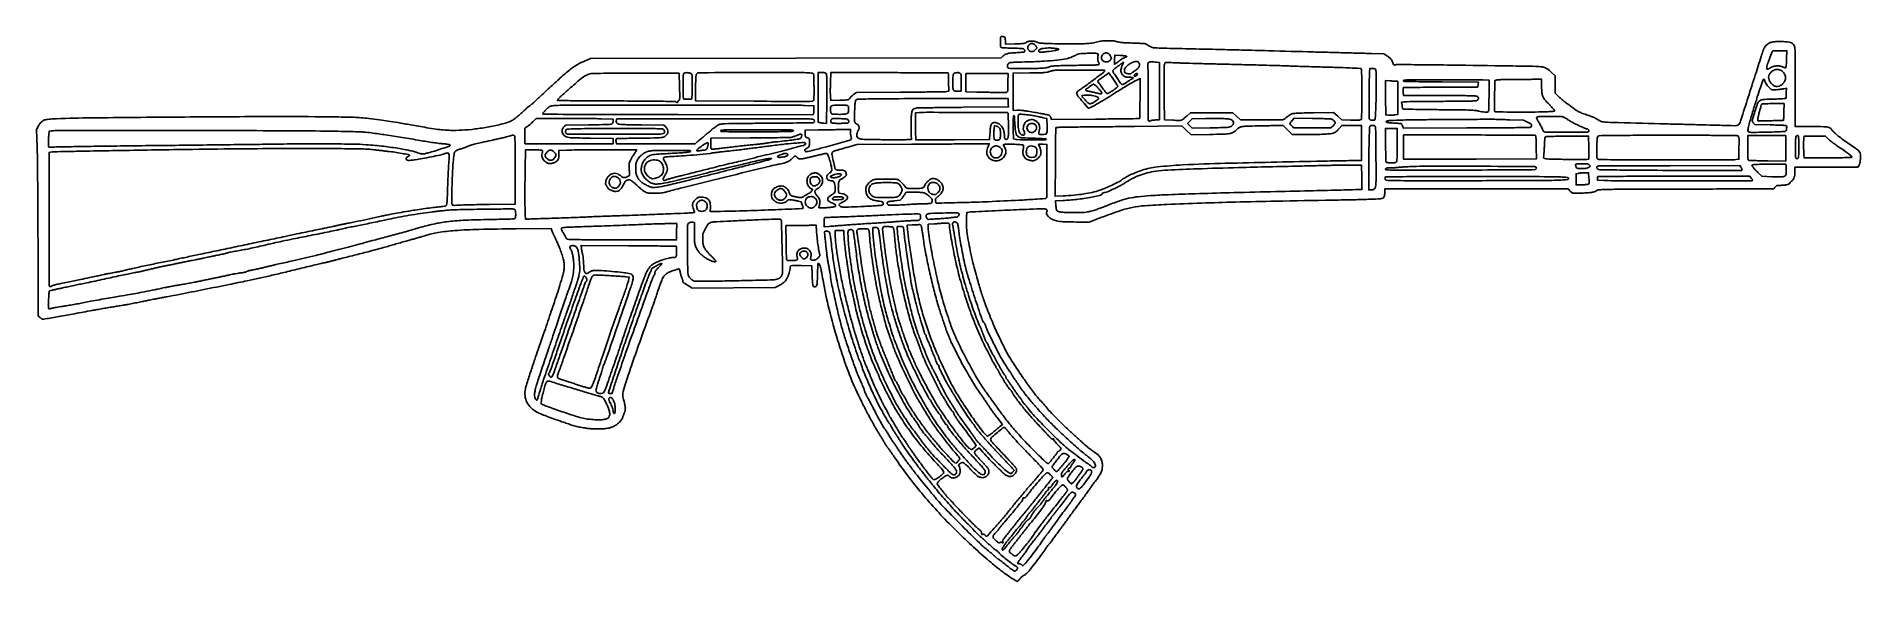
# Model space of a CAD drawing. Extents: x 225 to 3815, y 150 to 1222.
import ezdxf

# ---------------------------------------------------------------- set-up
doc = ezdxf.new("R2010")
doc.units = 0
doc.header["$MEASUREMENT"] = 0

msp = doc.modelspace()

# ---------------------------------------------------------------- linework, layer by layer
at = {"color": 6}
for points in [[(2122.75, 1221.421253, 0.195426), (2122.032855, 1219.707691, 0.005373), (2122.035924, 1211.465616, 0.006893), (2122.237216, 1203.385123, 0.131801), (2122.977072, 1201, 0.211984), (2124.213311, 1200.172026, 0.020764), (2127.857898, 1199.692465, 0.014048), (2133.891011, 1199.322691, 0.002437), (2145.311986, 1199, -0.002981), (2155.847014, 1198.690869, -0.011451), (2162.391733, 1198.309556, -0.013401), (2166.731212, 1197.839512, -0.140716), (2168.350227, 1197.127555, -0.100006), (2169.43878, 1195.774687, -0.094815), (2169.943055, 1194.079517, -0.108345), (2169.75941, 1192.50035, -0.173099), (2168.920248, 1191.450711, -0.114476), (2168.064712, 1191.161854, -0.002544), (2163.701413, 1190.756802, -0.00563), (2158.56186, 1190.364318, -0.003761), (2152.670248, 1190.02556, 0.010679), (2141.872702, 1189.254717, 0.042337), (2135.331023, 1188.082905, 0.065845), (2130.659158, 1186.14406, 0.060428), (2126.5, 1183.011148), (2123.5, 1180.123658), (1719.5, 1179.454672), (1315.5, 1178.785686), (1303.236743, 1173.460825, 0.016472), (1293.12321, 1168.667555, 0.023644), (1284.53342, 1163.717283, 0.022412), (1276.118266, 1157.774113, 0.012864), (1266.5, 1149.909131, 0.006779), (1255.120413, 1139.832799, 0.001282), (1234.659608, 1121.118202, 0.000956), (1214.026297, 1102.075439, 0.012609), (1206.591606, 1094.830679, -0.014409), (1204.832918, 1093.129216, -0.010346), (1202.776269, 1091.327739, -0.010461), (1200.74559, 1089.693175, -0.022085), (1199.091606, 1088.530617, 0.026874), (1197.155676, 1087.142008, 0.005551), (1193.911284, 1084.480246, 0.005821), (1190.209072, 1081.299298, 0.005454), (1186.5, 1077.964172, -0.006424), (1170.902003, 1063.993344, -0.038701), (1162.184102, 1057.499598, -0.05659), (1154.027896, 1053.561811, -0.023286), (1142.247906, 1050.044361, -0.014826), (1115.182933, 1044.163661, -0.015198), (1088.039241, 1039.952581, -0.015983), (1062.323044, 1037.591457, -0.023404), (1039.602838, 1037.30073, -0.012572), (1025.334981, 1038.145625, -0.013079), (1011.315393, 1039.700371, -0.00827), (992.840678, 1042.551989, -0.001888), (961.679891, 1048.011996, 0.001792), (935.659823, 1052.576373, 0.004822), (917.116684, 1055.57691, 0.005508), (899.969561, 1057.989178, 0.003055), (879, 1060.573802, 0.008485), (863.668814, 1062.105211, 0.011386), (849.729809, 1062.940007, 0.005764), (830.060197, 1063.442044, 0.000706), (787, 1063.983662, 0.003678), (677.832656, 1064.399494, 0.001006), (505.636019, 1063.442168, 0.000745), (333.576345, 1061.882925, 0.008126), (264.321735, 1060.026219, 0.002807), (252.653489, 1059.457892, 0.015081), (246.315446, 1058.921408, 0.027953), (242.259269, 1058.22307, 0.06223), (239.321735, 1057.148503, 0.04453), (235.797817, 1054.919565, 0.046016), (232.766194, 1052.123745, 0.041429), (230.049401, 1048.557853, 0.026122), (227.465285, 1044.002669), (224.715644, 1038.505338), (225.957585, 1005.002669, -0.005966), (226.503415, 983.280012, -0.000892), (227.00186, 939.588236, -0.000935), (227.424841, 885.045013, -0.0006), (227.721393, 821.7468), (228.243258, 671.993601), (231.656425, 668.9968, 0.028961), (233.125914, 667.850122, 0.028983), (234.717691, 666.881249, 0.030279), (236.201402, 666.203868, 0.092559), (237.284796, 666.003195, 0.042561), (241.672866, 666.383767, 0.000554), (268.841511, 671.122757, 0.001639), (299.695653, 676.64417, 0.001186), (334.038707, 682.990401, -0.002574), (343.566262, 684.723654, -0.001381), (355.342314, 686.769853, -0.001375), (367.366057, 688.790882, -0.002153), (377.720036, 690.456207, 0.001569), (387.263662, 691.979748, 0.001567), (396.801874, 693.563823, 0.001531), (405.122697, 694.998751, 0.006196), (410.18133, 695.951839, 0.00015), (422.189523, 698.372494, 0.000238), (432.477514, 700.454706, 0.000275), (441.466191, 702.28355, 0.000384), (449.5, 703.929144, -0.003123), (454.78294, 704.981142, -0.000883), (463.025, 706.553845, -0.00089), (472.34377, 708.297788, -0.00094), (481.5, 709.976667, 0.003751), (505.788591, 714.57152, 0.000568), (554.297811, 724.183082, 0.000678), (604.018516, 734.163509, 0.001802), (639.5, 741.469029, 0.002808), (663.052813, 746.545306, 0.002335), (688.044688, 752.201365, 0.002128), (715.249217, 758.61399, 0.001542), (745.5, 765.979456, -0.000978), (759.900266, 769.502849, -0.001191), (773.395208, 772.742757, -0.000998), (784.758614, 775.418352, -0.008385), (789.909219, 776.529525, 0.008292), (794.244997, 777.464067, 0.002584), (800.721771, 779.00822, 0.002582), (807.940603, 780.808307, 0.002846), (814.909219, 782.626578, -0.001873), (823.428407, 784.867157, -0.00061), (836.026458, 788.113715, -0.000607), (850.031932, 791.68664, -0.000684), (863.5, 795.085429, 0.002396), (877.469057, 798.661567, 0.001734), (893.003125, 802.775366, 0.001751), (907.73462, 806.786683, 0.003814), (919, 809.98929, -0.001209), (929.347641, 812.989364, -0.000844), (941.03125, 816.324831, -0.000851), (952.243171, 819.484558, -0.00177), (961, 821.902907, 0.002095), (968.779515, 824.056787, 0.001859), (976.85625, 826.361879, 0.001866), (984.11001, 828.490671, 0.00573), (989, 830.00681, -0.038749), (1015.159452, 836.26037, -0.020363), (1048.38914, 840.148336, -0.013069), (1095.365076, 842.481094, -0.003628), (1169.123259, 843.677951), (1237.746519, 844.293423), (1239.95258, 838.396711, 0.011221), (1241.215744, 835.238169, 0.002802), (1243.423395, 830.137642, 0.002862), (1246.015517, 824.330198, 0.002874), (1248.670248, 818.561217, -0.011432), (1254.0474, 806.329128, -0.015289), (1258.326446, 794.985912, -0.017128), (1261.434573, 784.7903, -0.029237), (1263.23044, 776.073901, -0.040029), (1263.683098, 769.089223, -0.043731), (1262.986468, 762.330289, -0.021939), (1260.70191, 752.745334, -0.003003), (1254.941474, 733, -0.007807), (1249.065303, 714.366101, -0.001141), (1236.462873, 676.762418, -0.001399), (1223.013179, 637.297273, -0.002751), (1212.056291, 606, 0.00476), (1205.451717, 586.888849, 0.002116), (1197.090684, 561.572791, 0.001136), (1188.968706, 536.432731, 0.024501), (1186.959033, 528.915123, 0.081605), (1186.285582, 515.287454, 0.087763), (1190.072957, 502.528184, 0.085281), (1198.13271, 491.561263, 0.07191), (1209.844482, 483.14172, 0.02108), (1217.365289, 479.623388, 0.007398), (1228.439509, 475.192245, 0.00637), (1242.335826, 470.071069, 0.003795), (1259, 464.311842, -0.001959), (1264.402208, 462.466979, -0.002353), (1269.469486, 460.687553, -0.002014), (1273.72508, 459.151279, -0.015675), (1275.683356, 458.364991, 0.042531), (1280.747505, 456.640838, 0.007534), (1290.521678, 454.372126, 0.008736), (1300.956597, 452.305322, 0.016003), (1309.534151, 451.04349, 0.0169), (1318.263205, 450.341389, 0.010883), (1328.412487, 450.09069, 0.010925), (1338.448488, 450.280592, 0.018645), (1346.806153, 450.934279, 0.064678), (1356.695155, 453.401679, 0.054976), (1366.227933, 458.407448, 0.057789), (1373.91458, 464.998662, 0.100055), (1378.276021, 472.159291, -0.000757), (1379.023715, 474.213086, -0.000365), (1379.986938, 476.840542, -0.000362), (1380.994807, 479.577449, -0.000521), (1381.891776, 482, 0.029227), (1383.3701, 486.826652, 0.06005), (1383.838004, 490.746049, 0.050124), (1383.395778, 495.09661, 0.015185), (1381.869539, 501.561663, -0.005763), (1379.581929, 510.495618, -0.034239), (1378.763844, 515.241652, -0.055315), (1378.794989, 519.005527, -0.031237), (1379.618635, 523.5, -0.018955), (1385.100593, 542.44942, -0.003112), (1397.308315, 578.591717, -0.002874), (1414.179702, 626.636256, -0.001324), (1436.669369, 689, 0.002501), (1438.882779, 695.183361, 0.000983), (1441.874091, 703.727006, 0.000972), (1445.072257, 712.977266, 0.001213), (1448.00495, 721.581297, -0.006441), (1454.686607, 740.532954, -0.047131), (1458.833124, 749.204589, -0.091805), (1463.355676, 754.326612, -0.062077), (1470.053382, 758.344903, -0.017015), (1476.194533, 760.814589, -0.015201), (1482.72303, 762.963112, -0.007552), (1488.757694, 764.64906, -0.272226), (1490.096749, 764.272339, -0.115372), (1490.437997, 763.696872, -0.009635), (1490.930635, 762.02316, -0.012435), (1491.435742, 759.977872, -0.00928), (1491.894357, 757.700122, 0.016262), (1492.445873, 755.145802, 0.010859), (1493.23505, 752.259393, 0.01094), (1494.123203, 749.491366, 0.02103), (1494.975269, 747.323003, -0.016825), (1495.750304, 745.398371, -0.016178), (1496.405235, 743.400837, -0.016341), (1496.867351, 741.604494, -0.054833), (1497, 740.398562, 0.085314), (1497.199218, 739.239509, 0.085144), (1497.774051, 738.212598, 0.068993), (1498.77395, 737.275781, 0.035103), (1500.25, 736.381148, -0.014845), (1501.885713, 735.47818, -0.004892), (1504.236373, 734.056714, -0.004867), (1506.814432, 732.428189, -0.005498), (1509.256803, 730.813587), (1515.013606, 726.916238), (1596.756803, 727.599242), (1678.5, 728.282246), (1685.494894, 731.777021, 0.015791), (1691.928494, 735.249405, 0.045817), (1696.04533, 738.176478, 0.056834), (1699.052082, 741.419517, 0.036434), (1701.787636, 745.770928, 0.029679), (1704.091617, 750.807289, 0.020527), (1706.114794, 756.739889, 0.020598), (1707.55762, 762.476007, 0.051353), (1708, 766.7719, -0.03804), (1708.092338, 767.983844, -0.038857), (1708.367188, 769.158963, -0.04184), (1708.76952, 770.134785, -0.111539), (1709.25, 770.708884, -0.154313), (1710.351353, 771.105391, -0.00389), (1715.723717, 771.275116, -0.007491), (1722.378475, 771.333822, -0.003996), (1730.608211, 771.21736), (1750.716421, 770.772062), (1751.418581, 752.983671, 0.003342), (1751.742734, 745.962809, 0.004442), (1752.136835, 739.584126, 0.00318), (1752.548126, 734.249746, 0.044153), (1752.877689, 732.34764, 0.10556), (1753.932489, 730.271886, 0.176771), (1755.591467, 729.276589, 0.166204), (1757.582003, 729.554956, 0.091942), (1759.555175, 731.060298, 0.115584), (1760.654936, 733.047009, 0.042256), (1761.268652, 736.221669, 0.01831), (1761.656045, 741.756018, 0.002185), (1762.010916, 754.031901, -0.002945), (1762.255293, 762.062645, -0.004672), (1762.569313, 768.935894, -0.001264), (1762.912906, 774.901996, -0.18335), (1763.194385, 775.527718, -0.492539), (1765.128655, 775.274988, -0.060705), (1767.079999, 770.714287, -0.023068), (1769.413744, 761.048173, -0.003721), (1772.945525, 742, 0.016488), (1785.008712, 685.085348, 0.013582), (1801.505169, 625.245628, 0.013897), (1820.531704, 568.58184, 0.022232), (1840.226984, 521.5, 0.005666), (1852.189498, 496.860802, 0.007569), (1863.636038, 474.79084, 0.008059), (1875.109271, 454.265368, 0.008264), (1887.144669, 434.294009, -0.002199), (1890.59594, 428.721079, -0.003124), (1893.6114, 423.734038, -0.001763), (1896.114983, 419.500654, -0.045245), (1896.683212, 418.294009, 0.048303), (1897.113129, 417.395337, 0.013901), (1897.946414, 416.096851, 0.013847), (1898.9727, 414.677493, 0.014328), (1900.064788, 413.33357, -0.020884), (1901.676878, 411.295729, -0.002286), (1905.160617, 406.446168, -0.002793), (1909.250997, 400.628299, -0.002253), (1913.582384, 394.33357, 0.012613), (1939.15452, 358.770819, 0.011566), (1967.215271, 323.480089, 0.011407), (1997.296231, 289.023933, 0.011395), (2028.927588, 255.963473, 0.008273), (2061.195098, 224.7903, 0.010169), (2092.366366, 196.823415, 0.011173), (2120.878174, 173.359425, 0.021612), (2144.85944, 156.129384, 0.003798), (2148.506503, 153.780358, 0.005776), (2151.713661, 151.800507, 0.002379), (2154.477534, 150.155946, 0.133788), (2155.049915, 150, 0.189515), (2155.543605, 150.194095, 0.008306), (2156.90118, 151.499441, 0.013092), (2158.475592, 153.148599, 0.008873), (2160.18511, 155.10448, -0.021646), (2162.116402, 157.20342, -0.017476), (2164.360768, 159.288983, -0.017819), (2166.571241, 161.06978, -0.042721), (2168.355976, 162.181605, 0.03322), (2170.117013, 163.23282, 0.015851), (2172.239127, 164.800568, 0.015636), (2174.360912, 166.584976, 0.021449), (2176.145371, 168.327126, 0.024256), (2181.176583, 174.228157, 0.002418), (2192.452929, 188.979817, 0.003257), (2203.691895, 204.033659, 0.00982), (2211.083439, 214.494011, -0.006781), (2213.285773, 217.651251, -0.00841), (2215.423646, 220.525874, -0.00707), (2217.28704, 222.875862, -0.060751), (2218.252376, 223.802379, 0.055054), (2219.17478, 224.667782, 0.009144), (2220.724574, 226.549436, 0.009937), (2222.470003, 228.841501, 0.008651), (2224.207585, 231.308368, -0.006677), (2226.744804, 234.940863, -0.001005), (2231.942296, 242.143708, -0.001128), (2238.116101, 250.623073, -0.000974), (2244.636666, 259.5, 0.000077), (2251.090999, 268.253776, 0.000097), (2257.063082, 276.359375, 0.000077), (2262.071414, 283.161863, 0.000773), (2264.153561, 286, -0.00051), (2266.209, 288.804836, -0.000055), (2270.967993, 295.283561, -0.000068), (2276.636372, 302.99633, -0.000054), (2282.73072, 311.284462, 0.001105), (2288.783271, 319.552105, 0.00141), (2294.324544, 327.201802, 0.001094), (2298.938471, 333.638907, 0.011855), (2300.732887, 336.284462, -0.012571), (2302.157823, 338.378818, -0.004403), (2304.30698, 341.317936, -0.004369), (2306.728873, 344.510925, -0.005096), (2309.086541, 347.5, 0.012115), (2311.517523, 350.67262, 0.007981), (2314.165088, 354.431648, 0.008032), (2316.624944, 358.173161, 0.015348), (2318.458018, 361.267312, 0.016518), (2320.45354, 365.185001, 0.038871), (2321.609859, 368.253556, 0.038166), (2322.289056, 371.4978, 0.015412), (2322.73757, 376.001694, 0.059177), (2322.289213, 385.000635, 0.092023), (2319.621565, 392.274151, 0.078265), (2314.147229, 398.889865, 0.032741), (2304.966228, 405.983768, -0.015385), (2298.02567, 410.9719, -0.012242), (2290.843023, 416.761373, -0.007663), (2281.360852, 425.048045, -0.001872), (2266, 438.997718, -0.005819), (2249.766453, 454.202065, -0.005639), (2233.718242, 469.938473, -0.005684), (2219.846706, 484.170802, -0.018684), (2211.159022, 494, 0.00433), (2208.772855, 496.861143, 0.002907), (2205.998422, 500.091605, 0.002927), (2203.275248, 503.188533, 0.00578), (2201.070328, 505.609719, -0.024357), (2189.246301, 519.603914, -0.008587), (2173.646253, 540.747295, -0.007965), (2156.180787, 566.136889, -0.006385), (2138.169364, 594, -0.023781), (2133.802276, 601.742944, -0.002837), (2125.059703, 619.375099, -0.00369), (2116.226638, 637.789965, -0.008156), (2109.820052, 652, -0.0049), (2102.782541, 668.764428, -0.004427), (2095.82755, 686.23869, -0.004513), (2089.827249, 702.135863, -0.012367), (2085.970867, 713.5, -0.003165), (2078.177674, 739.046812, -0.007309), (2072.725123, 758.361533, -0.007707), (2068.012998, 777.199585, -0.003924), (2062.64265, 801.008657, -0.009945), (2058.699984, 821.064528, -0.01648), (2056.272153, 838.13661, -0.019287), (2055.230688, 853.046438, -0.026507), (2055.523985, 866.47853), (2056.231251, 875.912132), (2060.365625, 876.466819, -0.021575), (2066.619598, 877.032612, -0.000162), (2118.047665, 879.438878, -0.000646), (2165.418647, 881.578602, -0.002808), (2193.5, 882.652711, -0.003089), (2202.802795, 882.898703, -0.017795), (2207.726426, 882.823224, -0.033302), (2210.732254, 882.468417, -0.117225), (2212.499737, 881.684485, -0.044742), (2213.553447, 880.721833, -0.145159), (2213.963333, 879.879334, -0.110962), (2213.903019, 878.813404, -0.020848), (2213.286124, 876.947073, 0.070355), (2212.678183, 874.234093, 0.13444), (2213.090975, 872.056174, 0.082931), (2214.754603, 869.72624, 0.015864), (2218.560006, 866.156096, 0.079423), (2225.90629, 861.516763, 0.059054), (2235.122717, 858.798641, 0.034167), (2248.782659, 857.420999, 0.007738), (2272.098531, 857.030876), (2296.697062, 857), (2319.598531, 865.593316, -0.00726), (2358.517918, 879.555824, -0.033324), (2381.665203, 885.795619, -0.031982), (2405.854448, 889.025641, -0.006338), (2449.5, 891.477974, -0.002088), (2517.758447, 894.160325, -0.002236), (2584.498579, 896.205222, -0.00173), (2664.233792, 898.015439, -0.000649), (2776, 900.020843, 0.001233), (2821.316956, 900.886874, 0.004482), (2850.101014, 901.766112, 0.002992), (2870.42041, 902.690947, 0.110428), (2874.865502, 903.928019, 0.143168), (2876.528226, 905.55913, 0.05256), (2877.839341, 908.612691, 0.044132), (2878.704245, 912.624535, 0.030749), (2878.994423, 917.25), (2879, 922), (3059.138169, 922), (3239.276339, 922), (3243.615826, 918), (3247.955314, 914), (3263.227657, 914.007554, 0.009487), (3275.381669, 914.244205, 0.024387), (3284.134715, 915.009465, 0.03354), (3290.430324, 916.30548, 0.091678), (3294.5, 918.286047, -0.087324), (3297.087205, 919.572909, -0.045996), (3300.618958, 920.272036, -0.017668), (3306.787696, 920.693202, -0.001654), (3322, 921.14252, -0.005112), (3338.155339, 921.40095, -0.000364), (3383.145312, 921.627872, -0.000512), (3436.798696, 921.80448, -0.000387), (3495.75, 921.89252, 0.000536), (3552.980029, 921.995099, 0.000894), (3601.157813, 922.219284, 0.000032), (3644.650594, 922.502268, 0.41229), (3645, 922.853977, -0.136387), (3645.132451, 923.330513, -0.01724), (3645.720349, 924.234368, -0.0192), (3646.513188, 925.278265, -0.014866), (3647.452251, 926.353977, -0.044506), (3649.004559, 927.75561, -0.083815), (3650.499409, 928.530506, -0.061967), (3652.455856, 928.901144, -0.015614), (3655.702251, 929.005792, 0.0128), (3658.35542, 929.076378, 0.007276), (3661.559411, 929.290558, 0.007261), (3664.782222, 929.600327, 0.011895), (3667.5, 929.967075, 0.021494), (3671.013484, 930.6826, 0.065951), (3673.268363, 931.57173, 0.061587), (3675.296417, 933.05142, 0.017051), (3678.082945, 935.849355, 0.027495), (3682.242982, 940.846042, 0.068005), (3684.537972, 945.01222, 0.066559), (3685.658187, 949.695518, 0.025471), (3686, 956.401129), (3686, 965), (3747.901224, 965), (3809.802448, 965), (3812.060081, 968.75, 0.085603), (3813.781465, 973.173352, 0.028453), (3814.779334, 980.08203, 0.028828), (3814.983771, 987.150405, 0.07264), (3814.095721, 992.209963, 0.081654), (3812.301946, 995.64105, 0.05387), (3809.253811, 998.897916, 0.026315), (3803.783815, 1003.127777, 0.004115), (3792.5, 1010.804258, -0.008183), (3780.836274, 1018.87877, -0.013248), (3771.220215, 1026.164427, -0.01513), (3763.823292, 1032.459958, -0.047474), (3759.425654, 1037.27106, 0.063721), (3755.132506, 1041.672681, 0.122167), (3750.670647, 1043.705352, 0.041431), (3743.10764, 1044.475867, 0.002212), (3718.932764, 1044.821381), (3686.365527, 1045.142763), (3686.432764, 1122.821381, 0.00038), (3686.438046, 1173.170424, 0.0058), (3686.22452, 1190.590861, 0.013366), (3685.752925, 1199.905202, 0.116775), (3684.5, 1203.819071, 0.070985), (3681.245574, 1207.810399, 0.104544), (3677.371185, 1210.115406, 0.063164), (3671.524448, 1211.313962, 0.012818), (3660.932383, 1211.848252, 0.014228), (3648.330615, 1211.801765, 0.048096), (3640.175789, 1210.750044, 0.072155), (3634.288894, 1208.477295, 0.073554), (3629.333587, 1204.636679, 0.042088), (3626.820197, 1201.531672, 0.04487), (3624.922813, 1198.112992, 0.023684), (3622.906372, 1192.908586, 0.003672), (3619.481788, 1182.396677, -0.000608), (3607.925552, 1146.172238, -0.000349), (3593.914368, 1102.54122, -0.000068), (3579.428899, 1057.562173, -0.012799), (3577.828972, 1053, -0.071063), (3575.424224, 1048.647692, -0.191745), (3572.458404, 1046.848698, -0.047402), (3566.77127, 1046.440706, -0.001366), (3542.5, 1047.068212, 0.000425), (3525.210071, 1047.547774, 0.000106), (3496.9875, 1048.300538, 0.000109), (3464.709375, 1049.147573, 0.000109), (3432.5, 1049.978743, -0.000156), (3337.997131, 1052.426129, -0.005867), (3316.660377, 1053.235946, -0.025221), (3306.282064, 1054.278312, -0.11983), (3300.800463, 1056.525511, 0.022829), (3296.372453, 1059.438834, 0.026235), (3291.893473, 1061.792433, 0.019793), (3286.256675, 1064.121211, 0.006759), (3277.909464, 1067.06156, -0.009703), (3267.886722, 1070.658584, -0.022646), (3260.575655, 1073.829756, -0.029302), (3254.881917, 1077.038025, -0.035948), (3250, 1080.70007, 0.013553), (3247.781758, 1082.524688, 0.005986), (3244.758061, 1084.819808, 0.005919), (3241.493427, 1087.177449, 0.007925), (3238.474251, 1089.233097, -0.017356), (3235.167183, 1091.577237, -0.00763), (3230.949567, 1094.895346, -0.007541), (3226.5783, 1098.554382, -0.010032), (3222.724251, 1102.017908), (3214, 1110.180388), (3214, 1127.506705), (3214, 1144.833022), (3206.309084, 1151.919726, 0.044936), (3197.085709, 1159.000348, 0.105294), (3188.977153, 1162.00712, 0.031553), (3175.846201, 1163.088875, 0.001068), (3123.950978, 1163.969809, 0.000202), (3009.580377, 1165.620695, 0.001069), (2946.965238, 1166.365425, 0.000364), (2903.653168, 1166.756412, 0.074586), (2899.44052, 1166.160191, -0.036604), (2897.532919, 1165.740984, -0.210565), (2896.559952, 1166.012276, -0.126031), (2895.826063, 1167.012369, -0.010264), (2894.666514, 1170.07625, 0.040959), (2892.699239, 1174.444586, 0.05348), (2890.183712, 1178.029421, 0.049423), (2886.80121, 1181.201436, 0.028719), (2882.192784, 1184.334703), (2876.5, 1187.7447), (2853, 1188.382087, -0.000008), (2838.900892, 1188.764707, -0.000001), (2809.671875, 1189.558423, -0.000001), (2775.063923, 1190.498359, -0.000001), (2738.5, 1191.491581, 0.000093), (2650.043992, 1193.878185, 0.000386), (2596.72833, 1195.265633, 0.000536), (2552.438992, 1196.336464, 0.000325), (2500, 1197.514002, -0.000688), (2473.292317, 1198.133134, -0.001002), (2449.755376, 1198.758368, -0.000486), (2429.741364, 1199.34966, -0.017662), (2425.145962, 1199.652605, -0.02123), (2421.838885, 1200.130797, -0.036943), (2419.160982, 1200.84291, -0.039032), (2416.719279, 1201.909329, -0.027213), (2414.145962, 1203.466643, 0.007095), (2412.220553, 1204.740363, 0.007294), (2410.277251, 1205.947006, 0.007097), (2408.562804, 1206.944364, 0.030439), (2407.5, 1207.460157, 0.080833), (2405.9932, 1207.812416, 0.002051), (2398.987027, 1208.263098, 0.004331), (2390.73544, 1208.688226, 0.002935), (2381.328177, 1209.035935, -0.002743), (2368.531582, 1209.504008, -0.011531), (2360.857515, 1210.004359, -0.01907), (2355.671997, 1210.662817, -0.042728), (2351.828177, 1211.643667, 0.033247), (2348.508289, 1212.558111, 0.026155), (2344.81845, 1213.115825, 0.018443), (2340.020856, 1213.408042, 0.006185), (2333, 1213.48936, 0.006661), (2325.26915, 1213.380275, 0.023084), (2320.281017, 1213.012533, 0.028379), (2315.900486, 1212.231278, 0.014472), (2310.5, 1210.782044, -0.01834), (2304.718928, 1209.278502, -0.027197), (2299.555568, 1208.427289, -0.017059), (2292.826723, 1207.922419, -0.003213), (2280.5, 1207.498848, -0.005699), (2270.282402, 1207.329995, -0.002408), (2256.5625, 1207.325742, -0.002382), (2241.905728, 1207.461621, -0.00311), (2228.5, 1207.733173, -0.00144), (2210.41177, 1208.264266, -0.011731), (2202.148075, 1208.724984, -0.024542), (2197.380219, 1209.339736, -0.103308), (2194.718287, 1210.412797, 0.059324), (2193.115572, 1211.228059, 0.028342), (2190.901192, 1211.901868, 0.024879), (2188.232327, 1212.412293, 0.017971), (2185.218287, 1212.724703, 0.014933), (2181.340015, 1212.870133, 0.049228), (2178.794281, 1212.638448, 0.054704), (2176.487162, 1211.92873, 0.02171), (2173.5, 1210.481548, -0.037869), (2169.995316, 1208.921265, -0.051094), (2166.627237, 1208.093283, -0.024539), (2161.655381, 1207.645185, -0.002789), (2150.375734, 1207.247546), (2132.251468, 1206.709823), (2131.830785, 1213.316527, 0.007639), (2131.6274, 1215.890041, 0.011086), (2131.362965, 1218.153224, 0.006891), (2131.075648, 1220.025536, 0.156086), (2130.828954, 1220.50438, 0.14702), (2129.571387, 1221.180732, 0.022127), (2126.711681, 1221.634173, 0.019749), (2123.824179, 1221.846826, 0.208564)], [(2312.824261, 1188.350294, -0.043141), (2314.036092, 1187.910861, -0.175937), (2314.582856, 1187.367355, -0.15438), (2314.69245, 1186.552761, -0.031139), (2314.348171, 1185.113949, 0.061079), (2313.72493, 1181.591357, 0.033367), (2313.78469, 1177.197764, 0.033091), (2314.400802, 1173.021412, 0.092113), (2315.54064, 1170.297632, -0.019032), (2316.378004, 1168.906948, -0.103316), (2316.635044, 1168.070137, -0.184988), (2316.461424, 1167.451771, -0.091867), (2315.855477, 1166.889518, -0.113868), (2313.868524, 1166.191053, -0.018397), (2309.752725, 1165.883921, -0.005015), (2301.435092, 1165.653749, -0.000158), (2267.5, 1165.065895, 0.001168), (2243.718479, 1164.60586, 0.007235), (2231.510286, 1164.164381, 0.012447), (2224.080423, 1163.602291, 0.066), (2220.119638, 1162.665653, -0.046532), (2213.407792, 1160.800695, -0.025652), (2204.951763, 1159.723266, -0.014737), (2192.409345, 1159.146307, -0.003158), (2170.621642, 1158.924462, -0.001508), (2153.274755, 1158.9097, -0.008527), (2144.026938, 1159.087455, -0.008244), (2138.146032, 1159.398028, -0.238557), (2136.886955, 1160.14867, -0.10259), (2136.158439, 1162.082014, -0.063765), (2136.089012, 1164.513934, -0.062627), (2136.641138, 1166.938445, -0.088107), (2137.75, 1168.853914, -0.165913), (2139.861234, 1170.123604, -0.032792), (2144.292563, 1170.779997, -0.012441), (2152.688319, 1171.255829, -0.000937), (2175.5, 1171.937202, 0.006847), (2208.22697, 1173.302082, 0.014762), (2233.354072, 1175.440417, 0.017794), (2252.068692, 1178.26891, 0.071661), (2262.981484, 1181.990554, -0.011381), (2264.578315, 1182.759909, -0.013551), (2266.11905, 1183.409725, -0.012366), (2267.438272, 1183.88723, -0.080815), (2268.131421, 1184, 0.09582), (2268.725007, 1184.114808, 0.030502), (2269.542096, 1184.502573, 0.029178), (2270.420267, 1185.056107, 0.028709), (2271.233027, 1185.710887, -0.072052), (2272.279532, 1186.414172, -0.025646), (2273.945367, 1187.111753, -0.024824), (2275.87822, 1187.700464, -0.026781), (2277.811768, 1188.077274, -0.027843), (2284.312266, 1188.619671, -0.004944), (2296.526463, 1188.835719, -0.003165), (2309.065675, 1188.854123, -0.064284)], [(2191.911704, 1203.385121, -0.03293), (2193.504776, 1201.05993, -0.176205), (2193.784491, 1199.573589, -0.138693), (2193.072855, 1198.055847, -0.017834), (2190.6, 1195.4, -0.062409), (2187.59851, 1193.066962, -0.106802), (2184.603233, 1192.063422, -0.114854), (2181.615181, 1192.418318, -0.080068), (2178.634859, 1194.07258, -0.140643), (2176.335299, 1197.261003, -0.136371), (2176.040241, 1201.224584, -0.128058), (2177.851598, 1204.960115, -0.117168), (2181.309116, 1207.487927, -0.089899), (2184.067907, 1208.101112, -0.10251), (2186.732561, 1207.657654, -0.086668), (2189.334514, 1206.090457, -0.047349)], [(2230.239478, 1198.448883, -0.041282), (2236.306514, 1197.393895, -0.730422), (2236.377255, 1196.094949, -0.053205), (2230.181798, 1194.465481, -0.004292), (2213.476671, 1192.072317, -0.003625), (2205.903158, 1191.109447, -0.020799), (2201.869372, 1190.795728, -0.038933), (2199.427084, 1190.897881, -0.162276), (2198.113256, 1191.518616, -0.145039), (2197.293977, 1192.950832, -0.168611), (2197.453901, 1194.504873, -0.125141), (2198.653098, 1195.970901, -0.066074), (2200.724374, 1197.113863, -0.053859), (2204.104893, 1198.03006, -0.011257), (2210.196647, 1198.854615, -0.012043), (2216.39511, 1199.401126, -0.03957), (2220.5, 1199.338559, 0.000636), (2222.091853, 1199.189982, 0.000175), (2224.598472, 1198.960125, 0.000177), (2227.439212, 1198.701643, 0.000184)], [(2334.032733, 1188.483073, -0.0785), (2336.258265, 1186.846975, -0.054638), (2338.200857, 1184.400128, -0.055129), (2339.548448, 1181.622513, -0.085598), (2340, 1179.004205, -0.087378), (2339.827966, 1178.027299, -0.036546), (2339.278977, 1176.803508, -0.034737), (2338.484747, 1175.548412, -0.037959), (2337.545455, 1174.454545, -0.115765), (2334.514786, 1172.575956, -0.076323), (2330.457461, 1171.870965, -0.076507), (2326.385993, 1172.415801, -0.117649), (2323.314451, 1174.174314, -0.146354), (2321.323871, 1177.603349, -0.113229), (2321.281229, 1181.944707, -0.109146), (2323.154919, 1185.996923, -0.128033), (2326.475761, 1188.604057, -0.01501), (2329.013183, 1189.620126, -0.091976), (2330.397506, 1189.854089, -0.097652), (2331.736754, 1189.567666, -0.017969)], [(2370.417217, 1182.969774, -0.149634), (2370.63842, 1182.560475, -0.199119), (2370.557465, 1182.149908, -0.123508), (2370.141795, 1181.772458, -0.047494), (2369.417217, 1181.469046, 0.035274), (2366.194894, 1180.2112, 0.021639), (2362.58849, 1178.306294, 0.017983), (2358.479633, 1175.700465, 0.010292), (2353.705451, 1172.279634, -0.003618), (2350.986473, 1170.275955, -0.005984), (2348.658823, 1168.628673, -0.001447), (2346.623472, 1167.233179, -0.364927), (2346.420595, 1167.253882, -0.202799), (2346.331826, 1167.483356, -0.000988), (2346.416233, 1170.03705, -0.00427), (2346.543619, 1172.959833, -0.002663), (2346.740391, 1176.382883), (2347.298495, 1185.265765), (2358.399247, 1184.569874, -0.007078), (2362.719181, 1184.23761, -0.010362), (2366.508587, 1183.812789, -0.006123), (2369.655075, 1183.354576, -0.156612)], [(3669.538942, 1177.75, -0.004981), (3669.198298, 1171.453617, -0.007582), (3668.765171, 1165.99452, -0.003386), (3668.296671, 1161.37681, -0.165632), (3667.911521, 1160.550494, -0.21191), (3667.253858, 1160.281153, -0.049293), (3666.041364, 1160.436517, -0.037941), (3664.434479, 1160.936743, -0.018656), (3662.473743, 1161.800494, 0.030923), (3660.023368, 1162.808954, 0.032539), (3657.508294, 1163.48757, 0.029899), (3654.744549, 1163.873403, 0.019735), (3651.538348, 1164, 0.023119), (3646.699062, 1163.776125, 0.0488), (3643.012431, 1163.067185, 0.051083), (3639.639611, 1161.682422, 0.027741), (3635.80872, 1159.348805, -0.035917), (3632.754156, 1157.555838, -0.248794), (3631.076059, 1157.604011, -0.270875), (3630.269876, 1158.994707, -0.040941), (3630.555951, 1162.331173, -0.034125), (3631.341845, 1165.605041, -0.009894), (3632.99431, 1170.531961, -0.005791), (3635.817257, 1178.147619, -0.00114), (3641.074918, 1191.75, -0.149208), (3642.086433, 1193.033744, -0.115157), (3643.751531, 1193.694788, -0.034668), (3647.020812, 1193.954604, -0.002499), (3656.103164, 1194), (3670.25583, 1194)], [(1490.359167, 1123.528462, -0.001118), (1490.887494, 1106.399077, -0.018561), (1490.838924, 1100.697575, -0.063269), (1490.335205, 1097.797986, -0.173275), (1489.109167, 1096.15649, 0.041341), (1488.302189, 1095.518771, 0.042546), (1487.619568, 1094.762638, 0.046278), (1487.148425, 1094.005813, 0.116606), (1487, 1093.378028, -0.196328), (1486.621502, 1092.451241, -0.192865), (1485.698875, 1092.045519, -0.127021), (1484.411419, 1092.332672, -0.078479), (1483.150036, 1093.25, 0.194105), (1481.457526, 1093.969518, 0.000637), (1458.26649, 1094.36974, 0.002217), (1425.240439, 1094.751157, 0.000441), (1366.200036, 1095.119192, -0.000105), (1321.817717, 1095.366019, -0.000174), (1284.413448, 1095.594921, -0.000003), (1250.468758, 1095.814667, -0.119459), (1250.25, 1095.869192, -0.475776), (1250.044634, 1096.879318, -0.021289), (1252.7557, 1099.907739, -0.014312), (1257.757034, 1104.75195, -0.002414), (1267.625109, 1113.690083, -0.003575), (1290.446796, 1133.868753, -0.027349), (1301.73217, 1142.666776, -0.059216), (1309.934582, 1147.033373, -0.069521), (1318.5, 1149.057731, -0.021273), (1323.614521, 1149.317378, -0.000505), (1347.53125, 1149.488935, -0.001111), (1375.571499, 1149.599457, -0.000754), (1407.5, 1149.606236), (1489.5, 1149.5)], [(1513.908379, 1148.519882, -0.157899), (1514.78297, 1146.807001, -0.026126), (1515.182687, 1143.072818, -0.013986), (1515.352453, 1136.650288, -0.001943), (1515.280111, 1123.327419, -0.0017), (1515.164653, 1114.24822, -0.002757), (1514.99775, 1106.53248, -0.000437), (1514.806549, 1099.709145, -0.191415), (1514.627665, 1099.294331, -0.194798), (1513.317851, 1098.739592, -0.004547), (1506.489639, 1098.693506, -0.004588), (1499.6662, 1098.772133, -0.192106), (1498.341784, 1099.332533, -0.189986), (1498.00073, 1100.105729, -0.00151), (1497.747274, 1106.969616, -0.005192), (1497.56075, 1114.903291, -0.003281), (1497.5, 1124.162022, -0.001481), (1497.544517, 1139.190745, -0.018086), (1497.78653, 1144.936871, -0.050931), (1498.341173, 1147.984284, -0.162263), (1499.5, 1149.665376, -0.143336), (1502.192878, 1150.681484, -0.038874), (1506.795354, 1150.673995, -0.039009), (1511.351843, 1149.951225, -0.138425)], [(1744.178264, 1150.348715, -0.004692), (1750.11976, 1149.899204, -0.049603), (1752.507852, 1149.454713, -0.138415), (1753.734584, 1148.688635, -0.123517), (1754.445451, 1147.361319, -0.053144), (1754.684688, 1145.660164, -0.001663), (1754.897082, 1138.629756, -0.003228), (1755.06659, 1130.329597, -0.002229), (1755.15592, 1120.931877, -0.002002), (1755.169765, 1107.651696, -0.012988), (1754.976204, 1100.964477, -0.021738), (1754.584083, 1096.99161, -0.16229), (1753.748082, 1095.31951, -0.195166), (1751.473257, 1094.357968, -0.001922), (1733.400639, 1094.166762, -0.002975), (1704.22607, 1094.143848, -0.000325), (1637.109349, 1094.533999), (1522, 1095.277872), (1522.118315, 1119.388936, -0.002262), (1522.305628, 1139.250411, -0.039937), (1522.906796, 1145.641677, -0.158284), (1524.479907, 1148.608234, -0.155784), (1527.50588, 1150.108095, -0.037391), (1535.339584, 1150.707291, -0.000121), (1633.313219, 1150.839797, -0.000261), (1727.635391, 1150.895332, -0.01655)], [(1777.768271, 1150.164378, -0.217528), (1779.587727, 1147.368151, -0.025263), (1780.336984, 1139.743778, -0.013623), (1780.608894, 1126.283432, -0.001663), (1780.302864, 1096.779291), (1779.67312, 1050.810394), (1774.08656, 1051.44553, -0.003502), (1771.746028, 1051.728244, -0.003181), (1769.33324, 1052.052461, -0.003183), (1767.178417, 1052.369986, -0.01023), (1765.75, 1052.619788), (1763, 1053.158911), (1763, 1102.079455), (1763, 1151), (1769.75, 1150.984687, -0.01095), (1772.427585, 1150.919961, -0.013971), (1774.889742, 1150.737405, -0.011909), (1776.922468, 1150.480398, -0.10437)], [(2019.309715, 1150, -0.179462), (2019.508358, 1149.536962, -0.00094), (2019.750578, 1144.518578, -0.003978), (2019.971373, 1138.770484, -0.002493), (2020.142659, 1132.041967), (2020.5, 1114.583934), (2017, 1113.715681, -0.056193), (2014.238568, 1113.352144, -0.000342), (1988.825, 1112.896059, -0.00141), (1959.792503, 1112.476769, -0.000897), (1926, 1112.144725), (1838.5, 1111.442021), (1833.82583, 1108.225142, 0.019282), (1830.904568, 1106.044053, 0.029609), (1828.571996, 1103.91806, 0.030046), (1826.531122, 1101.555255, 0.020664), (1824.5, 1098.655519, -0.194736), (1823.297166, 1097.803271, -0.027942), (1820.267831, 1097.264838, -0.017161), (1815.227456, 1096.831741, -0.00314), (1805.880367, 1096.409746), (1788.260734, 1095.725119), (1787.532467, 1103.496811, -0.01887), (1787.295571, 1107.745493, -0.004482), (1787.231746, 1114.835852, -0.004604), (1787.306512, 1122.98959, -0.00453), (1787.531411, 1131.184363), (1788.258622, 1151.100223), (1903.546368, 1150.800112, -0.000405), (1947.785975, 1150.64909, -0.000672), (1985.108046, 1150.441283, -0.000025), (2018.83294, 1150.206489, -0.203592)], [(2042.922109, 1149.25, -0.117974), (2044.136017, 1147.657481, -0.078869), (2044.725627, 1145.43233, -0.027406), (2044.913779, 1141.41588, -0.002289), (2044.782893, 1131), (2044.5, 1114.5), (2038.497598, 1114.208709, -0.035148), (2032.884976, 1114.330952, -0.189112), (2030.206461, 1115.677603, -0.152749), (2028.838752, 1118.6758, -0.020843), (2028.259835, 1125.622539, -0.010229), (2028.176957, 1129.567209, -0.006794), (2028.235963, 1134.092827, -0.00684), (2028.413154, 1138.486698, -0.013241), (2028.695765, 1141.99134, -0.006587), (2029.270466, 1146.752722, -0.076219), (2029.798379, 1148.551708, -0.169005), (2030.722966, 1149.500598, -0.063392), (2032.5, 1150.123025, -0.02222), (2036.139823, 1150.732327, -0.051295), (2038.909407, 1150.784757, -0.068251), (2041.097157, 1150.295851, -0.082305)], [(2136.929715, 1132.25, -0.004255), (2136.846344, 1125.688628, -0.00598), (2136.652132, 1119.836595, -0.003669), (2136.394426, 1114.929773, -0.07828), (2136.083451, 1113.512878, -0.205797), (2134.96975, 1112.383072, -0.074756), (2132.736419, 1111.842652, -0.02351), (2128.310514, 1111.660337, -0.001809), (2116.403736, 1111.77298, -0.001378), (2107.604911, 1111.912301, -0.000723), (2096.66391, 1112.131532, -0.000719), (2085.453086, 1112.388532, -0.001106), (2075.75, 1112.646416), (2054, 1113.272627), (2054, 1131.136314), (2054, 1149), (2095.5, 1149), (2137, 1149)], [(2327.405425, 1155.153025, -0.247354), (2327.438653, 1154.669427, -0.041107), (2326.977751, 1153.822817, -0.036911), (2326.216175, 1152.830308, -0.024957), (2325.214442, 1151.814027, -0.025053), (2320.126965, 1147.592796, -0.001179), (2302.253655, 1134.281074, -0.001423), (2284.578503, 1121.25937, -0.018985), (2277.890196, 1116.740961, 0.028204), (2274.506783, 1114.363274, 0.103463), (2272.837721, 1112.364081, 0.141779), (2272.38786, 1110.230139, 0.072479), (2272.986545, 1107.53539, 0.083877), (2274.643797, 1104.711335, 0.002134), (2284.229505, 1093.384047, 0.000994), (2294.328682, 1081.600295, 0.218438), (2295.637181, 1081, 0.127611), (2299.423146, 1081.982255, 0.003287), (2314.838001, 1090.691366, 0.007355), (2331.625249, 1100.653013, 0.007241), (2348.20078, 1111.155016, -0.0089), (2358.909164, 1117.890013, -0.003861), (2373.37476, 1126.480899, -0.00268), (2387.559795, 1134.656057, -0.030432), (2393.367359, 1137.509026), (2397.180231, 1139.102145), (2396.840115, 1100.133646, -0.001283), (2396.670944, 1085.154423, -0.002095), (2396.441693, 1072.454151, -0.000252), (2396.184513, 1061.148223, -0.19306), (2395.961393, 1060.6273, -0.194976), (2395.431932, 1060.403714, -0.000053), (2370.182968, 1060.041414, -0.000955), (2342.15181, 1059.695679, -0.000578), (2308.961393, 1059.38807), (2222.5, 1058.686686), (2221.185515, 1062.34267, 0.032605), (2220.544788, 1063.815491, 0.031021), (2219.708567, 1065.218307, 0.032526), (2218.812324, 1066.362206, 0.087667), (2218.00348, 1066.998137, 0.072608), (2216.55375, 1067.521481, 0.001487), (2208.953621, 1069.050235, 0.003462), (2200.0385, 1070.75187, 0.002318), (2189.817965, 1072.580474, 0.002961), (2176.294495, 1074.852939, 0.009549), (2167.267788, 1076.138474, 0.014192), (2160.640971, 1076.76313, 0.026452), (2155.249855, 1076.831664), (2146.99971, 1076.5), (2146.999855, 1113.177341), (2147, 1149.854682), (2179.75, 1150.22477, 0.001526), (2198.327725, 1150.491404, 0.010101), (2207.601528, 1150.84031, 0.019938), (2213.258792, 1151.394662, 0.060123), (2217, 1152.380496, -0.015161), (2219.04947, 1153.122654, -0.009357), (2221.5, 1153.876401, -0.009381), (2223.951986, 1154.531116, -0.016595), (2226, 1154.965448, -0.042745), (2234.270647, 1155.714777, -0.000767), (2278.737035, 1155.865218, -0.000163), (2325.996815, 1155.937269, -0.260253)], [(2346.067572, 1135.154584, -0.003496), (2348.724489, 1131.129019, -0.005365), (2350.963599, 1127.602078, -0.002033), (2352.837217, 1124.552031, -0.137557), (2353, 1123.971533, -0.219731), (2352.447177, 1122.774316, -0.008001), (2348.478821, 1119.501631, -0.014278), (2343.770491, 1115.95889, -0.012737), (2338.687592, 1112.547984, -0.009002), (2335.42482, 1110.558505, -0.055288), (2333.628474, 1109.758265, -0.120246), (2332.373613, 1109.671185, -0.129405), (2331.258062, 1110.179349, -0.060215), (2328.308139, 1113.247902, -0.004752), (2321.579672, 1122.362681, -0.002378), (2314.625688, 1132.069619, -0.157986), (2314.021124, 1134, -0.170925), (2314.300455, 1134.768928, -0.02573), (2315.421619, 1136.000572, -0.026393), (2316.95482, 1137.367421, -0.020036), (2318.767967, 1138.704075, 0.000903), (2321.003615, 1140.223733, 0.000438), (2323.856889, 1142.174418, 0.000434), (2326.824778, 1144.211063, 0.000625), (2329.446975, 1146.018669), (2335.393951, 1150.129188), (2337.264547, 1147.814594, -0.016029), (2338.359545, 1146.367147, -0.002), (2340.622057, 1143.140946, -0.002355), (2343.276178, 1139.285321, -0.00195)], [(2361.958326, 1164.75, 0.037453), (2359.592281, 1158.595253, 0.096738), (2359.12274, 1153.880482, 0.109118), (2360.471816, 1149.683213, 0.055807), (2363.791666, 1145.223022, 0.030999), (2365.726295, 1143.393585, 0.090884), (2367.317163, 1142.494902, 0.069626), (2369.355396, 1142.094628, 0.013185), (2373.15121, 1141.986345, -0.019043), (2379.496372, 1141.730925, -0.078933), (2383.213558, 1140.837586, -0.537897), (2383.432443, 1139.701881, -0.132843), (2381.397927, 1138.563737, 0.054945), (2380.063364, 1138.067969, 0.014351), (2378.04801, 1136.982202, 0.014407), (2375.809739, 1135.604747, 0.014283), (2373.647927, 1134.096876, -0.005888), (2371.441734, 1132.502335, -0.00496), (2369.069422, 1130.864885, -0.005006), (2366.874373, 1129.413511, -0.01381), (2365.290529, 1128.44988, -0.014107), (2363.233918, 1127.350917, -0.121141), (2362.224551, 1127.123682, -0.153405), (2361.33296, 1127.423216, -0.026761), (2359.939039, 1128.555169, -0.055915), (2357.754432, 1131.028366, -0.003579), (2352.263974, 1138.974241, -0.005427), (2346.980372, 1146.923136, -0.021725), (2344.015435, 1151.956423, -0.068207), (2343.445937, 1153.503615, -0.172549), (2343.593574, 1154.676269, -0.083405), (2344.570506, 1156.006637, -0.008802), (2347.391215, 1158.652215, -0.022582), (2351.076472, 1161.697576, -0.006445), (2357.061493, 1166.084883, -0.002194), (2363.46466, 1170.610732, -0.153923), (2364.699195, 1171, -0.53998), (2364.750301, 1170.922092, -0.000902), (2363.983115, 1169.164062, -0.004503), (2363.076749, 1167.14687, -0.002646)], [(2394, 1171, -0.163125), (2395.785838, 1167.413532, -0.13525), (2395.229053, 1163.163744, -0.099608), (2392.240702, 1158.774068, -0.059096), (2387.207776, 1154.896305, 0.014007), (2385.592428, 1153.86902, 0.00937), (2383.800845, 1152.608329, 0.009439), (2382.109285, 1151.320245, 0.018288), (2380.816377, 1150.217344, -0.03488), (2379.179125, 1148.911954, -0.09076), (2377.809667, 1148.296545, -0.077212), (2376.180616, 1148.154137, -0.020485), (2373.578325, 1148.435984, -0.041131), (2370.100897, 1149.254113, -0.097135), (2367.782892, 1150.541428, -0.124619), (2366.466351, 1152.376888, -0.094462), (2366.006589, 1154.821429, -0.126056), (2367.046024, 1158.837711, -0.066115), (2370.131753, 1163.016301, -0.054494), (2374.938342, 1167.014177, -0.037327), (2381.136579, 1170.483687, -0.028693), (2385.566743, 1172.244501, -0.070323), (2389.008444, 1172.872675, -0.098436), (2391.744786, 1172.441963, -0.108684)], [(2391.477771, 1146.802667, -0.084883), (2391.082678, 1146.137182, -0.036392), (2390.354916, 1145.398395, -0.034667), (2389.446041, 1144.706233, -0.038526), (2388.480699, 1144.17316, -0.07892), (2386.327906, 1143.577326, -0.367089), (2385.338199, 1144.241617, -0.235064), (2385.623654, 1145.760934, -0.053292), (2387.473059, 1147.730485, -0.055795), (2389.428372, 1149.065004, -0.180699), (2390.9611, 1149.265194, -0.32009), (2391.693351, 1148.436284, -0.118145)], [(2429.75, 1171.352017), (2435, 1170.721418), (2435, 1114.503602), (2435, 1058.285786), (2427.127243, 1057.746175, 0.011965), (2423.949316, 1057.451814, 0.013441), (2420.910694, 1057.013773, 0.012775), (2418.354397, 1056.507285, 0.067665), (2417.019884, 1056.010641, -0.039422), (2416.041554, 1055.58241, -0.061576), (2415.143577, 1055.390268, -0.07772), (2414.397382, 1055.440587, -0.141671), (2413.866894, 1055.733106, -0.197483), (2413.020871, 1057.759803, -0.000163), (2412.734898, 1113.01575, -0.000209), (2412.491314, 1167.961028, -0.145624), (2413.309017, 1170.75, -0.220972), (2414.695176, 1171.621811, -0.022472), (2418.669883, 1171.946615, -0.024045), (2423.781687, 1171.887924, -0.014996)], [(2484, 1169.483707, 0.001767), (2494.407777, 1169.169832, 0.000177), (2519.3, 1168.515996, 0.000222), (2548.966708, 1167.760419, 0.000176), (2581, 1166.970119, -0.000418), (2613.652837, 1166.148774, -0.000463), (2645.196875, 1165.299715, -0.000428), (2672.111675, 1164.527231, -0.002407), (2686.5, 1164.03261, 0.001427), (2698.884863, 1163.582559, 0.000552), (2716.053125, 1163.026701, 0.000546), (2734.662528, 1162.465096, 0.000676), (2752, 1161.984277, -0.001346), (2783.73766, 1161.061513, -0.002685), (2808.843529, 1160.128942, -0.000654), (2829.848756, 1159.208183, -0.127804), (2831.856925, 1158.588425, -0.254355), (2832.838115, 1156.87106, -0.000744), (2833.359086, 1130.076172, -0.004668), (2833.58313, 1104.078267, -0.007609), (2833.231635, 1082.022036), (2832.5, 1058.544071), (2829.931087, 1057.642679, -0.07626), (2828.159414, 1057.310692, -0.006001), (2823.35136, 1057.209653, -0.007868), (2817.481998, 1057.24913, -0.005405), (2810.829159, 1057.470565), (2794.296144, 1058.199843), (2786.058703, 1065.24908), (2777.821262, 1072.298317), (2738.147523, 1071.761558, 0.001981), (2708.883569, 1071.24964, 0.03133), (2698.962382, 1070.413357, 0.086296), (2692.844983, 1068.393585, 0.055646), (2686.678724, 1064.154684, -0.00765), (2684.68804, 1062.484338, -0.007839), (2682.663143, 1060.889496, -0.007645), (2680.864067, 1059.560665, -0.032384), (2679.727199, 1058.854001, -0.114066), (2677.576883, 1058.272181, -0.003666), (2668.528402, 1058.002768, -0.005192), (2655.77462, 1057.849092, -0.001512), (2636.130681, 1057.875802), (2594.701274, 1058.057405), (2586.968161, 1065.028702), (2579.235048, 1072), (2537.621673, 1072), (2496.008298, 1072), (2488.816535, 1065.400124, -0.012257), (2481.763673, 1059.239256, -0.101802), (2478.036907, 1057.248676, -0.081207), (2473.532015, 1056.679802, -0.006317), (2461.364032, 1057.277463), (2445.228064, 1058.274504), (2444.475667, 1095.887252, -0.00365), (2444.144382, 1121.967099, -0.005223), (2444.261022, 1145.098348, -0.002732), (2444.67174, 1164.698723, -0.085203), (2445.614923, 1169.438888, -0.180688), (2446.433156, 1170.364451, -0.096563), (2447.913118, 1170.817109, -0.035644), (2450.678431, 1170.908497, -0.004103), (2456.895287, 1170.619651, 0.002273), (2462.107437, 1170.358364, 0.000914), (2469.231741, 1170.046735, 0.000905), (2476.906146, 1169.739016, 0.001146)], [(2859.889271, 1158.089596, -0.248561), (2861.293073, 1155.632258, -0.003236), (2861.755754, 1137.352353, -0.008217), (2861.808329, 1115.45042, -0.004751), (2861.18843, 1089.115951, -0.001864), (2860.624874, 1073.794806, -0.008621), (2860.113182, 1064.942077, -0.007313), (2859.586682, 1059.081991, -0.229313), (2858.84212, 1057.881263, -0.113163), (2856.658126, 1057.109842, -0.047985), (2853.534644, 1057.052753, -0.047723), (2850.546681, 1057.57487, -0.153844), (2848.872445, 1058.65667, -0.161208), (2848.107493, 1060.616238, -0.006745), (2847.811268, 1068.203883, -0.006662), (2847.665078, 1080.178303, -0.001144), (2847.742437, 1102.90667, -0.001238), (2847.879713, 1119.712947, -0.001653), (2848.092567, 1134.971022, -0.001153), (2848.342854, 1147.765276, -0.017032), (2848.593928, 1152.25), (2849.202983, 1159), (2853.851491, 1158.984687, -0.017081), (2855.733007, 1158.914188, -0.018894), (2857.542599, 1158.715438, -0.018615), (2859.064594, 1158.431552, -0.085934)], [(3657.79966, 1155.595014, -0.076706), (3662.220901, 1152.351967, -0.074739), (3665.504959, 1147.900539, -0.078302), (3667.224493, 1142.882546, -0.099038), (3667.109092, 1137.990016, -0.092871), (3664.534959, 1132.005762, -0.078758), (3659.843903, 1126.956376, -0.084201), (3654.156893, 1123.871863, -0.136381), (3648.700662, 1123.555718, -0.101129), (3643.419454, 1125.881213, -0.068052), (3638.592488, 1130.398371, -0.068208), (3635.166028, 1136.031953, -0.102921), (3634, 1141.636648, -0.125797), (3635.378201, 1147.027824, -0.082584), (3639.354711, 1152.095256, -0.080127), (3644.898582, 1155.733267, -0.105376), (3650.79966, 1156.996262, -0.027923), (3652.64373, 1156.894806, -0.021697), (3654.62952, 1156.586187, -0.022156), (3656.460633, 1156.134449, -0.048432)], [(2312.950937, 1122.212005, -0.010149), (2315.208191, 1119.759813, -0.009665), (2317.402003, 1117.178386, -0.009653), (2319.251711, 1114.82325, -0.033531), (2320.311202, 1113.204105, -0.009456), (2321.385147, 1111.207426, -0.11287), (2321.600427, 1110.363537, -0.250459), (2321.325044, 1109.815768, -0.062013), (2320.40812, 1109.326369, -0.089685), (2319.478913, 1109.150056, -0.025031), (2317.993937, 1109.211609, -0.024405), (2316.291172, 1109.45205, -0.023457), (2314.596918, 1109.85946, 0.010114), (2312.413458, 1110.446542, 0.002791), (2308.9584, 1111.280546, 0.002818), (2305.033298, 1112.181537, 0.002944), (2301.155082, 1113.024838, -0.003506), (2297.50902, 1113.821948, -0.005024), (2294.289366, 1114.583611, -0.002805), (2291.585452, 1115.268141, -0.075144), (2290.905082, 1115.558663, -0.161378), (2290.144711, 1116.466508, -0.161022), (2290.0761, 1117.649681, -0.138829), (2290.745045, 1118.77258, -0.113052), (2291.955619, 1119.485914, 0.060442), (2293.000192, 1119.962538, 0.011835), (2294.739739, 1121.083618, 0.012403), (2296.715341, 1122.496853, 0.011213), (2298.687288, 1124.053302, -0.018532), (2300.660236, 1125.56421, -0.021777), (2302.638846, 1126.840657, -0.021327), (2304.380817, 1127.762535, -0.111483), (2305.432606, 1128, -0.145027), (2306.512804, 1127.679953, -0.020001), (2308.44665, 1126.310752, -0.021425), (2310.669699, 1124.442367, -0.016175)], [(2900.25, 1134.005994), (2904, 1134), (2904, 1101.079594), (2904, 1068.159188), (2897.75, 1067.50434, -0.011573), (2894.956793, 1067.276892, -0.007516), (2891.720313, 1067.137398, -0.007557), (2888.554957, 1067.096471, -0.014222), (2886, 1067.174746), (2880.5, 1067.5), (2880.236518, 1101.399257), (2879.973035, 1135.298514), (2888.236518, 1134.655251, 0.003036), (2891.675268, 1134.408558, 0.002888), (2895.174165, 1134.199185, 0.002865), (2898.268788, 1134.049717, 0.010234)], [(3071.290833, 1136.339553), (3084.081665, 1135.687216), (3083.790833, 1105.425565, -0.002229), (3083.626865, 1093.772008, -0.003585), (3083.371578, 1083.839824, -0.000736), (3083.072247, 1075.126086, -0.189867), (3082.771987, 1074.437277, -0.175348), (3080.499088, 1073.37477, -0.030359), (3075.677632, 1073.232888, -0.030707), (3069.883717, 1073.771385, -0.02674), (3063.919994, 1075.027161, 0.038198), (3056.711332, 1076.37353, 0.017843), (3047.229796, 1077.063125, 0.006409), (3030.52835, 1077.465757, 0.000484), (2985.255196, 1077.932859, -0.001071), (2956.38818, 1078.264589, -0.002255), (2933.976533, 1078.671239, -0.000331), (2915.079849, 1079.111895, -0.199842), (2914.106434, 1079.544804, -0.122175), (2913.716956, 1080.233483, -0.012927), (2913.264685, 1082.037026, -0.015358), (2912.841414, 1084.248188, -0.011756), (2912.510291, 1086.687625), (2911.818105, 1092.87525), (2915.159052, 1093.395959, -0.035243), (2917.743808, 1093.613998, -0.000293), (2937.993186, 1093.879557, -0.001045), (2961.243897, 1094.122255, -0.000673), (2988.20073, 1094.311041, 0.000546), (3029.441728, 1094.589425, 0.005182), (3047.092271, 1094.910804, 0.007279), (3057.35471, 1095.353677, 0.131336), (3060.45073, 1096.37576, 0.081932), (3062.209575, 1097.993191, 0.151699), (3062.891598, 1099.790632, 0.148278), (3062.441676, 1101.687792, 0.077104), (3060.89569, 1103.595012, 0.166964), (3058.063241, 1104.808769, 0.010967), (3049.047163, 1105.278356, 0.005979), (3032.562584, 1105.5775, 0.000433), (2987.004582, 1105.819978), (2915.217785, 1106.139957), (2914.766782, 1113.319978, -0.005785), (2914.623129, 1116.125361, -0.008326), (2914.566092, 1118.611181, -0.004917), (2914.573475, 1120.693511, -0.120008), (2914.716906, 1121.25, -0.273814), (2915.224719, 1121.557959, -0.000115), (2936.573491, 1121.779687, -0.001582), (2960.370672, 1121.946068, -0.000957), (2988.559017, 1122, 0.000671), (3026.403158, 1122.050792, 0.003583), (3047.061841, 1122.254293, 0.001224), (3061.301863, 1122.5315, 0.405245), (3062.011006, 1123.25, -0.024098), (3062.051032, 1123.95158, -0.004839), (3062.194496, 1125.195189, -0.005102), (3062.390392, 1126.640318, -0.004745), (3062.6202, 1128.116599), (3063.218389, 1131.733199), (2991.859194, 1132.412864, -0.000664), (2964.307494, 1132.711882, -0.001046), (2940.653951, 1133.049502, -0.000242), (2919.913489, 1133.398979, -0.043572), (2917.75, 1133.62572, -0.041105), (2915.49277, 1134.259365, -0.415832), (2915.127696, 1135.062163, -0.253422), (2916.014147, 1135.828796, -0.028114), (2918.75, 1136.271532, -0.025688), (2927.893612, 1136.755308, -0.000262), (2992.494463, 1136.817983, -0.000492), (3054.331884, 1136.784657, -0.012359)], [(3187.177045, 1122.75, 0.015983), (3187.848556, 1110.627881, 0.082088), (3189.51577, 1104.128657, 0.074064), (3193.249864, 1098.209279, 0.01163), (3202.508849, 1087.943861, -0.005483), (3206.529424, 1083.594965, -0.008328), (3209.918224, 1079.72, -0.003906), (3212.699183, 1076.37852, -0.173276), (3213, 1075.536553, -0.387448), (3212.328065, 1074.799594, -0.006894), (3206.529637, 1074.343768, -0.008634), (3197.589796, 1073.919749, -0.001629), (3181.25, 1073.48063, -0.004923), (3154.759999, 1073.116007, -0.003847), (3125.992019, 1073.224628, -0.000624), (3097.265098, 1073.589971, -0.197353), (3095.210586, 1074.46749, -0.199591), (3094.398596, 1076.48038, -0.000634), (3094.728563, 1104.339125, -0.000967), (3095.139958, 1131.680967, -0.119164), (3096.004407, 1135.008235, -0.223206), (3097.601653, 1136.197921, -0.034159), (3101.638303, 1136.736686, -0.013086), (3109.412071, 1137.033963, -0.000959), (3130.778083, 1137.250487, 0.000386), (3144.506933, 1137.373879, 0.000419), (3157.872511, 1137.515532, 0.000393), (3169.329684, 1137.655572, 0.002039), (3175.660251, 1137.763755), (3186.820502, 1138)], [(3626.469543, 1135.25, 0.052227), (3627.570417, 1132.224263, 0.028027), (3629.510072, 1128.751296, 0.025024), (3632.13878, 1125.033296, 0.019337), (3635.352215, 1121.25, 0.017207), (3637.791285, 1118.770656, 0.080643), (3639.439262, 1117.647472, 0.088227), (3641.286657, 1117.15345, 0.022837), (3644.37736, 1117.030876, 0.019459), (3649.201146, 1117.2478, 0.007721), (3655.800868, 1117.905268, 0.007466), (3662.263895, 1118.74803, 0.025332), (3666.433284, 1119.572611), (3669, 1120.216816), (3668.984687, 1110.858408, -0.007271), (3668.925355, 1107.191454, -0.010174), (3668.758058, 1103.918333, -0.006865), (3668.52624, 1101.202272, -0.120408), (3668.234687, 1100.374215, -0.230053), (3667.317155, 1099.823772, -0.004996), (3661.971998, 1099.405309, -0.008594), (3654.775689, 1099.038353, -0.003072), (3644.5, 1098.75451, 0.005273), (3626.798466, 1098.18756, 0.050633), (3619.343902, 1097.108581, 0.130398), (3615.27451, 1094.862932, 0.11224), (3612.574856, 1090.775151, 0.013354), (3610.039766, 1083.455592, 0.003233), (3606.251456, 1071.219481, 0.00117), (3602.346861, 1058.203092, 0.0724), (3602, 1055.820187, 0.094096), (3602.160564, 1054.974547, 0.028847), (3602.708409, 1053.789253, 0.027736), (3603.488624, 1052.50545, 0.027118), (3604.411604, 1051.305764), (3606.823208, 1048.5), (3637.36206, 1048, -0.0022), (3651.356669, 1047.709284, -0.006744), (3660.834636, 1047.342708, -0.003924), (3667.779599, 1046.925565, -0.18139), (3669.054557, 1046.3459, -0.190501), (3669.700907, 1044.85351, -0.032756), (3669.596289, 1041.710259, -0.03602), (3669.028696, 1038.418877, -0.077856), (3668.035091, 1036.056778, -0.235898), (3666.735809, 1035.253199, -0.007304), (3660.291335, 1034.762714, -0.007977), (3650.212841, 1034.304836, -0.001418), (3631.338891, 1033.802481, -0.000964), (3609.419195, 1033.32354, -0.010871), (3600.723565, 1033.33939, -0.022649), (3595.984533, 1033.666205, -0.209299), (3594.247157, 1034.67667, -0.18649), (3593.399946, 1037.828068, -0.029882), (3594.471819, 1044.231045, -0.014991), (3597.352222, 1055.254123, -0.001864), (3604.420186, 1079, -0.00354), (3611.825005, 1102.928728, -0.007137), (3618.063868, 1121.663536, -0.002401), (3623.469264, 1136.91847, -0.316324), (3625.007735, 1138, -0.235188), (3625.350767, 1137.829198, -0.039584), (3625.757014, 1137.192188, -0.036097), (3626.150128, 1136.303358, -0.024922)], [(1737.75, 1086.339542), (1755, 1085.685199), (1754.986345, 1079.0926, -0.008217), (1754.93656, 1076.402569, -0.008749), (1754.798463, 1073.771377, -0.00841), (1754.602153, 1071.514193, -0.039577), (1754.36592, 1070.235493), (1753.75915, 1067.970987), (1487.962835, 1068.235493, -0.000245), (1385.995626, 1068.386888, -0.000407), (1300.039997, 1068.626514, -0.000009), (1222.160059, 1068.908451, -0.19798), (1221.471401, 1069.195193, -0.373358), (1221.383872, 1070.43141, -0.01245), (1224.675377, 1074.59565, -0.02129), (1228.549241, 1078.869504, -0.030498), (1232.356006, 1082.282417, -0.031441), (1234.995763, 1084.115862, -0.068006), (1237.259769, 1085.095553, -0.04509), (1240.235884, 1085.644727, -0.007776), (1245.958981, 1086.085156, -0.01513), (1265.103055, 1086.678755, -0.000056), (1488.944026, 1086.819478, -0.000087), (1708.328589, 1086.89486, -0.009521)], [(1819.782781, 1086.393444, -0.044872), (1821.509877, 1085.883543, -0.155395), (1822.401471, 1085.155012, -0.107794), (1822.885243, 1083.879928, -0.016167), (1823.202825, 1081.143444, -0.050267), (1823.081821, 1074.125848, -0.220878), (1820.963452, 1070.689738, -0.132365), (1816.143221, 1069.090459, -0.014734), (1804.457802, 1068.766801, -0.005907), (1798.498784, 1068.847779, -0.013696), (1794.033881, 1069.083708, -0.013148), (1790.754741, 1069.434187, -0.14091), (1789.54173, 1069.965367, -0.119063), (1788.951085, 1070.756909, -0.024524), (1788.341463, 1072.401336, -0.024506), (1787.808661, 1074.428873, -0.020921), (1787.443165, 1076.608592, -0.044288), (1787.296725, 1080.699685, -0.114682), (1788.110539, 1083.518075, -0.142896), (1789.939458, 1085.318165, -0.08549), (1792.853954, 1086.293777, -0.032018), (1797.560099, 1086.711082, -0.005181), (1806.754088, 1086.840393, -0.004392), (1816.010961, 1086.79335, -0.045915)], [(2137.008692, 1096.75, 0.012819), (2137.053999, 1095.150127, 0.005087), (2137.194849, 1092.956574, 0.00503), (2137.394905, 1090.590687, 0.006293), (2137.630213, 1088.400039), (2138.243042, 1083.300079), (2049.371521, 1082.568341, 0.000814), (2014.993098, 1082.229296, 0.001263), (1985.323935, 1081.813441, 0.000364), (1959.513299, 1081.3677, 0.041433), (1956.13549, 1081.026015, 0.060212), (1951.854293, 1079.68332, 0.146042), (1949.376052, 1077.534936, 0.097122), (1947.90498, 1073.774595, 0.018241), (1946.848514, 1066.426092, 0.024122), (1946.344339, 1057.754382, 0.004421), (1946.328296, 1041.696895, 0.003016), (1946.555608, 1025.31354, 0.051248), (1947.212879, 1019.966609, -0.470515), (1946.669543, 1019.259032, -0.003251), (1938.021041, 1019.000529, -0.005737), (1925.024854, 1018.8458, -0.001051), (1901, 1018.885957, -0.00112), (1869.642636, 1019.074507, -0.009579), (1855.604843, 1019.45937, -0.020291), (1847.508381, 1020.166701, -0.085616), (1842.86717, 1021.594943, -0.144206), (1840.360325, 1023.957557, -0.121561), (1839.32565, 1027.467873, -0.092752), (1839.946644, 1031.865774, -0.05399), (1842.190687, 1036.718724, 0.040051), (1842.993597, 1038.335474, 0.03833), (1843.542406, 1040.083234, 0.038225), (1843.819123, 1041.899145, 0.039319), (1843.81223, 1043.718724, 0.034068), (1843.500161, 1045.776652, 0.094764), (1842.923085, 1047.113266, 0.094431), (1841.892201, 1048.145311, 0.033678), (1840.087892, 1049.203279, -0.018721), (1838.721339, 1049.9506, -0.019626), (1837.436459, 1050.787131, -0.019718), (1836.388689, 1051.593274, -0.077724), (1835.853205, 1052.203279, -0.140343), (1835.167584, 1054.531109, -0.002117), (1835.119996, 1068.800758, -0.005885), (1835.290216, 1082.236222, -0.024964), (1835.88741, 1090.253028, -0.017086), (1836.253944, 1092.547013, -0.020254), (1836.760949, 1094.682402, -0.019521), (1837.325338, 1096.428353, -0.108749), (1837.851998, 1097.253028, -0.194085), (1841.009141, 1098.596818, -0.001117), (1873.741124, 1099.145801, -0.00277), (1922.125218, 1099.581046, -0.000478), (2013.75, 1099.809972), (2137, 1100)], [(2303.601375, 1105.531498, -0.012998), (2308.65642, 1104.199726, -0.034438), (2312.162768, 1102.910092, -0.048973), (2314.365683, 1101.651246, -0.243067), (2315, 1100.423514, -0.208925), (2314.337464, 1098.90714, -0.019746), (2311.18302, 1096.209705, -0.024539), (2307.254717, 1093.411743, -0.025197), (2303.104843, 1091.038696, -0.017903), (2300.812747, 1089.978414, -0.053915), (2299.164106, 1089.486907, -0.077038), (2297.806674, 1089.448561, -0.075643), (2296.492147, 1089.821624, -0.090605), (2294.135862, 1091.462324, -0.007054), (2288.783466, 1097.007306, -0.005057), (2283.428762, 1102.830565, -0.152846), (2282.610214, 1104.61515, -0.407934), (2283.753725, 1106.125775, -0.026147), (2289.810582, 1106.708463, -0.031103), (2296.97071, 1106.575555, -0.037733)], [(3664.208788, 1073.75, -0.00177), (3664.013495, 1067.494691, -0.002855), (3663.797905, 1062.169274, -0.000507), (3663.57617, 1057.473555, -0.172168), (3663.44159, 1057.1454, -0.2038), (3663.123253, 1056.99611, -0.000249), (3655.855404, 1056.734903, -0.002124), (3647.693786, 1056.480348, -0.001298), (3638.062067, 1056.245914), (3613, 1055.701028), (3613.006375, 1059.100514, -0.053593), (3613.349711, 1062.239092, -0.004437), (3615.183134, 1070.252725, -0.006399), (3617.398011, 1079.052004, -0.007884), (3619.697307, 1087.19644, -0.071945), (3620.013586, 1087.877844, -0.05309), (3620.539958, 1088.523083, -0.05349), (3621.184759, 1089.037664, -0.076915), (3621.852625, 1089.330438, -0.057465), (3623.078841, 1089.50926, -0.001277), (3629.061243, 1089.67354, -0.002877), (3636.073999, 1089.807827, -0.001939), (3644.079265, 1089.883999), (3664.65853, 1090)], [(1336.5, 1060.118719), (1359.5, 1059.5), (1359.798508, 1055.948887, -0.035163), (1359.822545, 1054.177172, -0.065719), (1359.554974, 1052.770578, -0.073435), (1358.959796, 1051.586705, -0.055755), (1357.996388, 1050.496731, -0.152206), (1355.499955, 1049.341314, -0.020565), (1349.680849, 1048.814699, -0.009273), (1338.974798, 1048.487186, -0.000772), (1311.19788, 1048.195756), (1266.5, 1047.795823), (1263.773115, 1045.232966, 0.086543), (1260.626157, 1041.039112, 0.104215), (1259.345526, 1036.290227, 0.110853), (1260.117786, 1031.654715, 0.109072), (1262.798587, 1027.762728, 0.082932), (1267.56614, 1024.605971, 0.077511), (1273.213544, 1023.07542, 0.023398), (1283.29783, 1022.437642, 0.001284), (1315, 1022), (1359.5, 1021.5), (1359.80226, 1016.25), (1360.104519, 1011), (1273.05226, 1011), (1186, 1011), (1186.029148, 1026.25), (1186.058297, 1041.5), (1191.941202, 1045.769744, 0.013339), (1194.579723, 1047.794367, 0.007601), (1197.664026, 1050.37322, 0.007587), (1200.691999, 1053.065377, 0.012448), (1203.162054, 1055.44534), (1208.5, 1060.851191), (1261, 1060.794314, -0.001001), (1282.786705, 1060.727109, -0.000966), (1304.834375, 1060.572397, -0.000954), (1324.252709, 1060.361596, -0.003533)], [(1752.5, 1059.126938, -0.041631), (1753.97426, 1058.683369, -0.100909), (1754.922905, 1058.06643, -0.111696), (1755.497611, 1057.170945, -0.058177), (1755.804095, 1055.873, -0.047146), (1755.82998, 1054.665704, -0.087203), (1755.591082, 1053.717256, -0.102943), (1755.080497, 1053.010881, -0.088454), (1754.304095, 1052.520536, -0.093341), (1752.806483, 1052.215843, -0.00018), (1728.061203, 1051.864174, -0.00129), (1700.216797, 1051.550322, -0.000798), (1667.5, 1051.318182, 0.000879), (1634.395808, 1051.077966, 0.001292), (1605.30563, 1050.74056, 0.000596), (1580.510982, 1050.359351, 0.024347), (1575.136189, 1050.008152, 0.013993), (1571.111889, 1049.433166, 0.043908), (1568.473593, 1048.737924, 0.0558), (1566.355096, 1047.696472, 0.035033), (1564.136189, 1046.049824, -0.017864), (1562.498682, 1044.745191, -0.012792), (1560.581411, 1043.40109, -0.012943), (1558.686877, 1042.213409, -0.026918), (1557.140956, 1041.408084, 0.033395), (1555.822403, 1040.699358, 0.035395), (1554.636762, 1039.833577, 0.03787), (1553.734365, 1038.945881, 0.115109), (1553.332993, 1038.191019, -0.112078), (1552.89331, 1037.352031, -0.022698), (1551.738282, 1036.115487, -0.022893), (1550.232602, 1034.772619, -0.019683), (1548.534589, 1033.5, 0.015528), (1544.972269, 1030.876061, 0.005089), (1539.887672, 1026.797138, 0.004206), (1533.43664, 1021.421939, 0.002124), (1525.390712, 1014.543393), (1521.281424, 1011), (1443.752003, 1011), (1366.222582, 1011), (1365.591162, 1014.365757, -0.035828), (1365.360399, 1016.384432, -0.038584), (1365.429628, 1018.365225, -0.042071), (1365.766401, 1020.05998, -0.104581), (1366.356989, 1021.170804, -0.217602), (1366.506808, 1021.242292, -0.000018), (1379.67674, 1021.461574, -0.000584), (1394.23497, 1021.686439, -0.000352), (1411.5, 1021.920804, 0.000775), (1439.841772, 1022.329548, 0.009569), (1450.631967, 1022.708527, 0.024658), (1456.535806, 1023.322071, 0.094853), (1459.996602, 1024.554066, 0.081571), (1465.140043, 1028.833129, 0.139191), (1467.490672, 1033.858859, 0.148441), (1466.780192, 1039.135398, 0.097411), (1463.177215, 1044.152658), (1459.286157, 1047.805316), (1415.348259, 1048.152658, -0.000895), (1389.155195, 1048.406626, -0.008486), (1377.941449, 1048.725827, -0.016772), (1371.602382, 1049.227469, -0.117453), (1368.70518, 1050.273053, -0.045038), (1367.408752, 1051.30057, -0.080557), (1366.588206, 1052.380356, -0.079538), (1366.144681, 1053.673931, -0.042918), (1366, 1055.356386, -0.018552), (1366.048857, 1056.672664, -0.022976), (1366.195833, 1057.890105, -0.02218), (1366.407415, 1058.880642, -0.133435), (1366.666667, 1059.333333, -0.199043), (1368.199278, 1059.96771, -0.000008), (1558.394305, 1059.868966, -0.000027), (1746.50092, 1059.758219, -0.052148)], [(1819.784009, 1059.408801, -0.132652), (1821.723916, 1058.437559, -0.094951), (1823.206396, 1056.50163, -0.106508), (1823.761282, 1054.34624, -0.209265), (1823.128602, 1052.728602, -0.181837), (1820.897895, 1051.71726, -0.005819), (1810.834522, 1051.170531, -0.012055), (1800.802491, 1050.984635, -0.029688), (1793.453429, 1051.462552, -0.01051), (1790.191628, 1051.939912, -0.094087), (1788.840042, 1052.439351, -0.189804), (1788.207604, 1053.264288, -0.069845), (1788, 1054.743216, -0.053323), (1788.120725, 1055.87202, -0.036064), (1788.485158, 1057.115067, -0.036293), (1789.018876, 1058.279315, -0.058359), (1789.651602, 1059.167518, -0.119888), (1791.088461, 1060.14336, -0.068204), (1793.14903, 1060.607952, -0.028569), (1796.680555, 1060.708412, -0.003508), (1804.401602, 1060.432648, -0.002575), (1809.584861, 1060.184352, -0.003361), (1814.323273, 1059.900946, -0.002496), (1818.28892, 1059.6171, -0.031002)], [(2136.612364, 1071.721436, -0.192485), (2137.363513, 1069.968213, -0.000963), (2137.802986, 1050.469872, -0.003292), (2138.054854, 1032.512547, -0.039093), (2137.563522, 1025.575029, -0.02577), (2137.139701, 1023.488303, -0.048229), (2136.55227, 1021.870439, -0.061492), (2135.799817, 1020.690027, -0.097575), (2134.875195, 1019.933206, -0.13501), (2132.7903, 1019.46041, -0.224699), (2131.229776, 1020.287674, -0.125129), (2130.278339, 1022.587084, -0.035855), (2130, 1026.463514, 0.066523), (2128.742265, 1035.875133, 0.079974), (2125.062144, 1043.999878, 0.090019), (2119.464956, 1049.836421, 0.117005), (2112.645638, 1052.670079, 0.080227), (2109.330601, 1052.672615, 0.108337), (2106.549353, 1051.577272, 0.106116), (2104.441852, 1049.396647, 0.074471), (2103.08196, 1046.252674, 0.031705), (2102.653908, 1044.098816, 0.006115), (2102.175608, 1040.150785, 0.006486), (2101.733031, 1035.523669, 0.005944), (2101.39594, 1030.75), (2100.706488, 1019), (2031.353244, 1018.805556, 0.000063), (2004.53595, 1018.727013, 0.000097), (1981.417828, 1018.65191, 0.000026), (1961.255701, 1018.581417, 0.003386), (1958.75, 1018.555556), (1955.5, 1018.5), (1955, 1036, -0.002897), (1954.83204, 1043.375322, -0.002558), (1954.740851, 1051.064576, -0.002569), (1954.729737, 1057.995657, -0.007798), (1954.819919, 1062.709194), (1955.139838, 1071.918389), (1962.819919, 1072.297562, -0.012717), (1981.698626, 1072.748803, -0.000445), (2054.920369, 1072.571213, -0.000036), (2135.2249, 1072.2992, -0.198091)], [(2119.75, 1042.477997, -0.062407), (2120.96635, 1040.66411, -0.071802), (2121.626817, 1038.688934, -0.038511), (2121.927792, 1035.758686, -0.006343), (2122, 1030.066681, -0.011599), (2121.834124, 1022.917458, -0.109447), (2121.037053, 1019.973641, -0.201827), (2119.247157, 1018.496234, -0.056184), (2115.593029, 1017.833204, -0.028545), (2113.718315, 1017.814137, -0.064992), (2112.327117, 1018.062561, -0.082605), (2111.260411, 1018.606215, -0.075957), (2110.391384, 1019.479428, -0.126801), (2109.444352, 1021.856588, -0.022716), (2109.052818, 1026.653786, -0.02164), (2109.097303, 1032.781387, -0.013403), (2109.653528, 1039.959237), (2110.307056, 1046.211856), (2113.903528, 1045.639689, -0.047196), (2115.497294, 1045.22918, -0.037349), (2117.122179, 1044.501449, -0.037744), (2118.599503, 1043.552039, -0.052246)], [(2150.016273, 1059.690983, 0.009657), (2150.085296, 1056.545773, 0.003289), (2150.303755, 1051.982163, 0.003269), (2150.61118, 1046.944393, 0.003762), (2150.972085, 1042.141911, 0.042146), (2152.965786, 1030.298471, 0.204598), (2157.02323, 1025.012281, 0.113206), (2165.152708, 1022.612208, 0.009313), (2187.379737, 1021.655934, -0.002052), (2196.573133, 1021.394092, -0.003305), (2204.402524, 1021.087121, -0.000636), (2211.286183, 1020.762868, -0.186378), (2211.796403, 1020.53693, -0.117627), (2211.952346, 1020.283275, -0.100584), (2211.988905, 1019.971018, -0.092707), (2211.89985, 1019.647775, -0.083111), (2211.69774, 1019.364406, -0.199902), (2209.945409, 1018.64247, -0.00048), (2181.972036, 1018.775756, -0.001139), (2155.133159, 1018.990508, -0.072513), (2150.5, 1019.714703), (2147.5, 1020.642139), (2147.196192, 1038.571069, -0.005503), (2147.12134, 1051.176074, -0.015542), (2147.439528, 1059.974413, -0.015229), (2148.025645, 1065.955284, -0.545079), (2149.073643, 1066.454486, -0.206202), (2149.438608, 1065.932877, -0.016336), (2149.732663, 1064.231542, -0.020036), (2149.942675, 1062.1044, -0.01393)], [(2187.5, 1066.016282, -0.003457), (2192.607359, 1065.091702, -0.002867), (2198.03125, 1064.0388, -0.002894), (2202.991207, 1063.016519, -0.007797), (2206.5, 1062.214764), (2213.5, 1060.5), (2213.776857, 1046.348286, -0.008373), (2213.808494, 1035.109497, -0.119991), (2212.815274, 1031.264203, -0.232432), (2210.336762, 1029.485653, -0.041443), (2204.487588, 1029, -0.013447), (2202.006056, 1029.066753, -0.01946), (2199.822366, 1029.269767, -0.015529), (2198.072573, 1029.556946, -0.208833), (2197.550459, 1029.918355, -0.160997), (2197.39875, 1030.553907, -0.013449), (2197.590145, 1032.25827, -0.016834), (2197.949485, 1034.322047, -0.012188), (2198.482577, 1036.594419, 0.04664), (2199.312264, 1041.684092, 0.073342), (2198.967534, 1046.092322, 0.078443), (2197.401518, 1050.00142, 0.06203), (2194.6, 1053.6, 0.078578), (2190.073033, 1056.890736, 0.096975), (2185.066013, 1058.321781, 0.091758), (2179.67312, 1057.791786, 0.063234), (2174.02242, 1055.354172, 0.117561), (2170.239563, 1051.70355, 0.075987), (2167.760624, 1046.114377, 0.07751), (2167.097207, 1040.165697, 0.134908), (2168.610236, 1035.472102, -0.091989), (2169.539311, 1033.2535, -0.090312), (2169.619126, 1030.834324, -0.10282), (2168.86892, 1028.792291, -0.163277), (2167.445994, 1027.617649, -0.146756), (2166.590432, 1027.553382, -0.046499), (2165.358092, 1027.947301, -0.039852), (2163.935052, 1028.691737, -0.027964), (2162.460111, 1029.739281, -0.037502), (2160.738945, 1031.337704, -0.057612), (2159.538292, 1032.976531, -0.052531), (2158.67252, 1034.956415, -0.025649), (2157.973862, 1037.625906, -0.037156), (2157.192176, 1043.585734, -0.009693), (2156.837172, 1053.24085, -0.007596), (2156.816236, 1062.872309, -0.073711), (2157.465582, 1066.891558, -0.095083), (2158.202913, 1068.251148, -0.175502), (2159.269902, 1068.886112, -0.060137), (2161.275541, 1069.025149, -0.004298), (2166.862063, 1068.692278, -0.010546), (2171.016751, 1068.320692, -0.004663), (2176.487606, 1067.663141, -0.004613), (2182.273873, 1066.858522, -0.006194)], [(2188.928479, 1049.536985, -0.053417), (2190.929481, 1048.214573, -0.098682), (2192.155548, 1046.708764, -0.087148), (2192.800013, 1044.715905, -0.034743), (2193, 1041.841289, -0.122453), (2192.278038, 1038.937582, -0.069293), (2190.142278, 1035.982029, -0.069909), (2187.309862, 1033.751417, -0.132645), (2184.527263, 1033, -0.10088), (2180.161059, 1033.889982, -0.107568), (2176.605139, 1036.409691, -0.115651), (2174.59051, 1040.013617, -0.131377), (2174.518671, 1043.960967, -0.11247), (2176.507311, 1047.904547, -0.128328), (2179.928587, 1050.370221, -0.120501), (2184.297117, 1050.938549, -0.091951)], [(2687.44685, 1038), (2696.624296, 1029), (2723.562148, 1029.046998, 0.003769), (2747.363637, 1029.267923, 0.012288), (2763.110202, 1029.920117, 0.016289), (2773.86732, 1030.983634, 0.085747), (2779.512185, 1032.743397, 0.045274), (2781.416246, 1033.947143, 0.016174), (2783.904572, 1035.986629, 0.015895), (2786.504859, 1038.412568, 0.018108), (2788.830858, 1040.899), (2794.137346, 1047), (2813.568673, 1047), (2833, 1047), (2833, 1012.5), (2833, 978), (2824.25, 977.994627, 0.004303), (2818.178184, 977.938644, 0.000189), (2797.067187, 977.554287, 0.000321), (2772.027579, 977.07285, 0.000229), (2744, 976.503142, 0.000897), (2565.412778, 972.470886, 0.006714), (2480.772444, 969.270324, 0.013258), (2430.617754, 965.363479, 0.055067), (2401, 958.918093, 0.013965), (2388.848047, 954.451545, 0.016184), (2377.55719, 949.510259, 0.017569), (2367.929422, 944.497636, 0.03797), (2361, 939.847336, -0.049834), (2354.997215, 936.021893, -0.00734), (2342.032322, 929.709245, -0.0089), (2328.377124, 923.600769, -0.020498), (2317.85655, 919.618576, -0.02329), (2302.678483, 915.347785, -0.018521), (2285.963592, 912.12143, -0.016391), (2267.072095, 909.827002, -0.010875), (2245.280893, 908.379433), (2229.765921, 907.68729), (2230.151156, 974.778506, -0.001129), (2230.357412, 1000.560331, -0.001849), (2230.662225, 1022.401125, -0.000196), (2231.014001, 1041.89335, -0.193881), (2231.349999, 1042.684862, -0.189368), (2232.1164, 1043.019818, -0.000919), (2240.786518, 1043.331129, -0.004014), (2250.7081, 1043.589381, -0.002508), (2262.331804, 1043.740259, 0.00039), (2279.539489, 1043.890733, 0.000073), (2311.07673, 1044.195735, 0.000078), (2347.934479, 1044.563337, 0.000071), (2385.908126, 1044.953433), (2479.316252, 1045.926348), (2488.362104, 1037.318046), (2497.407957, 1028.709744), (2533.953978, 1029.254281, 0.002747), (2562.112148, 1029.828562, 0.032078), (2573.058973, 1030.816652, 0.083896), (2579.572881, 1032.986523, 0.077555), (2585.213561, 1037.219255, -0.052826), (2591.024936, 1042.044964, -0.098204), (2596.665228, 1044.374421, -0.040975), (2605.533604, 1045.389654, -0.003162), (2629.5, 1046.007014, 0.000064), (2642.366466, 1046.258694, 0.000076), (2654.563006, 1046.50069, 0.000066), (2664.870441, 1046.708135, 0.000468), (2669.884702, 1046.814418), (2678.269403, 1047)], [(2577.206853, 1057.852707, -0.114349), (2580.073095, 1054.613006, -0.177899), (2580.604218, 1050.962715, -0.152184), (2578.620894, 1047.414313, -0.079166), (2574.397855, 1044.518553, -0.077171), (2571.013568, 1043.512215, -0.019406), (2565.270329, 1042.958088, -0.009683), (2555.546907, 1042.588291, -0.0013), (2535.072965, 1042.25968), (2499.5, 1041.781212), (2495.041792, 1046.390606), (2490.583584, 1051), (2494.984571, 1055.484279), (2499.385558, 1059.968558), (2526.442779, 1060.310238, -0.002437), (2551.167693, 1060.501948, -0.012814), (2564.745289, 1060.193049, -0.020323), (2573.159806, 1059.442063, -0.122894)], [(2774.210066, 1059.193443, -0.051913), (2776.806495, 1057.7965, -0.054977), (2779.004989, 1055.91759, -0.061421), (2780.505031, 1053.864925, -0.127788), (2781, 1051.959875, -0.126352), (2780.733042, 1050.920338, -0.028066), (2779.751563, 1049.350888, -0.027447), (2778.376883, 1047.615235, -0.023472), (2776.75, 1045.943075), (2772.5, 1041.9664), (2735.73594, 1042.2332), (2698.971881, 1042.5), (2696.73594, 1045.126727, 0.024783), (2695.748217, 1046.176905, 0.022488), (2694.630077, 1047.160582, 0.023122), (2693.549193, 1047.949175, 0.064324), (2692.706876, 1048.361891, -0.219016), (2691.780772, 1049.239202, -0.205331), (2691.811918, 1050.547052, -0.061995), (2693.165713, 1052.741956, -0.008592), (2696.595191, 1056.866118), (2700.354631, 1061.232235), (2735.927316, 1060.769627, -0.00215), (2751.3283, 1060.503098, -0.004886), (2762.963135, 1060.137914, -0.003128), (2771.902028, 1059.713847, -0.084251)], [(2860.006493, 1044.987867, -0.116783), (2860.535801, 1042.989174, -0.001308), (2860.868986, 1028.966214, -0.003256), (2861.137808, 1010.590926, -0.001143), (2861.291677, 984.202485, -0.001065), (2861.357254, 937.831804, -0.033945), (2860.579497, 926.508628, -0.1962), (2857.888957, 921.851931, -0.166359), (2852.476947, 920), (2847, 920), (2847.102098, 954.25, -0.001921), (2847.372887, 993.94114, -0.005226), (2847.966358, 1022.043307, -0.001802), (2848.732721, 1043.824276, -0.247005), (2850, 1046.02185, -0.105426), (2852.462442, 1046.929971, -0.061629), (2855.619544, 1046.993551, -0.064142), (2858.48662, 1046.318994, -0.182026)], [(3124.152194, 1058.121191), (3151.804388, 1057.400828), (3159.342832, 1053.675126, -0.022538), (3164.469156, 1050.847342, -0.093605), (3167.076415, 1048.48659, -0.198932), (3167.645605, 1046.308195, -0.163479), (3166.567241, 1044.138493, -0.192615), (3164.084738, 1043.074588, -0.002155), (3145.535032, 1042.703466, -0.002949), (3114.895123, 1042.403305, -0.000281), (3040.111529, 1042.153811), (2915.294134, 1041.807623), (2913.641797, 1045.937218, 0.020709), (2912.917931, 1047.549394, 0.025801), (2912.109195, 1048.978328, 0.025551), (2911.326815, 1050.079577, 0.144395), (2910.74473, 1050.490924, 0.060465), (2909.824883, 1050.684681, 0.001692), (2905.776651, 1051.023244, 0.003441), (2901.004004, 1051.37309, 0.002355), (2895.58004, 1051.707517, -0.005778), (2889.658157, 1052.113362, -0.013378), (2885.227823, 1052.58804, -0.009191), (2881.903079, 1053.096889, -0.277142), (2881.287776, 1053.626793, -0.142008), (2881.270101, 1054.104425, -0.094182), (2881.501741, 1054.605596, -0.080197), (2881.94621, 1055.054161, -0.065977), (2882.538977, 1055.376583, -0.082063), (2888.98864, 1056.701783, -0.002785), (2914.959363, 1057.567374, -0.004531), (2948.637758, 1058.196733, -0.001995), (2993.200348, 1058.447812, 0.000904), (3021.125319, 1058.544214, 0.001486), (3044.751419, 1058.738694, 0.000126), (3065.91717, 1058.981163, 0.195871), (3066.603504, 1059.27017, -0.193657), (3067.236098, 1059.539732, -0.00282), (3071.387685, 1059.600351, -0.007257), (3076.257611, 1059.573305, -0.004667), (3081.903156, 1059.407266, 0.001561), (3089.36914, 1059.141252, 0.000516), (3100.335009, 1058.796125, 0.000514), (3112.494968, 1058.438472, 0.000583)], [(3230.042222, 1063.645376, -0.036895), (3231.782423, 1062.874043, -0.012554), (3234.189055, 1061.50858, -0.012405), (3236.780899, 1059.861873, -0.013973), (3239.184916, 1058.15014, 0.041948), (3245.468355, 1054.185743, 0.007388), (3257.958373, 1047.931661, 0.006224), (3270.681414, 1041.988387, 0.062359), (3276.277738, 1040.25725, -0.083445), (3278.354054, 1039.518232, -0.114317), (3279.819005, 1038.191051, -0.13916), (3280.378473, 1036.560398, -0.153082), (3279.966553, 1034.946118, -0.24297), (3278.562659, 1034.103731, -0.007469), (3271.607431, 1033.764, -0.007403), (3260.333769, 1033.549059, -0.001064), (3237.286328, 1033.5, -0.001578), (3221.090796, 1033.551108, -0.002409), (3207.040359, 1033.707498, -0.000843), (3194.921205, 1033.921229, -0.064101), (3193, 1034.206377, -0.086103), (3191.733319, 1034.813815, -0.075313), (3190.676963, 1035.836656, -0.055217), (3189.731783, 1037.410415, -0.022328), (3188.788052, 1039.733452, 0.024796), (3187.791531, 1042.15215, 0.008113), (3186.090861, 1045.614084, 0.008061), (3184.075192, 1049.402472, 0.009019), (3182.010136, 1052.983135, -0.009779), (3180.10309, 1056.30146, -0.014378), (3178.570022, 1059.295015, -0.009614), (3177.429307, 1061.813342, -0.195562), (3177.413024, 1062.633939, -0.252882), (3178.758956, 1063.788491, -0.033775), (3182.588751, 1064.352066, -0.016465), (3189.543334, 1064.669809, -0.001951), (3205, 1064.806275, -0.0035), (3215.060463, 1064.785433, -0.009314), (3222.23967, 1064.586535, -0.011118), (3227.374231, 1064.233956, -0.063251)], [(784, 1036.000166, -0.001192), (811.674504, 1035.577342, -0.001492), (837.34375, 1035.047333, -0.001198), (858.883283, 1034.486646, -0.011636), (868, 1034.014966, -0.014886), (884.250741, 1032.306717, -0.003342), (911.810359, 1028.389564, -0.00335), (944.537353, 1023.2902, -0.002732), (979.5, 1017.405994, 0.003329), (992.633338, 1015.211775, 0.003455), (1005.633334, 1013.220753, 0.00333), (1016.904807, 1011.650692, 0.014958), (1023.528371, 1010.973867, -0.005064), (1031.89861, 1010.28559, -0.031197), (1036.16796, 1009.620476, -0.079377), (1038.27764, 1008.789217, -0.3519), (1038.715578, 1007.626793, -0.234169), (1037.426135, 1006.314143, -0.001792), (1022.870197, 1001.317216, -0.007107), (1008.370316, 996.626264, -0.01166), (995.954752, 993.118436, -0.004613), (988.935746, 991.379833, -0.035925), (985.609853, 990.837073, -0.065402), (983.086314, 990.939767, -0.035567), (980.06936, 991.685727, 0.007289), (969.60546, 994.910218, 0.012827), (960.857493, 997.225105, 0.011807), (951.524953, 999.208662, 0.00517), (939.071166, 1001.416671, 0.006066), (923.33704, 1003.842958, 0.006243), (907.69833, 1005.861791, 0.005958), (891.357386, 1007.567069, 0.004596), (873.5, 1009.050337, 0.014279), (848.34361, 1010.186264, 0.002685), (802.291315, 1010.701945, 0.002811), (747.464891, 1010.713159, 0.002318), (689, 1010.125324, -0.000515), (649.549947, 1009.586337, -0.000174), (592.1125, 1008.880724, -0.000173), (528.622713, 1008.144851, -0.000199), (468, 1007.487314, 0.000362), (410.316585, 1006.842843, 0.000425), (355.667037, 1006.146194, 0.000373), (309.493803, 1005.483854, 0.002648), (287.100552, 1005.027313, -0.001369), (272.701434, 1004.696919, -0.002208), (260.437343, 1004.503291, -0.000358), (249.584973, 1004.387668, -0.141817), (248.850552, 1004.592364, -0.254428), (248.216679, 1005.702179, -0.005485), (248.154053, 1012.169899, -0.011646), (248.339067, 1019.695392, -0.008629), (248.880704, 1028), (249.5, 1035.5), (253.5, 1036.108095, -0.037754), (262.92862, 1036.820332, -0.000032), (492.427757, 1036.788389, -0.000301), (696.769459, 1036.623902, -0.002872)], [(1166.024751, 1025.4349, -0.086663), (1166.461212, 1023.17066, -0.00079), (1166.736444, 1005.918024, -0.002437), (1166.937071, 984.794695, -0.001156), (1167, 957.577139), (1167, 892.284477), (1116.25, 891.550865, 0.000934), (1096.023316, 891.220706, 0.001162), (1077.223313, 890.835019, 0.000942), (1061.440037, 890.44477, 0.008852), (1054.659151, 890.144121, -0.003771), (1048.031332, 889.782745, -0.038673), (1045.288616, 889.866093, -0.107938), (1043.781434, 890.370128, -0.13624), (1042.770205, 891.429375, -0.115284), (1042.294957, 893.202728, -0.004927), (1042.148753, 899.719156, -0.00676), (1042.157069, 908.548519, -0.002523), (1042.398928, 920.943881, -0.00435), (1043.430444, 951.950027, -0.011032), (1044.872255, 974.441009, -0.00942), (1046.603283, 990.87874, -0.14986), (1048.870624, 995.93872, -0.092161), (1049.986692, 996.819703, -0.014396), (1052.518246, 998.060211, -0.0156), (1055.626188, 999.358294, -0.013033), (1059, 1000.54559, 0.00567), (1062.653296, 1001.771095, 0.004394), (1066.603817, 1003.185376, 0.004443), (1070.267185, 1004.570376, 0.010671), (1072.949164, 1005.678101, -0.03018), (1079.363007, 1008.038866, -0.011033), (1088.685668, 1010.621777, -0.008066), (1101.553211, 1013.662873, -0.002966), (1119.811184, 1017.554732, 0.002589), (1128.738152, 1019.450565, 0.002606), (1137.625785, 1021.434764, 0.002541), (1145.354234, 1023.243891, 0.010484), (1150, 1024.45987, -0.002881), (1159.84491, 1027.197279, -0.051212), (1163.091601, 1027.73158, -0.193625), (1164.806341, 1027.16001, -0.126471)], [(1458, 1039.712454, -0.060166), (1459.148385, 1038.949501, -0.076157), (1459.980131, 1037.986072, -0.071111), (1460.5234, 1036.763549, -0.04488), (1460.813406, 1035.226552, -0.032201), (1460.870156, 1033.476291, -0.117812), (1460.579878, 1032.413013, -0.132258), (1459.862482, 1031.6643, -0.045142), (1458.498307, 1030.999356, -0.091127), (1452.394059, 1029.878666, -0.000217), (1361.903297, 1029.934324, -0.00011), (1269.968194, 1030.050962, -0.198526), (1267.2, 1031.2, -0.117397), (1266.382075, 1032.529073, -0.071396), (1266.058582, 1034.354442, -0.067765), (1266.259062, 1036.303998, -0.081385), (1266.976539, 1038, -0.243079), (1269.790419, 1039.653483, -0.006715), (1284.388977, 1040.251267, -0.00586), (1309.340983, 1040.644914, -0.000575), (1369.5, 1040.819636, -0.000605), (1413.425116, 1040.843508, -0.002961), (1438.271108, 1040.679804, -0.001712), (1455.182281, 1040.410336, -0.112184)], [(1738.553851, 1011.912868, -0.105873), (1738.730522, 1011.417547, -0.077905), (1738.716592, 1010.833303, -0.073839), (1738.519464, 1010.251622, -0.077968), (1738.164365, 1009.764365, -0.133414), (1734.75387, 1007.81103, -0.000684), (1696.68362, 997.947762, -0.003196), (1655.288023, 987.565016, -0.002633), (1611, 977.003979, 0.00133), (1593.757355, 972.939701, 0.000965), (1574.584375, 968.327404, 0.000975), (1556.401396, 963.878541, 0.002135), (1542.5, 960.385468, -0.000608), (1529.933051, 957.186872, -0.000461), (1516.141772, 953.70805, -0.000466), (1503.193433, 950.467395, -0.001088), (1493.493268, 948.0717, 0.003187), (1485.430749, 946.044525, 0.003646), (1477.749865, 944.001311, 0.003296), (1471.259369, 942.177892, 0.020689), (1467.993268, 941.088863, -0.025884), (1461.186362, 938.897494, -0.311376), (1458.726674, 939.778725, -0.276134), (1458.493305, 942.543391, -0.022172), (1462.140004, 949.235066, 0.039114), (1465.532869, 955.995965, 0.096905), (1466.595202, 961.411034, 0.091594), (1465.563168, 967.013611, 0.032467), (1462.152945, 974.454278, -0.030317), (1458.994604, 981.26796, -0.349719), (1459.806854, 983.899182, -0.134507), (1463.592094, 985.200474, -0.004759), (1479.147636, 986.044372, 0.006875), (1499.495131, 987.234637, 0.003748), (1524.433811, 989.225883, 0.000882), (1550.031458, 991.508476, 0.116238), (1552.997421, 992.498406, -0.108438), (1553.585159, 992.704688, -0.00044), (1560.507446, 993.543808, -0.00218), (1568.379903, 994.456268, -0.001368), (1577.593925, 995.458013, 0.00179), (1588.448519, 996.647387, 0.001062), (1601.380716, 998.139099, 0.001062), (1614.273974, 999.681853, 0.001831), (1625, 1001.02828, -0.000016), (1635.663407, 1002.406179, -0.000009), (1648.353125, 1004.045263, -0.000009), (1660.995358, 1005.677729, -0.000016), (1671.5, 1007.033622, -0.00386), (1699.917406, 1010.477851, -0.010064), (1720.417292, 1012.385007, -0.005874), (1735.86461, 1013.326755, -0.273091)], [(1546.099328, 1006.502282, -0.022837), (1545.65003, 1004.586467, -0.023063), (1545.029071, 1002.72601, -0.023618), (1544.339187, 1001.162238, -0.080847), (1543.692004, 1000.263432, -0.149886), (1541.279353, 998.983238, -0.011037), (1533.811568, 997.715097, -0.00884), (1526.176922, 996.728927, -0.23026), (1524.275328, 997.405551, -0.407285), (1524.272264, 998.510512, -0.023533), (1526.986474, 1001.054164, -0.02109), (1531.32981, 1004.451158, -0.007345), (1537.854757, 1008.981312, -0.013112), (1543.541241, 1012.593885, -0.211008), (1545.746046, 1012.868305, -0.351448), (1546.737797, 1011.427284, -0.027893)], [(1730.810365, 1026.257103, -0.032382), (1730.531637, 1024.380796, -0.076567), (1730.028421, 1023.064087, -0.091034), (1729.216495, 1022.099061, -0.061481), (1728, 1021.324516, -0.070135), (1724.399887, 1020.19459, -0.005713), (1714.608161, 1018.688109, -0.006415), (1701.407596, 1016.983785, -0.002737), (1683.70629, 1015.027017, 0.002894), (1676.238345, 1014.199098, 0.003661), (1669.34451, 1013.343198, 0.002904), (1663.57595, 1012.549969, 0.029486), (1661.20629, 1012.06612, -0.033865), (1658.747074, 1011.586359, -0.002539), (1651.979348, 1010.7711, -0.003502), (1643.887969, 1009.89543, -0.002655), (1635, 1009.04414, 0.003574), (1624.349691, 1008.00429, 0.001721), (1610.714187, 1006.527042, 0.001706), (1596.504929, 1004.88901, 0.002445), (1583.920637, 1003.332326, -0.002752), (1572.846362, 1001.969325, -0.004231), (1563.245712, 1000.923578, -0.001489), (1554.971197, 1000.117954, -0.115633), (1553.670637, 1000.296147, -0.193474), (1552.798366, 1001.106527, -0.072771), (1552.305249, 1002.731376, -0.032302), (1552.058184, 1005.638412, -0.005051), (1552, 1011.397728), (1552, 1021.858225), (1629.25, 1022.292504, 0.000889), (1664.190809, 1022.55109, 0.002471), (1688.74611, 1022.897851, 0.001544), (1707.012106, 1023.302513, 0.050644), (1711.384625, 1023.858339, 0.018497), (1713.623126, 1024.464944, 0.009948), (1716.337033, 1025.368875, 0.009894), (1719.070787, 1026.40161, 0.015294), (1721.384625, 1027.411599, -0.014447), (1723.512537, 1028.344725, -0.014754), (1725.676028, 1029.146411, -0.014665), (1727.592135, 1029.730811, -0.057725), (1728.810365, 1029.916652, -0.056377), (1730.076918, 1029.819477, -0.223993), (1730.690643, 1029.372076, -0.130822), (1730.922072, 1028.426369, -0.015642)], [(1714.095158, 1037.305355, -0.09822), (1714.510574, 1036.684076, -0.281664), (1714.433443, 1036.192195, -0.129376), (1713.819132, 1035.76391, -0.02004), (1712.394645, 1035.305355, -0.064694), (1710.109981, 1034.978381, -0.000436), (1690.081552, 1034.736573, -0.001709), (1667.157147, 1034.55816, -0.001091), (1640.5, 1034.5, -0.000559), (1600.859482, 1034.544347, -0.004875), (1583.25, 1034.755435, -0.00349), (1572.400199, 1035.06708, -0.403797), (1571.5, 1036, -0.393189), (1573.029397, 1037.644193, -0.00969), (1584.230593, 1038.237667, -0.007911), (1603.552889, 1038.580339, -0.000834), (1648.700514, 1038.591361, -0.000866), (1680.308776, 1038.491612, -0.003694), (1699.186988, 1038.259858, -0.001527), (1712.581475, 1037.955513, -0.192278)], [(1827.035435, 1032.75, 0.019569), (1827.152537, 1030.138004, 0.02048), (1827.473314, 1027.58285, 0.021247), (1827.93713, 1025.388781, 0.067226), (1828.5, 1024, -0.256189), (1828.56009, 1020.609984, -0.181135), (1825.658798, 1018.021162, -0.026284), (1816.659562, 1015.062827, -0.000858), (1780, 1005.179722, -0.000728), (1755.998611, 998.790753, -0.008141), (1746.400125, 996.417202, -0.016953), (1741.027299, 995.371435, -0.131943), (1738.510938, 995.634176, -0.183931), (1737.211211, 996.797802, -0.215175), (1737.124337, 998.43822, -0.125098), (1738.464971, 1000.316571, -0.057631), (1740.984, 1001.991838, 0.063728), (1743.755158, 1003.883733, 0.111186), (1745.370525, 1006.132033, 0.078392), (1746.18918, 1009.405003, 0.020059), (1746.454811, 1014.875402, 0.024589), (1746.307221, 1018.494197, 0.131665), (1745.632888, 1020.331527, 0.130769), (1744.127839, 1021.591912, 0.024127), (1740.75, 1022.975848, -0.063486), (1739.158371, 1023.779156, -0.162613), (1738.382879, 1024.790456, -0.075975), (1738.062759, 1026.548439, -0.007116), (1738, 1030.958078), (1738, 1037.965658), (1763.25, 1038.250788, 0.000048), (1774.323277, 1038.376897, 0.000034), (1786.7375, 1038.520323, 0.000035), (1798.585657, 1038.658839, 0.000074), (1807.75, 1038.767959), (1827, 1039)], [(2099.995369, 1010.75, -0.089442), (2099.957803, 1010.561711, -0.000473), (2099.266057, 1008.810937, -0.002072), (2098.466878, 1006.817993, -0.00131), (2097.519105, 1004.5, 0.032531), (2095.788887, 999.377166, 0.057396), (2095.140072, 994.965203, 0.065734), (2095.542286, 990.953782, 0.060206), (2096.9721, 987.054688, 0.145842), (2103.966776, 979.715762, 0.139471), (2113.966491, 977.240934, 0.136182), (2123.952893, 980.387497, 0.13685), (2130.867293, 988.225865, 0.046665), (2132.445184, 992.448877, 0.072253), (2132.910657, 996.307157, 0.078064), (2132.253455, 999.918682, 0.065196), (2130.5, 1003.404862, -0.040109), (2128.202884, 1007.453798, -0.398422), (2128.767413, 1009.14368, -0.119532), (2131.640089, 1009.883812, -0.004567), (2142.75, 1009.940389, -0.007168), (2152.357622, 1009.763816, -0.014221), (2159.960819, 1009.29829, -0.011982), (2165.753257, 1008.637697, -0.163402), (2167.62776, 1007.705573, -0.213083), (2167.818107, 1007.208208, -0.01014), (2167.681746, 1005.384963, -0.015144), (2167.403038, 1003.170814, -0.010177), (2166.956927, 1000.660236, 0.013745), (2166.357303, 997.140108, 0.035678), (2166.177715, 994.575362, 0.041843), (2166.375244, 992.258645, 0.02608), (2166.972617, 989.597801, 0.069337), (2168.69639, 985.647361, 0.066105), (2171.457242, 982.246586, 0.067965), (2174.927797, 979.762923, 0.081808), (2178.728619, 978.494204, -0.001664), (2180.302636, 978.236558, -0.001548), (2181.913329, 977.962273, -0.001542), (2183.343795, 977.709573, -0.005237), (2184.274203, 977.53217, 0.099463), (2187.132919, 977.530421, 0.060569), (2190.351775, 978.592305, 0.051763), (2193.721252, 980.62619, 0.037151), (2197.027677, 983.530709, 0.014801), (2199.754592, 986.480549, 0.081878), (2200.886321, 988.313441, 0.083784), (2201.357252, 990.394128, 0.01589), (2201.449447, 994.295091, 0.022097), (2201.291838, 997.304013, 0.025497), (2200.869703, 1000.145139, 0.026664), (2200.18423, 1002.809671, 0.029679), (2199.238064, 1005.289818), (2197.077234, 1010.079637), (2205.288617, 1009.789818), (2213.5, 1009.5), (2213.5, 957.332664, -0.001092), (2213.45622, 937.287567, -0.00179), (2213.321296, 920.310976, -0.000183), (2213.14098, 905.14885, -0.195872), (2212.891647, 904.557645, -0.178938), (2209.793258, 903.133959, -0.002666), (2189.54448, 901.688614, -0.004111), (2158.515872, 899.896161, -0.000675), (2098.5, 897.005318, -0.004272), (2074.375444, 896.082451, -0.001273), (2037.53133, 895.08208, -0.00007), (1996.185723, 894.070638, -0.20524), (1995.202835, 894.463831, -0.139307), (1995.034941, 894.765, -0.006716), (1994.783605, 895.897979, -0.010529), (1994.528648, 897.269366, -0.007356), (1994.296638, 898.825067, -0.024082), (1994.110433, 901.005836, -0.082411), (1994.290671, 902.412615, -0.101909), (1994.888632, 903.520318, -0.048712), (1996.049087, 904.657654, 0.011415), (2001.46822, 909.229723, 0.034442), (2004.859492, 912.669541, 0.04917), (2007.023635, 915.758222, 0.056119), (2008.430995, 919.079591, 0.020977), (2009.054413, 921.554888, 0.037931), (2009.323025, 923.626404, 0.042918), (2009.260835, 925.529891, 0.037757), (2008.877709, 927.480731, 0.104953), (2005.938921, 933.145766, 0.06172), (2000.384184, 938.423472, 0.06329), (1993.964407, 942.015558, 0.14326), (1988.475946, 942.561465, 0.085211), (1984.454309, 941.068535, 0.046904), (1980.168761, 938.014178, 0.04515), (1976.30276, 934.008165, 0.055648), (1973.519345, 929.629068, -0.058953), (1970.988611, 925.704862, -0.14983), (1968.18834, 923.859008, -0.066133), (1963.49033, 923.133236, -0.0053), (1950.921685, 923, -0.002621), (1941.788749, 923.047876, -0.038977), (1938.606691, 923.3299, -0.114855), (1936.801964, 924.082355, -0.086836), (1935.296685, 925.622867, 0.026502), (1932.265359, 929.580849, 0.015693), (1928.263151, 933.981994, 0.014601), (1924.266182, 937.875232, 0.060419), (1921.531479, 939.837321, 0.082621), (1919.004878, 940.721993, 0.026408), (1915.039342, 941.196657, 0.014136), (1908.631671, 941.44063, 0.002447), (1896.5, 941.5, 0.001978), (1882.831096, 941.445922, 0.019367), (1877.066783, 941.176871, 0.046384), (1873.490302, 940.53318, 0.055081), (1870.306288, 939.258392, 0.042734), (1866.300684, 936.655209, 0.036898), (1862.579535, 933.288223, 0.038522), (1859.61445, 929.655518, 0.072319), (1857.924757, 926.272013, 0.0394), (1857.512969, 924.589413, 0.019255), (1857.242342, 922.395846, 0.01897), (1857.135045, 920.080691, 0.026049), (1857.226102, 917.998713, 0.080045), (1859.157431, 910.606161, 0.103901), (1863.229546, 904.930437, 0.094866), (1869.562958, 901.028002, 0.057114), (1878.142522, 898.846855, -0.004968), (1886.366289, 897.647783, -0.056511), (1889.527924, 896.780858, -0.169762), (1890.963574, 895.52969, -0.130136), (1891.5, 893.503568, -0.043514), (1891.359569, 891.893009, -0.149083), (1890.889109, 890.966693, -0.124753), (1889.925573, 890.367091, -0.026564), (1888, 889.864503, -0.034819), (1885.459465, 889.525677, -0.001), (1874.556659, 888.860063, -0.002021), (1861.715166, 888.15395, -0.001389), (1847.15033, 887.452671, -0.000793), (1822.811082, 886.387203, -0.012027), (1814.362688, 886.234187, -0.035583), (1809.875862, 886.580709, -0.123907), (1807.213381, 887.69001, -0.019279), (1806.195059, 888.513286, -0.021088), (1805.27441, 889.389377, -0.021095), (1804.555252, 890.19974, -0.090724), (1804.245828, 890.762516, -0.303188), (1804.411282, 891.36738, -0.022115), (1805.832943, 892.495566, -0.024971), (1807.789054, 893.767813, -0.015824), (1810.182776, 895.06025, 0.017242), (1815.450831, 897.923946, 0.055092), (1818.649247, 900.3176, 0.087581), (1820.391341, 902.640208, 0.117746), (1821, 905.189012, 0.150633), (1820.266329, 907.569048, 0.084679), (1818.148568, 909.766244, 0.068885), (1814.933526, 911.511364, 0.050278), (1811, 912.554706, -0.010141), (1805.313411, 913.584103, -0.178789), (1803.748108, 914.550713, -0.159903), (1803.10182, 916.339918, -0.007693), (1803.011006, 922.769052, -0.009056), (1803.179037, 931.442271, -0.051385), (1803.823512, 936.010218, -0.106268), (1805.140404, 938.704797, -0.124493), (1807.388023, 940.437552, 0.027833), (1809.742442, 941.617869, 0.023146), (1812.105915, 943.121592, 0.020655), (1814.568047, 945.009783, 0.013924), (1817.222892, 947.354167, 0.052415), (1818.142429, 948.413563, 0.085491), (1818.647524, 949.487733, 0.077965), (1818.790044, 950.739593, 0.03712), (1818.601155, 952.354167, 0.084791), (1817.391063, 955.570583, 0.136061), (1815.302707, 957.600928, 0.096502), (1811.903891, 958.683836, 0.029017), (1806.460645, 959, -0.024523), (1801.529247, 959.242007, -0.081081), (1798.396382, 960.075009, -0.140733), (1796.651242, 961.54885, -0.148541), (1796, 963.692612, 0.049859), (1795.892642, 964.766546, 0.001984), (1795.097178, 968.626418, 0.003483), (1794.104034, 973.192385, 0.002454), (1792.926562, 978.312297, -0.009854), (1790.771629, 988.360923, -0.091515), (1790.731729, 992.782436, -0.205287), (1792.379399, 995.30587, -0.083115), (1796.205545, 997.021663, 0.005108), (1798.870279, 997.747465, 0.000561), (1804.966629, 999.482425, 0.000685), (1812.218789, 1001.565864, 0.000554), (1820, 1003.822178), (1839.5, 1009.5), (1948, 1010.010976, 0.000116), (1991.139899, 1010.224126, 0.000146), (2031.017187, 1010.442066, 0.000115), (2064.467511, 1010.642387, 0.001193), (2078.25, 1010.760976, -0.001077), (2086.589742, 1010.834666, -0.001797), (2093.609577, 1010.856349, -0.00013), (2099.895797, 1010.851538, -0.419347)], [(2118.29966, 1005.379411, -0.053329), (2122.833589, 1002.439316, -0.128497), (2125.182425, 999.240394, -0.136219), (2125.591789, 995.428631, -0.063256), (2124.156255, 990.620337, -0.06122), (2122.20404, 987.354374, -0.077946), (2119.649153, 984.954273, -0.080235), (2116.545319, 983.498863, -0.069697), (2112.983918, 983, -0.051006), (2110.136632, 983.291214, -0.08473), (2107.895351, 984.168019, -0.079279), (2105.973444, 985.787436, -0.039723), (2104.089377, 988.355384, -0.086865), (2102.266833, 992.914748, -0.103451), (2102.26306, 997.538438, -0.104851), (2104.105975, 1001.729335, -0.09144), (2107.567426, 1005.053655, -0.054806), (2110.195229, 1006.399471, -0.083561), (2112.702837, 1006.900167, -0.079608), (2115.32371, 1006.561419, -0.045361)], [(2188.451627, 1005.584658, -0.063629), (2191.138105, 1004.036243, -0.107052), (2192.82272, 1002.066579, -0.089751), (2193.718241, 999.320517, -0.034833), (2193.985258, 995.315741, -0.068198), (2193.180204, 989.571652, -0.154778), (2190.793817, 985.949434, -0.148036), (2186.670946, 984.268233, -0.0606), (2180.564735, 984.438022, -0.078204), (2177.087395, 985.53254, -0.12548), (2174.743183, 987.550251, -0.107524), (2173.427934, 990.694095, -0.047597), (2173.035435, 995.20034, -0.093213), (2174.229172, 1001.272077, -0.150622), (2177.509913, 1005.337271, -0.152438), (2182.477259, 1006.820888, -0.096163)], [(2903, 1009.19113, -0.001625), (2902.94514, 992.309801, -0.008897), (2902.723573, 983.19121, -0.011544), (2902.351728, 977.49399, -0.136781), (2901.578703, 975.44113, -0.108416), (2900.422393, 974.421235, -0.080821), (2898.817201, 973.843441, -0.039447), (2896.201673, 973.566824, -0.006629), (2891.161256, 973.5, -0.008616), (2887.654008, 973.560444, -0.012503), (2884.563162, 973.74447, -0.008124), (2882.014142, 974.002078, -0.168632), (2881.332553, 974.332238, -0.189168), (2880.989176, 975.118684, -0.00081), (2880.646803, 984.589599, -0.003759), (2880.354801, 995.402958, -0.002342), (2880.167204, 1008.082238), (2879.834408, 1041), (2891.417204, 1041), (2903, 1041)], [(3175.5, 1026.867248, -0.186355), (3175.935685, 1025.931278, -0.002895), (3176.305682, 1019.91162, -0.00687), (3176.613615, 1012.559422, -0.003654), (3176.803177, 1003.452027), (3177.106355, 981), (3058.553177, 980.768519, -0.000004), (3012.241427, 980.678485, -0.000006), (2971.226558, 980.599595, -0.000003), (2936.467965, 980.533384, -0.000097), (2927.75, 980.518519), (2915.5, 980.5), (2915.230641, 1003.478359, -0.001643), (2915.155711, 1012.35972, -0.002565), (2915.155549, 1020.006933, -0.000711), (2915.199019, 1026.663871, -0.089841), (2915.353257, 1027.478359, -0.311161), (2916.830937, 1028.491715, -0.000034), (3045.089551, 1028.199047, -0.000045), (3172.980497, 1027.887009, -0.193389)], [(3280.213681, 1003.75, -0.003137), (3280.327269, 995.159399, -0.004942), (3280.305603, 987.784377, -0.001465), (3280.205066, 981.402525, -0.173539), (3279.917385, 980.643625, -0.216241), (3279.180965, 980.297942, -0.000505), (3266.963287, 980.152013, -0.003101), (3253.130232, 980.086547, -0.001908), (3236.843625, 980.172624, -0.001688), (3207.203759, 980.542439, -0.022173), (3196.248928, 981.202614, -0.095424), (3191.728306, 982.575299, -0.416067), (3190.990961, 984.983111, 0.098195), (3191.418978, 986.388473, 0.004097), (3191.90103, 991.631752, 0.006951), (3192.337198, 997.889809, 0.004869), (3192.6618, 1004.949912, -0.004393), (3193.010001, 1012.683875, -0.009963), (3193.441102, 1018.522463, -0.006364), (3193.917389, 1022.983813, -0.192058), (3194.446473, 1023.955577, -0.157148), (3196.73282, 1024.871367, -0.007997), (3204.826781, 1025.302691, -0.006905), (3217.961423, 1025.610566, -0.001055), (3244.139921, 1025.80732), (3279.779841, 1026)], [(3573.76901, 1026.204642, -0.161158), (3575.097479, 1024.727595, -0.082186), (3575.71908, 1022.282172, -0.022921), (3575.908093, 1017.448063, -0.00134), (3575.76901, 1002.708287), (3575.5, 980.507289), (3569.5, 979.74702, -0.030383), (3564.848167, 979.44286, -0.000226), (3526.390343, 979.285464, -0.00085), (3482.324498, 979.199936, -0.000545), (3431.169254, 979.243376, -0.000208), (3345.019634, 979.446328, -0.003415), (3316.184165, 979.723195, -0.003822), (3299.933, 980.114519, -0.230915), (3297.419254, 981.44113, -0.1581), (3295.88584, 986.103891, -0.006568), (3296.046052, 1003.871397, -0.005919), (3296.654806, 1021.77416, -0.186768), (3298.400659, 1025.735531, -0.195608), (3300.851321, 1026.77185, -0.000546), (3337.223535, 1027.231541, -0.002403), (3385.299808, 1027.555485, -0.000696), (3459.5, 1027.595497, -0.000439), (3517.951095, 1027.494361, -0.002391), (3549.597519, 1027.260506, -0.001124), (3571.047306, 1026.951175, -0.126181)], [(3668, 1001.86373), (3668, 976.72746), (3632.25, 977.24381, -0.001833), (3618.421172, 977.494255, -0.002842), (3606.4875, 977.822011, -0.000867), (3596.141569, 978.182966, -0.089509), (3594.75, 978.487068, -0.243805), (3593.742848, 979.685656, -0.037414), (3593.275917, 982.8665, -0.016143), (3593.04571, 988.815255, -0.001599), (3593, 1003.106989), (3593, 1027), (3630.5, 1027), (3668, 1027)], [(3692, 1027.019734, -0.213867), (3692.819842, 1025.781967, -0.023853), (3693.220838, 1022.338489, -0.01473), (3693.446697, 1016.516123, -0.002328), (3693.5, 1005.06969, -0.002137), (3693.447955, 992.890926, -0.017058), (3693.208347, 987.277716, -0.037155), (3692.720747, 984.074238, -0.141018), (3691.75, 982.320357, -0.024314), (3690.690673, 981.359923, -0.158929), (3690.030674, 981.10193, -0.179715), (3689.389692, 981.298959, -0.032898), (3688.44125, 982.130178, -0.148397), (3687.611699, 983.682602, -0.03027), (3687.185782, 986.804543, -0.016839), (3686.970123, 992.01161, -0.002856), (3686.950169, 1001.95591, -0.004643), (3687.156955, 1017.874411, -0.044164), (3687.907206, 1024.633528, -0.202646), (3689.528525, 1027.01006, -0.29206)], [(3752.157633, 1019.920527, 0.028207), (3755.667909, 1016.73612, 0.008927), (3761.247159, 1012.383576, 0.008427), (3767.97662, 1007.499671, 0.006916), (3775.321724, 1002.505691, -0.005875), (3786.401313, 995.006297, -0.019887), (3793.372009, 989.744984, -0.023879), (3797.591148, 985.938165, -0.415096), (3797.594624, 984.260431, -0.192908), (3796.863005, 983.946935, -0.000354), (3783.465248, 983.63894, -0.002487), (3768.356867, 983.377518, -0.001529), (3750.561252, 983.212558), (3704.287451, 982.925116), (3703.652418, 988.212558, -0.024125), (3703.164755, 995.041586, -0.005565), (3703.027183, 1006.582324, -0.004333), (3703.118338, 1018.156538, -0.045244), (3703.625, 1022.875), (3704.25, 1026), (3725.210908, 1026), (3746.171817, 1026)], [(886, 999.563817, 0.001757), (892.053617, 998.809701, 0.000761), (900.115625, 997.846591, 0.000753), (908.693961, 996.848124, 0.000999), (916.5, 995.967258, -0.008652), (929.926465, 994.243667, -0.007754), (943.786435, 992.000027, -0.002947), (956.699897, 989.624946, -0.160543), (958.842506, 988.437256, -0.1406), (958.996114, 988.132527, -0.159152), (958.954415, 987.808841, -0.124627), (958.710009, 987.513765, -0.071915), (958.300184, 987.29649, 0.06781), (956.034318, 986.118814, 0.053624), (953.959326, 984.292003, 0.057024), (952.507679, 982.292011, 0.16538), (952.195571, 980.634606, 0.246901), (953.403567, 978.963033, 0.09958), (956.206405, 978.210234, 0.043351), (961.26417, 978.325371, 0.008449), (970.319032, 979.475172, 0.009759), (984.213886, 981.756308, 0.00467), (1001.971327, 985.200441, 0.003871), (1018.893946, 988.783633, 0.025203), (1027.285146, 991.077055, -0.013858), (1029.933394, 991.865825, -0.017686), (1032.415179, 992.437494, -0.015753), (1034.491816, 992.77161, -0.124241), (1035.452664, 992.656538, -0.274522), (1036.613044, 991.187493, -0.027315), (1036.977495, 986.529547, -0.02147), (1036.839187, 979.425282, -0.006236), (1036.019663, 968.5, 0.008371), (1035.585217, 962.356784, 0.001769), (1035.044715, 951.625, 0.001852), (1034.508047, 939.175025, 0.001757), (1034.053312, 926.5, -0.001644), (1033.26907, 904.502114, -0.01602), (1032.608781, 895.212705, -0.035821), (1031.732373, 890.244535, -0.261522), (1030.130919, 888.552169, -0.041625), (1028.970316, 888.294824, -0.001699), (1024.719707, 887.732174, -0.002956), (1019.673633, 887.111968, -0.00209), (1014, 886.472676, 0.005343), (1001.51339, 884.983374, 0.002686), (985.779517, 882.85001, 0.002686), (970.03511, 880.542701, 0.005228), (957.5, 878.502542, 0.000913), (937.250097, 874.950946, 0.002397), (922.74027, 872.306992, 0.00328), (911.856332, 870.195795, 0.007044), (903.5, 868.3951, -0.003891), (891.453956, 865.719706, -0.000668), (868.538412, 860.84901, -0.000594), (845.540017, 856.021327, -0.00512), (835.25, 853.983797, -0.000032), (832.894754, 853.542602, -0.00002), (830.146875, 853.02815, -0.00002), (827.446441, 852.522805, -0.000037), (825.25, 852.112033, 0.006385), (822.849948, 851.631571, 0.002211), (819.398438, 850.878682, 0.002196), (815.602556, 850.015551, 0.002552), (812, 849.160321, -0.004511), (807.99525, 848.226173, -0.002254), (802.9125, 847.112859, -0.002237), (797.639869, 846.007486, -0.003298), (793, 845.088266, 0.003425), (786.546041, 843.807951, 0.000404), (772.21875, 840.85154, 0.000484), (755.190972, 837.306344, 0.000396), (737, 833.485546, -0.000156), (713.910611, 828.62431, -0.000054), (680.484375, 821.601409, -0.000053), (643.613275, 813.862976, -0.000062), (608.5, 806.50191, 0.00014), (575.327702, 799.542306, 0.000171), (544.3, 793.012451, 0.000143), (518.207895, 787.504171, 0.001216), (506.5, 784.999261, -0.001863), (496.983681, 782.976097, -0.000685), (483.534375, 780.188326, -0.000679), (468.835518, 777.183343, -0.000815), (455, 774.397908, 0.002326), (441.254125, 771.587276, 0.002001), (426.82646, 768.506915, 0.002015), (413.754834, 765.606108, 0.005814), (404.728374, 763.454174, -0.005051), (397.005844, 761.600646, -0.003816), (388.489681, 759.715699, -0.003858), (380.46181, 758.06765, -0.008923), (374.403615, 756.984537, 0.005182), (368.855593, 756.035414, 0.003503), (362.548987, 754.84341, 0.003529), (356.468553, 753.605343, 0.007024), (351.675241, 752.523527, -0.005556), (342.334935, 750.386647, -0.002038), (329.093113, 747.5681, -0.001531), (311.244469, 743.901984, -0.000603), (286.63742, 738.957035, 0.003101), (272.793191, 736.102905, 0.009203), (263.349398, 733.912425, 0.008745), (256.716888, 732.120923, 0.118322), (254.55, 730.889287, -0.119821), (253.312288, 730.190616, -0.088633), (251.742022, 730.035304, -0.108696), (250.453315, 730.426558, -0.260062), (249.947727, 731.25, -0.009972), (249.925484, 732.267798, -0.000004), (249.852727, 770.541045, -0.000059), (249.7773, 813.029335, -0.000036), (249.697727, 863.251431), (249.5, 994.002862), (252.5, 994.461273, -0.031052), (258.741837, 995.021711, -0.000949), (284.658314, 995.684412, -0.001335), (321.890755, 996.466289, -0.000344), (382, 997.526688, -0.000506), (520.031265, 999.72696, -0.001374), (617.872583, 1000.918469, -0.001727), (701.976832, 1001.420872, -0.001363), (793, 1001.401901, -0.000679), (836.624923, 1001.214606, -0.003528), (860.703374, 1000.908638, -0.006076), (876.059331, 1000.418399, -0.020848)], [(1217.971154, 998.355769, -0.022262), (1219.887258, 997.882983, -0.179018), (1220.602772, 997.34946, -0.184204), (1220.787891, 996.487181, -0.023815), (1220.405591, 994.605769, 0.036806), (1219.607919, 990.081365, 0.058045), (1219.6671, 986.143824, 0.065353), (1220.595229, 982.67597, 0.064985), (1222.388054, 979.557881, 0.072237), (1227.132647, 974.911237, 0.098624), (1232.547794, 972.400597, 0.099066), (1238.492925, 972.162462, 0.073479), (1244.78199, 974.136509, 0.059927), (1248.782583, 976.70387, 0.101632), (1251.268825, 979.791197, 0.085744), (1252.587439, 983.989441, 0.033204), (1252.996262, 990.09344), (1253, 997.68688), (1268.75, 998.340109, -0.00721), (1278.193359, 998.595445, -0.001008), (1297.726294, 998.80243, -0.001153), (1320.851909, 998.947528, -0.000979), (1345.27568, 998.996669), (1406.05136, 999), (1404.459934, 995.922521, -0.01862), (1403.628188, 994.451087, -0.00771), (1402.400023, 992.522869, -0.007616), (1401.018749, 990.494277, -0.009736), (1399.682241, 988.670805, 0.022515), (1398.25614, 986.617046, 0.010468), (1396.584828, 983.835134, 0.010346), (1394.94898, 980.836215, 0.014211), (1393.612189, 978.070641, 0.016998), (1391.925346, 973.941606, 0.055964), (1391.221108, 971.088996, 0.042071), (1391.067242, 967.756003, 0.00665), (1391.403356, 961.204897, 0.001231), (1391.677267, 957.124183, 0.001758), (1391.941976, 953.504488, 0.000955), (1392.182489, 950.444041, 0.026679), (1392.289153, 949.650908, -0.299706), (1391.819192, 948.524758, -0.027011), (1389.06588, 946.877828, -0.032188), (1385.6887, 945.366813, -0.03976), (1382.373227, 944.424645, -0.063654), (1380.579389, 944.298406, -0.090869), (1379.031896, 944.67402, -0.059447), (1377.284432, 945.717023, -0.01414), (1374.655913, 947.865058, 0.069367), (1368.999239, 951.530107, 0.099985), (1363.219712, 952.926632, 0.105483), (1357.580053, 951.944553, 0.084685), (1352.321639, 948.709253, 0.075675), (1348.30498, 943.932764, 0.066483), (1345.673526, 937.966122, 0.075257), (1344.925172, 932.345548, 0.194274), (1346.496118, 928.646739, -0.038767), (1347.136485, 927.89855, -0.01974), (1347.826521, 926.870037, -0.019487), (1348.458207, 925.747296, -0.027556), (1348.924217, 924.699324, 0.165306), (1351.466256, 921.625398, 0.048049), (1357.06227, 918.879624, 0.048328), (1363.361675, 917.179906, 0.103585), (1368.368451, 917.377627, 0.104477), (1371.328283, 918.822401, 0.045898), (1374.522678, 921.822459, 0.040846), (1377.581497, 925.90189, 0.033986), (1380.151858, 930.677125, -0.029613), (1382.556255, 935.239086, -0.08063), (1384.915379, 938.010695, -0.103941), (1387.643001, 939.492209, -0.072736), (1391.115179, 940, -0.089376), (1393.580762, 939.555722, -0.06515), (1396.047434, 938.250551, -0.030008), (1399.466544, 935.503765, -0.004186), (1406.142673, 929.344409, 0.008413), (1411.365157, 924.607271, 0.013506), (1415.992109, 920.766096, 0.015684), (1419.943052, 917.858115, 0.040909), (1423, 916.10231, 0.027812), (1426.602233, 914.646895, 0.049843), (1429.70705, 913.923966, 0.029884), (1433.819357, 913.638062, 0.004614), (1442, 913.634499, 0.007601), (1449.814638, 913.822035, 0.022564), (1455.155122, 914.273388, 0.024251), (1460.221616, 915.184485, 0.009939), (1467, 916.888562, -0.005768), (1495.396555, 924.27976, -0.000355), (1580.101688, 945.223039, -0.000194), (1668.797346, 967.049497, -0.012261), (1684.5, 970.501244, 0.011615), (1695.594191, 972.924926, 0.038582), (1702.687677, 975.239773, 0.055654), (1707.837032, 978.078052, 0.052915), (1712.330541, 982.024596, -0.011545), (1714.169338, 983.930532, -0.016197), (1715.902826, 985.538475, -0.012458), (1717.395566, 986.771837, -0.167959), (1718.055626, 987, -0.143431), (1718.667805, 986.820701, -0.021662), (1719.723537, 986.077862, -0.022805), (1720.923576, 985.062821, -0.017942), (1722.130025, 983.860808, 0.026856), (1724.039662, 982.024821, 0.107044), (1725.457915, 981.252303, 0.084565), (1727.236532, 981.043688, 0.013143), (1730.781234, 981.321653, 0.023291), (1734.145478, 981.833949, 0.003488), (1740.841988, 983.223956, 0.003913), (1748.732027, 984.983912, 0.003367), (1757, 986.954975, -0.002253), (1765.011898, 988.883867, -0.003252), (1772.115113, 990.511458, -0.001704), (1778.141973, 991.829681, -0.052353), (1779.66847, 991.994131, -0.255084), (1781.453751, 991.026212, -0.048289), (1783.218622, 987.61933, -0.027774), (1785.231603, 981.663485, -0.006279), (1787.955734, 971.333387, -0.012559), (1789.760445, 963.269127, -0.076984), (1789.936253, 959.023202, -0.138237), (1788.752183, 956.118014, -0.075904), (1785.940231, 953.45858, 0.030699), (1782.757864, 950.950825, 0.085422), (1780.993266, 948.730813, 0.106569), (1780.287484, 946.355581, 0.065579), (1780.446952, 943.43108, 0.040249), (1780.939698, 941.621834, 0.108825), (1781.64624, 940.502732, 0.099742), (1782.79762, 939.72844, 0.030583), (1784.788489, 939.041954, 0.010636), (1786.337823, 938.64695, 0.010208), (1787.923806, 938.312313, 0.010189), (1789.333825, 938.074403, 0.035913), (1790.25, 938.005577, -0.148861), (1792.638606, 937.269997, -0.118818), (1794.464131, 935.270638, -0.075051), (1795.745383, 931.799841, -0.027602), (1796.520878, 926.620483, -0.018329), (1796.912372, 919.733127, -0.105733), (1796.225277, 916.171122, -0.123919), (1794.186937, 913.47764, -0.029099), (1789.544056, 910.175532, 0.049696), (1783.657381, 905.613025, 0.215884), (1782.03185, 901.623349, 0.237403), (1784.010999, 898.039136, 0.058902), (1790.132605, 894.833212, -0.024661), (1794.385398, 892.964168, -0.076429), (1796.937131, 891.158021, -0.16361), (1797.813337, 889.466484, -0.239157), (1797.301982, 887.901982, -0.159435), (1795.325971, 886.900252, -0.009519), (1788.613654, 885.995772, -0.014272), (1780.783047, 885.3178, -0.012745), (1772.625, 885.053918), (1764.75, 885), (1765.439479, 888.25, 0.016248), (1766.760043, 895.651754, 0.08516), (1766.653555, 899.770516, 0.100746), (1765.181373, 903.286096, 0.027303), (1761.502043, 908.106184, -0.016057), (1759.356317, 910.789883, -0.039098), (1758.002637, 912.929052, -0.052725), (1757.252893, 914.802442, -0.068942), (1757, 916.627819, -0.055807), (1757.209798, 918.50164, -0.120144), (1757.853333, 919.793578, -0.07835), (1759.213046, 920.969718, -0.014581), (1762.074863, 922.637262, 0.113203), (1768.924709, 928.692207, 0.132571), (1771.954323, 936.793458, 0.142214), (1770.411073, 944.893296, 0.137611), (1764.75914, 951.029872, 0.028794), (1761.526187, 952.776824, 0.068479), (1758.922355, 953.585407, 0.072138), (1756.280962, 953.639096, 0.034847), (1752.954191, 952.987665, 0.13489), (1745.965621, 948.881721, 0.128385), (1741.895355, 941.707561, 0.125212), (1741.798265, 933.312595, 0.124931), (1745.72388, 925.883872, 0.018128), (1747.168729, 924.3967, 0.023155), (1748.608445, 923.140887, 0.022022), (1749.877218, 922.221739, 0.146766), (1750.616362, 922, -0.073187), (1751.145072, 921.922194, -0.087748), (1751.593556, 921.695915, -0.100548), (1751.89337, 921.35958, -0.132678), (1752, 920.964817, -0.147002), (1751.357835, 918.827809, -0.056752), (1749.350026, 916.430506, -0.047104), (1746.311535, 914.042643, -0.032647), (1742.488579, 911.92098, 0.013602), (1739.991393, 910.656923, 0.014064), (1737.59479, 909.272228, 0.013897), (1735.590689, 907.959679, 0.056963), (1734.501367, 907.001511, -0.1271), (1732.383212, 905.606522, -0.076177), (1729.400009, 905.071421, -0.046858), (1725.109362, 905.364595, -0.014207), (1718.697405, 906.599619, -0.017261), (1712.683849, 908.155729, -0.078551), (1709.429684, 909.705694, -0.117773), (1707.490761, 911.850437, -0.063553), (1706.183647, 915.184454, 0.078048), (1704.30821, 919.589765, 0.064796), (1701.070957, 923.530759, 0.066574), (1697.038511, 926.41419, 0.094169), (1692.832305, 927.715434, 0.100494), (1683.790829, 926.917036, 0.117469), (1676.339124, 922.628099, 0.125732), (1671.956374, 915.707195, 0.125607), (1671.4285, 907.529437, 0.163984), (1675.814452, 899.697965, 0.117101), (1684.689731, 894.825606, 0.118322), (1694.733097, 894.490328, 0.16938), (1702.321007, 899.015603, -0.064615), (1703.59068, 900.184927, -0.110536), (1704.914265, 900.736821, -0.059984), (1706.868459, 900.844501, -0.008828), (1710.823289, 900.517746, -0.012219), (1713.839821, 900.140151, -0.007346), (1717.399598, 899.552313, -0.007354), (1720.924319, 898.863263, -0.01273), (1723.828505, 898.173386), (1730.152443, 896.5), (1732.127254, 890.634365, -0.005724), (1732.862551, 888.364776, -0.009116), (1733.433535, 886.40591, -0.003625), (1733.874313, 884.736554, -0.268992), (1733.801032, 884.476473, -0.184426), (1731.022114, 883.282338, -0.000322), (1678.951243, 881.17458, -0.002498), (1623.332903, 879.237443, -0.002034), (1563.750223, 877.702881), (1551.000446, 877.426414), (1551.184543, 886.055222, 0.026256), (1550.987587, 892.372443, 0.067896), (1549.998026, 896.813281, 0.084403), (1548.019951, 900.24225, 0.059728), (1544.791471, 903.309758, 0.093672), (1541.888919, 904.725206, 0.031605), (1537.260587, 905.681433, 0.032103), (1532.387134, 906.054314, 0.064611), (1528.564526, 905.605551, 0.087178), (1525.86691, 904.401451, 0.031005), (1522.508248, 901.8177, 0.031378), (1519.403774, 898.743782, 0.062672), (1517.448917, 895.901216, 0.059688), (1516.386426, 893.061375, 0.069902), (1516.101758, 890.201207, 0.05385), (1516.606105, 886.817738, 0.020607), (1518, 882.259676, -0.003251), (1518.766284, 880.033295, -0.004693), (1519.4125, 878.054122, -0.002516), (1519.934234, 876.374506, -0.074172), (1520, 875.933612, -0.384492), (1519.756863, 875.664175, -0.00206), (1515.960938, 875.289407, -0.007175), (1511.522231, 874.933819, -0.004323), (1506.25, 874.633266, -0.001864), (1479.681747, 873.448269, -0.000465), (1436.265408, 871.714412, -0.00049), (1392.186225, 870.038398, -0.001396), (1361.5, 868.987512, 0.000955), (1347.126373, 868.507972, 0.000828), (1332.053125, 867.951286, 0.000833), (1318.402768, 867.401751, 0.002441), (1309, 866.961539, -0.002761), (1298.910427, 866.495652, -0.000659), (1282.128125, 865.835734, -0.000677), (1262.850782, 865.129303, -0.00067), (1243.5, 864.472387, 0.000145), (1225.165094, 863.869236, 0.00021), (1208.984375, 863.325448, 0.000104), (1195.236469, 862.854767, 0.003601), (1192, 862.719942), (1187.5, 862.5), (1186.86193, 872, -0.012699), (1186.323291, 884.919229, -0.00351), (1186.135303, 905.233908, -0.003117), (1186.237542, 930.797237, -0.001837), (1186.662314, 961.336341), (1187.324629, 999), (1201.037314, 999, -0.004299), (1206.523762, 998.95283, -0.005208), (1211.668113, 998.810757, -0.004442), (1215.990665, 998.607837, -0.035415)], [(1243.6, 994.6, -0.058154), (1246.080273, 991.464335, -0.135996), (1246.907492, 988.616694, -0.134796), (1246.153868, 985.732709, -0.056689), (1243.75, 982.482615, -0.054779), (1240.376682, 979.575754, -0.124216), (1237.240382, 978.414375, -0.12758), (1233.984238, 978.894208, -0.059388), (1230.25, 981.026028, -0.05387), (1227.38483, 983.668625, -0.127346), (1226.092564, 986.245594, -0.135226), (1226.251931, 989.022418, -0.064289), (1227.836827, 992.265624, -0.075468), (1231.415022, 996.235094, -0.135704), (1235.394975, 997.997092, -0.144374), (1239.538509, 997.41426, -0.089964)], [(1511.966116, 997.042103, -0.572253), (1511.925681, 995.805655, -0.078876), (1508.879081, 994.724036, -0.025787), (1501.91443, 993.798218, -0.006045), (1490.1726, 992.992585, 0.000389), (1453.344637, 990.883995, 0.007933), (1442.220085, 990.061119, 0.027414), (1436.297861, 989.199262, 0.062608), (1432.02608, 987.76283, 0.075897), (1425.196993, 983.081378, 0.067151), (1419.741499, 976.39344, 0.066443), (1416.207587, 968.425813, 0.071314), (1415, 960.002173, 0.102169), (1416.481028, 952.829906, 0.059475), (1420.910905, 945.200786, 0.056686), (1427.340964, 938.410189, 0.067709), (1434.782772, 933.700906, 0.077017), (1440.98853, 931.948239, 0.049739), (1448.469005, 931.782671, 0.029424), (1459.091681, 933.237397, 0.007064), (1476.5, 936.930702, 0.002713), (1497.119331, 941.728374, 0.002147), (1519.363444, 947.13254, 0.002179), (1540.065551, 952.352182, 0.00509), (1555.5, 956.483228, -0.003358), (1560.534323, 957.849371, -0.003073), (1565.7375, 959.189728, -0.003072), (1570.397821, 960.329361, -0.010036), (1573.5, 961.002312, 0.008265), (1577.32331, 961.817534, 0.000747), (1586.84375, 964.027633, 0.00097), (1598.189766, 966.702616, 0.000758), (1610.5, 969.649863, -0.001163), (1636.988122, 975.968788, -0.005172), (1652.596398, 979.48385, -0.007016), (1662.779188, 981.51765, -0.051234), (1667.733016, 981.918426), (1671.5, 981.836852), (1668, 980.25975, -0.027582), (1665.984443, 979.482154, -0.00549), (1662.296875, 978.333082, -0.005794), (1657.967994, 977.090626, -0.005368), (1653.5, 975.915535, 0.000236), (1646.93898, 974.261773, 0.000034), (1633.540625, 970.87689, 0.000039), (1617.695399, 966.871393, 0.000033), (1601, 962.648434, -0.000273), (1503.175857, 937.954632, -0.004303), (1469.750533, 929.841755, -0.012321), (1451.58355, 926.06702, -0.044908), (1439.865795, 925.004021, -0.029948), (1436.627623, 925.195833, -0.041442), (1433.778267, 925.779009, -0.033029), (1430.619522, 926.934733, -0.011819), (1426.278664, 928.980566, -0.025058), (1419.285503, 932.930578, -0.04078), (1413.843137, 937.0318, -0.047559), (1409.771661, 941.415824, -0.058465), (1406.918561, 946.212325, -0.028747), (1405.679806, 949.480206, -0.03982), (1404.980152, 952.533526, -0.028251), (1404.637637, 956.364429, -0.007508), (1404.529209, 962.5, -0.006589), (1404.595233, 968.77398, -0.031139), (1404.903973, 972.356864, -0.048983), (1405.580274, 975.049181, -0.036568), (1406.821041, 977.849413, -0.056798), (1411.678915, 984.894465, -0.056724), (1417.999335, 990.669301, -0.057704), (1425.345742, 994.795141, -0.062995), (1433.227893, 996.981779, -0.034343), (1442.842456, 997.715133, -0.001676), (1474.811234, 997.846772, -0.000501), (1509.222741, 997.838683, -0.141614)], [(1451.086889, 976.720429, -0.065129), (1454.419857, 973.779052, -0.063773), (1456.911728, 970.059641, -0.061501), (1458.452186, 965.705671, -0.05362), (1458.98355, 960.897883, -0.052935), (1458.521965, 956.42508, -0.070601), (1457.124993, 952.592969, -0.070239), (1454.710142, 949.286402, -0.051739), (1451.226393, 946.373583, -0.055799), (1447.713502, 944.537984, -0.031125), (1443.108403, 943.074019, -0.030634), (1438.578388, 942.229464, -0.092506), (1435.457132, 942.421403, -0.096333), (1432.513938, 943.799738, -0.030509), (1428.760208, 946.904462, -0.031126), (1425.243083, 950.630867, -0.055692), (1422.927583, 954.141948, -0.104616), (1421.189012, 960.592408, -0.101101), (1422.177281, 967.27977, -0.09833), (1425.753712, 973.188855, -0.093324), (1431.375796, 977.413252, -0.081612), (1435.779363, 978.75337, -0.041948), (1441.554716, 979.03492, -0.042026), (1447.185913, 978.360848, -0.097774)], [(1703.020056, 990.475834, -0.039535), (1703.819469, 989.341002, -0.289869), (1703.800695, 988.70711, -0.121531), (1703.141754, 988.111403, -0.005805), (1700.486825, 986.723964, -0.052151), (1697.120085, 985.434607, -0.028041), (1692.762681, 984.526502, -0.027861), (1688.463098, 984.122491, -0.071091), (1685.356745, 984.446599, -0.01674), (1683.881401, 984.869852, -0.182323), (1683.406527, 985.248818, -0.29781), (1683.427025, 985.732857, -0.041068), (1684.11156, 986.540131, -0.094752), (1686.279672, 988.012169, -0.015771), (1690.987936, 989.870784, -0.017556), (1695.871217, 991.431421, -0.061683), (1699.127555, 991.926934, -0.052419), (1700.226409, 991.842218, -0.043815), (1701.354844, 991.530813, -0.045725), (1702.345058, 991.054655, -0.084818)], [(3281.192088, 969.253968, -0.017561), (3282.461198, 967.891455, -0.136368), (3282.830825, 967.113875, -0.197873), (3282.673344, 966.403046, -0.044197), (3281.858964, 965.430393, -0.106297), (3279.617706, 963.982411, -0.039323), (3275.98901, 962.926408, -0.032079), (3271.240547, 962.255065, -0.018235), (3265.44113, 962.023857, -0.023175), (3260.247321, 962.247131, -0.096323), (3257.248618, 963.113828, -0.14614), (3255.462265, 964.824076, -0.080933), (3254.402794, 967.678387, -0.023757), (3254.118241, 969.608134, -0.188263), (3254.35738, 970.461329, -0.178541), (3255.118966, 970.951626, -0.020976), (3257.139323, 971.312358, -0.022373), (3259.006278, 971.480844, -0.004928), (3262.222302, 971.594761, -0.005117), (3265.946034, 971.651802, -0.004902), (3269.723834, 971.633971, -0.00694), (3275.007986, 971.483847, -0.040608), (3277.764146, 971.141851, -0.075845), (3279.591085, 970.462466, -0.069696)], [(3668.358152, 967.25, -0.027381), (3668.858155, 962.683516, -0.017984), (3668.955219, 957.393601, -0.016857), (3668.704026, 952.504059, -0.069683), (3668.047621, 949.625252, -0.185713), (3665.93558, 947.267889, -0.086182), (3661.948635, 946.029988, -0.036788), (3654.795793, 945.632096, -0.005608), (3640.505479, 946.049323), (3620.694954, 946.850178), (3612.774525, 954.675089, -0.006949), (3607.07545, 960.464138, -0.021494), (3603.455606, 964.585639, -0.0251), (3601.305889, 967.549474, -0.354503), (3601.432938, 968.766271, -0.174959), (3603.535253, 969.753398, -0.009408), (3610.987817, 970.30408, -0.009931), (3621.995672, 970.690399, -0.002617), (3639.619158, 970.866387), (3667.738315, 971)], [(1366.961364, 945.51998, -0.095176), (1371.422248, 942.007344, -0.12357), (1373.761643, 937.380108, -0.128672), (1373.591565, 932.340597, -0.108134), (1370.998515, 927.651089, -0.056789), (1368.325177, 925.225705, -0.089045), (1365.532194, 923.89123, -0.094574), (1362.574789, 923.65557, -0.0718), (1359.418155, 924.46975, -0.095141), (1355.229854, 927.246781, -0.116799), (1352.731589, 931.204702, -0.113459), (1352.233076, 935.955328, -0.086084), (1353.751554, 940.986089, -0.080089), (1356.222735, 944.413216, -0.114398), (1359.390706, 946.392448, -0.116789), (1363.055781, 946.753145, -0.085916)], [(1763.710751, 943.75, -0.049823), (1765.529213, 941.315906, -0.087096), (1766.432832, 938.974457, -0.096022), (1766.440109, 936.62808, -0.07235), (1765.595576, 934.184824, -0.090801), (1763.949602, 932.056792, -0.045085), (1761.206425, 930.009143, -0.045112), (1758.148653, 928.490538, -0.092964), (1755.533129, 928, -0.140661), (1752.135127, 928.975228, -0.101053), (1749.258035, 931.711948, -0.094495), (1747.545245, 935.541759, -0.104771), (1747.450782, 939.589336, -0.05901), (1748.437932, 942.743296, -0.132727), (1750.011534, 944.668965, -0.116273), (1752.492224, 945.689401, -0.039708), (1756.397115, 946, -0.018875), (1759.14929, 945.89607, -0.055799), (1761.005237, 945.544958, -0.074622), (1762.420365, 944.865865, -0.058369)], [(1807.878115, 951.096491, -0.208781), (1808.586365, 950.049012, -0.22107), (1808.277776, 948.851737, -0.090277), (1806.651227, 947.472408, -0.024258), (1803.626629, 945.917835, -0.055096), (1799.675422, 944.625176, -0.043447), (1795.203946, 944.089356, -0.045088), (1791.111767, 944.325706, -0.121986), (1788.44113, 945.425296, -0.022301), (1787.303125, 946.341697, -0.317244), (1787.188665, 946.822197, -0.193909), (1787.607896, 947.260106, -0.009359), (1789.5, 948.072157, -0.022175), (1795.497831, 950.209647, -0.033738), (1800.880695, 951.473137, -0.038807), (1805.249287, 951.847672, -0.144125)], [(1921.245892, 932.327678, -0.054997), (1922.726882, 931.249157, -0.031928), (1924.256671, 929.664073, -0.030118), (1925.686921, 927.757452, -0.03041), (1926.872699, 925.698773, -0.013269), (1928.294033, 922.642002, -0.083623), (1928.704227, 920.979108, -0.092295), (1928.525238, 919.344727, -0.017917), (1927.562047, 916.523297, -0.07883), (1923.820053, 910.020146, -0.14586), (1918.838685, 906.600197, -0.072897), (1910.418784, 905.185809, -0.00968), (1892.320446, 905.158071, -0.002423), (1880.832266, 905.418579, -0.020669), (1875.692824, 905.772993, -0.048393), (1872.63108, 906.415642, -0.083838), (1870.320446, 907.591948, -0.071214), (1866.030827, 911.838569, -0.093897), (1863.587928, 916.756857, -0.102986), (1863.237123, 921.869414, -0.103065), (1864.955997, 926.695666, -0.062733), (1867.694716, 930.13236, -0.0978), (1870.856248, 932.19316, -0.064959), (1875.465424, 933.384564, -0.015303), (1883.404992, 934.121936, -0.011082), (1896.355209, 934.638139, -0.016266), (1907.749672, 934.468894, -0.015729), (1916.889389, 933.746856, -0.102672)], [(1995.961364, 933.51998, -0.059117), (1998.92537, 931.512383, -0.069763), (2001.152347, 928.963282, -0.072637), (2002.528281, 925.992465, -0.072305), (2003, 922.747494, -0.041232), (2002.814623, 920.503367, -0.075199), (2002.24644, 918.759378, -0.060904), (2001.097526, 917.031225, -0.019256), (1998.988851, 914.753557, -0.015561), (1996.483648, 912.399621, -0.083736), (1994.900527, 911.415716, -0.099294), (1993.208051, 911.088367, -0.026345), (1990.448271, 911.252941, -0.031141), (1988.560285, 911.585783, -0.026975), (1986.633239, 912.162307, -0.027902), (1984.942297, 912.878075, -0.067969), (1983.821404, 913.631737, -0.103189), (1980.772359, 917.748603, -0.09106), (1979.448092, 922.930441, -0.092674), (1980.059273, 928.164963, -0.112055), (1982.529575, 932.437411, -0.111064), (1985.088442, 934.196172, -0.075272), (1988.545219, 935.008046, -0.069676), (1992.360382, 934.783824, -0.069968)], [(2833.347132, 945.340085, -0.001664), (2833.573132, 936.239655, -0.002706), (2833.697505, 928.510019, -0.000406), (2833.765047, 921.664303, -0.201267), (2833.604138, 921.270805, -0.192027), (2832.833994, 920.939766, -0.000033), (2786.833022, 919.722238, -0.000651), (2731.004752, 918.321082, -0.000251), (2653.5, 916.515836, 0.000829), (2572.240309, 914.529081, 0.001497), (2505.671618, 912.591635, 0.001749), (2453.122459, 910.720707, 0.005555), (2418, 908.956171, 0.012332), (2393.001994, 906.801795, 0.028748), (2374.484128, 903.659074, 0.027534), (2355.978986, 898.324918, 0.010469), (2330.799613, 888.943933, -0.005748), (2322.465197, 885.748883, -0.005086), (2313.713829, 882.609721, -0.005113), (2305.773205, 879.942886, -0.015495), (2300.299613, 878.352336, -0.013384), (2293.342401, 876.759682, -0.02817), (2287.857792, 875.975862, -0.018127), (2280.998364, 875.63689, -0.002862), (2267.5, 875.536952, -0.007003), (2252.689549, 875.719518, -0.021882), (2242.750439, 876.417284, -0.029539), (2236.075969, 877.582984, -0.162946), (2233.016777, 879.479784, -0.120789), (2232.54199, 880.456896, -0.011678), (2232.044188, 883.065774, -0.014297), (2231.606539, 886.249767, -0.010827), (2231.30235, 889.763725), (2230.724834, 898.677771), (2245.612417, 899.311885, 0.009471), (2258.958778, 900.13384, 0.009629), (2272.190554, 901.457545, 0.009023), (2286.122405, 903.378408, 0.006502), (2301.595529, 906.003587, 0.002939), (2313.955452, 908.341457, 0.02836), (2319.133039, 909.66088, 0.081677), (2321.64009, 910.931912, 0.238303), (2322.494665, 912.611317, -0.136772), (2322.766081, 913.574439, -0.141136), (2323.494238, 914.24445, -0.070704), (2324.906459, 914.715963, -0.014669), (2327.5, 915.112538, 0.071798), (2333.041285, 916.6208, 0.007594), (2345.280547, 922.149564, 0.009965), (2357.498601, 928.193905, 0.029771), (2365.5, 932.977766, -0.02825), (2379.881291, 941.635495, -0.029649), (2394.921229, 948.462863, -0.029199), (2410.877594, 953.547221, -0.02575), (2428, 956.993138, -0.025558), (2451.324173, 959.239299, -0.00239), (2509.001021, 961.554686, -0.002343), (2590.801881, 964.063259, -0.000774), (2711, 966.99954, 0.000114), (2729.812312, 967.434273, 0.000148), (2747.04375, 967.841516, 0.00011), (2761.488242, 968.190365, 0.001355), (2767, 968.339643, -0.003739), (2771.94078, 968.449885, -0.000629), (2781.401549, 968.578304, -0.000688), (2792.521143, 968.69995, -0.000611), (2804.090381, 968.796455), (2832.680761, 969)], [(3191.714559, 946.152844, -0.000834), (3219.147901, 945.719522, -0.00803), (3230.813119, 945.328317, -0.013268), (3237.451792, 944.822015, -0.172384), (3239.655035, 943.77381, -0.626835), (3238.540428, 940.567038, -0.021364), (3221.280343, 939.29227, -0.006844), (3184.399587, 938.65365, -0.000339), (3063, 938.295574, -0.000447), (2997.523762, 938.205355, -0.000701), (2941.234375, 938.257062, -0.000171), (2891.955859, 938.388286, -0.027519), (2886.5, 938.70524, -0.00717), (2882.14643, 939.262869, -0.077513), (2880.455226, 939.779446, -0.178477), (2879.615321, 940.651894, -0.07479), (2879.183578, 942.25, -0.01142), (2879.085256, 943.318956, -0.017222), (2879.053053, 944.253594, -0.012145), (2879.071484, 945.012254, -0.238999), (2879.183578, 945.209045, -0.146188), (2882.092279, 946.08816, -0.000042), (3010.425741, 946.486461, -0.000822), (3123.72144, 946.642242, -0.003464)], [(3175.25, 965.630152, -0.086473), (3176.383282, 964.817747, -0.154012), (3176.898946, 963.804362, -0.129579), (3176.782152, 962.547224, -0.053364), (3176.021377, 961, -0.253056), (3174.311197, 960.040081, -0.000896), (3150.152183, 959.702346, -0.002261), (3112.360438, 959.412627, -0.000261), (3027.53669, 959.190216, -0.000172), (2929.706881, 959.018541, -0.003196), (2898.766053, 959.172678, -0.003079), (2881.357791, 959.477914, -0.407292), (2880, 960.868259, -0.130566), (2880.277113, 961.911371, -0.150606), (2881.025843, 962.6124, -0.07026), (2882.526182, 963.098386, -0.012167), (2885.483812, 963.541244, -0.011721), (2887.686203, 963.764127, -0.014021), (2889.768751, 963.867039, -0.012788), (2891.516162, 963.859632, -0.084348), (2892.370167, 963.688195, 0.096756), (2893.318862, 963.52193, 0.007159), (2895.964409, 963.611212, 0.009735), (2899.139109, 963.825902, 0.007227), (2902.636355, 964.181903, -0.008031), (2907.096271, 964.628657, -0.002897), (2913.449429, 965.125096, -0.002873), (2920.415941, 965.588642, -0.00341), (2927, 965.943702, -0.011648), (2954.518443, 966.597636, -0.000432), (3058.3646, 966.556114, -0.000053), (3171.889941, 966.400795, -0.112461)], [(3280.438771, 943.37524, -0.006626), (3280.702989, 938.453752, -0.018834), (3280.71233, 935.019736, -0.022481), (3280.521383, 932.634945, -0.166337), (3280.028013, 931.62524, -0.160101), (3279.069217, 931.13926, -0.010123), (3275.895818, 930.719954, -0.013258), (3271.853982, 930.377158, -0.007545), (3266.952773, 930.166251), (3255, 929.832502), (3255, 940.870938), (3255, 951.909374), (3258.75, 952.521277, 0.00168), (3260.295703, 952.778831, 0.001682), (3261.839063, 953.046672, 0.001643), (3263.184454, 953.289384, 0.00669), (3264, 953.450589, -0.035732), (3264.944569, 953.580903, -0.003847), (3267.148975, 953.708834, -0.004713), (3269.779824, 953.816361, -0.003779), (3272.613531, 953.883999), (3279.727062, 954)], [(3579.75, 964.681287, -0.022192), (3580.611196, 963.287082, -0.022653), (3581.339063, 961.831374, -0.023136), (3581.85311, 960.514225, -0.081638), (3582, 959.620583, -0.408604), (3580.841675, 958.439814, -0.002428), (3564.139521, 958.200401, -0.00329), (3535.709211, 958.118065, -0.000242), (3457.75, 958.443065, -0.000407), (3373.17337, 958.905449, -0.002588), (3330.206043, 959.397711, -0.001585), (3302.181879, 959.952701, -0.117645), (3297.806848, 961.103372, -0.089486), (3297.115478, 961.650993, -0.057672), (3296.530762, 962.49262, -0.055725), (3296.134315, 963.483355, -0.067428), (3296, 964.474818, -0.065004), (3296.167135, 965.754965, -0.169173), (3296.680687, 966.514024, -0.113047), (3297.7112, 966.968872, -0.021578), (3299.75, 967.271532, -0.025008), (3302.731937, 967.433368, -0.00007), (3342.642188, 967.59594, -0.000424), (3387.710162, 967.734959, -0.000265), (3440.5, 967.825064), (3577.5, 967.986334)], [(3599.880448, 943.328869, -0.018153), (3601.002594, 941.862133, -0.02684), (3601.867122, 940.492653, -0.025183), (3602.432031, 939.349816, -0.245326), (3602.394235, 938.828869, -0.259757), (3601.092183, 938.102363, -0.000016), (3463.820171, 938.016054, -0.000272), (3337.314801, 938.009597, -0.011858), (3310.658112, 938.655031), (3297, 939.310063), (3297, 942.488365, -0.019303), (3297.048882, 943.754087, -0.023624), (3297.195833, 944.928874, -0.02308), (3297.407649, 945.885831, -0.131097), (3297.666667, 946.333333, -0.197728), (3298.324659, 946.607641, -0.000027), (3341.982781, 946.804167, -0.000693), (3390.314327, 946.952067, -0.000418), (3447.593863, 947), (3596.854392, 947)], [(1538.988956, 898.505711, -0.059965), (1541.683644, 896.673873, -0.08166), (1543.553234, 894.413294, -0.079249), (1544.636803, 891.618666, -0.052979), (1545, 888.200571, -0.086339), (1544.273212, 884.023016, -0.112725), (1542.18962, 880.765179, -0.111606), (1538.879905, 878.713135, -0.08337), (1534.632687, 878, -0.068842), (1530.375023, 878.589007, -0.118117), (1527.263896, 880.329569, -0.116847), (1525.257888, 883.306672, -0.066466), (1524.273221, 887.558842, -0.020539), (1524.128833, 890.242691, -0.059095), (1524.32464, 892.093955, -0.07094), (1524.920051, 893.651785, -0.040396), (1526.039763, 895.333317, -0.065123), (1528.918311, 898.138677, -0.100891), (1532.045465, 899.616072, -0.104888), (1535.411123, 899.72126, -0.07501)], [(1692.401499, 922.03745, -0.109179), (1695.050594, 920.298752, -0.038845), (1697.966456, 916.800393, -0.038693), (1700.2954, 912.913668, -0.11614), (1701, 909.921164, -0.076349), (1700.782872, 908.507519, -0.04575), (1700.125686, 906.936695, -0.039472), (1699.066194, 905.271235, -0.02767), (1697.631923, 903.571202, -0.024004), (1695.619857, 901.63315, -0.075013), (1694.040679, 900.623352, -0.077805), (1692.266315, 900.143959, -0.027152), (1689.617238, 900, -0.028389), (1687.047215, 900.146036, -0.066404), (1685.18356, 900.614243, -0.065212), (1683.487633, 901.560624, -0.026584), (1681.450652, 903.25, -0.094006), (1678.069751, 907.811875, -0.154875), (1677.391469, 912.521924, -0.141722), (1679.560885, 917.06092, -0.074081), (1684.411303, 921.109054, -0.02348), (1686.773147, 922.401293, -0.084705), (1688.413841, 922.881406, -0.09071), (1690.060487, 922.773807, -0.029295)], [(1757.025711, 904.128135, -0.075097), (1759.87901, 900.259524, -0.118016), (1760.898503, 896.277336, -0.120485), (1759.997406, 892.324427, -0.08036), (1757.270257, 888.539064, -0.039766), (1754.477851, 886.155298, -0.079099), (1751.890806, 884.843586, -0.090664), (1749.268326, 884.499252, -0.067225), (1746.388684, 885.036738, -0.076559), (1743.01468, 886.75739, -0.077285), (1740.32727, 889.408922, -0.078255), (1738.596784, 892.71943, -0.081547), (1738, 896.354219, -0.076834), (1738.723513, 901.034686, -0.134335), (1740.838431, 904.306773, -0.122034), (1744.493435, 906.242491, -0.057447), (1749.826923, 906.936614, -0.029671), (1752.154437, 906.832558, -0.067093), (1753.865126, 906.417573, -0.069556), (1755.367117, 905.575727, -0.033926)], [(1810.925861, 906.122737, -0.22049), (1812.861193, 904.470895, -0.389753), (1812.262218, 902.620499, -0.091026), (1807.639859, 901.022212, -0.037378), (1801, 900.512402, -0.010029), (1798.38435, 900.559879, -0.011646), (1795.900265, 900.712836, -0.010718), (1793.812054, 900.935487, -0.065647), (1792.766859, 901.212146, -0.176765), (1791.722168, 902.165623, -0.228726), (1791.68198, 903.445695, -0.136427), (1792.80465, 904.807304, -0.064845), (1794.836013, 905.86639, -0.065675), (1797.838125, 906.537484, -0.01821), (1802.668696, 906.790579, -0.018753), (1807.56594, 906.684922, -0.053407)], [(1966.229083, 915.080961, -0.012754), (1970.606687, 914.508292, -0.046598), (1973.317427, 913.819836, -0.05877), (1975.519889, 912.73069, -0.029468), (1978.022053, 910.88488, -0.005285), (1983.785122, 905.980623, -0.037662), (1986.360278, 903.376867, -0.081717), (1987.577852, 901.352614, -0.094895), (1988, 899.148352, -0.098796), (1987.358425, 895.933088, -0.19165), (1985.558323, 894.086368, -0.091494), (1981.89091, 893.200573, -0.013274), (1974.178571, 892.984828, 0.008586), (1968.673703, 892.882466, 0.002722), (1960.46808, 892.54414, 0.002716), (1951.323127, 892.067408, 0.003018), (1942.5, 891.505919, -0.004252), (1925.756911, 890.481897, -0.010314), (1913.379563, 890.086275, -0.009407), (1904.259914, 890.15458, -0.1168), (1900.934259, 891.035184, -0.125034), (1899.687424, 892.174054, -0.110871), (1899.065362, 893.821684, -0.121533), (1899.232475, 895.458945, -0.170017), (1900.150141, 896.592792, -0.096557), (1901.017251, 896.920221, -0.003842), (1904.369887, 897.46421, -0.006652), (1908.372361, 898.027699, -0.004644), (1912.900141, 898.561137), (1924.5, 899.818656), (1928.347839, 904.148187, 0.012643), (1929.93406, 906.026545, 0.01067), (1931.518247, 908.090441, 0.010809), (1932.882739, 910.035699, 0.029228), (1933.737371, 911.488859, -0.017402), (1934.409139, 912.695478, -0.018326), (1935.152392, 913.831292, -0.018294), (1935.862393, 914.760076, -0.074398), (1936.389532, 915.234687, -0.14446), (1938.491297, 915.87921, -0.003943), (1948.191661, 915.905731, -0.00902), (1958.074617, 915.676489, -0.015836)], [(1165.930442, 882.064151, -0.151117), (1166.559731, 881.326996, -0.036036), (1167.095473, 879.78614, -0.03052), (1167.522472, 877.696372, -0.017083), (1167.797997, 875.115907, -0.018567), (1167.967955, 870.272804, -0.053131), (1167.6046, 866.928166, -0.084409), (1166.714963, 864.718747, -0.153134), (1165.258632, 863.452547, -0.094827), (1163.830089, 863.129077, -0.00057), (1150.357223, 862.691747, -0.002344), (1134.951231, 862.28152, -0.001487), (1117, 861.941134, 0.006056), (1068.923098, 860.589976, 0.018054), (1036.091772, 858.079626, 0.024056), (1009.193584, 853.724414, 0.020846), (981.5, 846.643928, -0.003819), (972.267775, 843.94555, -0.001258), (958.653125, 840.1159, -0.001253), (943.528522, 835.943355, -0.001419), (929, 832.018688, 0.000445), (914.471462, 828.124387, 0.000394), (899.346875, 824.04312, 0.000395), (885.730065, 820.345657, 0.001208), (876.5, 817.807558, -0.003218), (866.367014, 815.064938, -0.000653), (848.365625, 810.341907, -0.000689), (827.419614, 804.90636, -0.000646), (806, 799.408891, -0.001123), (774.375144, 791.411331, -0.002842), (751.33394, 785.778508, -0.003081), (729.333537, 780.675545, -0.001549), (701.5, 774.490651, 0.002784), (695.803278, 773.210008, 0.001318), (688.471875, 771.498572, 0.001306), (680.810652, 769.667685, 0.001848), (674, 767.994577, -0.003948), (667.369511, 766.395228, -0.00324), (660.2625, 764.788681, -0.003272), (653.71113, 763.397155, -0.008648), (649, 762.513305, 0.011289), (645.193809, 761.778397, 0.016804), (641.90445, 760.949281, 0.014449), (639.305393, 760.118404, 0.14577), (638.395329, 759.457907, -0.152579), (637.420075, 758.769744, -0.022448), (635.060914, 758.125002, -0.020316), (631.796031, 757.526631, -0.009328), (627.501009, 757.000105, 0.012168), (622.813538, 756.398434, 0.005466), (616.687415, 755.391412, 0.005407), (610.234421, 754.186005, 0.007332), (604.435941, 752.949214, -0.002298), (598.320153, 751.580239, -0.001277), (590.850662, 749.964247, -0.001273), (583.280552, 748.366859, -0.002058), (576.830261, 747.050601, 0.001032), (570.126169, 745.696884, 0.000527), (561.715764, 743.971309, 0.000524), (553.052687, 742.174905, 0.000787), (545.5, 740.588087, -0.004169), (537.457856, 738.955145, -0.002037), (527.178125, 737.000397, -0.002021), (516.471983, 735.05446, -0.002928), (507, 733.429513, 0.002603), (497.925325, 731.878797, 0.002266), (488.4375, 730.162232, 0.002279), (479.868052, 728.531241, 0.006727), (474, 727.30448, -0.000851), (469.230471, 726.24872, -0.000826), (464.409375, 725.198491, -0.000814), (460.166198, 724.288722, -0.00306), (457.5, 723.738641, -0.001528), (437.256924, 719.755459, -0.002708), (420.539526, 716.612895, -0.002638), (403.496731, 713.597469, -0.001366), (382.169581, 709.999899, 0.002029), (366.274965, 707.297034, 0.001455), (348.530158, 704.152183, 0.001469), (331.650187, 701.058699, 0.003162), (318.669581, 698.555352, -0.00302), (307.131155, 696.326733, -0.002569), (294.927939, 694.110923, -0.00259), (283.79908, 692.208585, -0.007312), (276, 691.033877, 0.004477), (269.678332, 690.118328, 0.004757), (263.50089, 689.106864, 0.004539), (258.201284, 688.137641, 0.021798), (255.215797, 687.427408, -0.014157), (253.121461, 686.895245, -0.019132), (251.200125, 686.541136, -0.016407), (249.614321, 686.364084, -0.159315), (248.965797, 686.521139, -0.2137), (248.586577, 687.080041, -0.014056), (248.294182, 689.055047, -0.01839), (248.092151, 691.510516, -0.01257), (248.035674, 694.309017, -0.013307), (248.261878, 701.471044, -0.006093), (248.919285, 710.797536, -0.001624), (249.750608, 720.462057, -0.175866), (250.296355, 721.629688, -0.140146), (250.733591, 721.872495, -0.000578), (256.169646, 723.129763, -0.002804), (262.365868, 724.518766, -0.001755), (269.632484, 726.078273, -0.000036), (278.533306, 727.955163, -0.000018), (289.860792, 730.342475, -0.000018), (301.626358, 732.821238, -0.000026), (312, 735.005809, 0.00055), (323.697337, 737.48194, 0.000207), (340.053125, 740.970076, 0.000205), (357.846377, 744.780137, 0.00025), (374.5, 748.362051, -0.000835), (389.947484, 751.665653, -0.001088), (404.1, 754.635452, -0.000806), (415.972007, 757.079795, -0.010013), (420.5, 757.910379, 0.011323), (424.324229, 758.622228, 0.002614), (430.73125, 760.000621, 0.002699), (438.095312, 761.666967, 0.002635), (445.5, 763.425736, -0.001818), (453.014812, 765.223637, -0.001702), (460.709375, 767.007373, -0.001693), (467.54961, 768.544196, -0.005834), (472, 769.473936, 0.001361), (476.63035, 770.398117, 0.000325), (484.31875, 771.959637, 0.000334), (493.145312, 773.764449, 0.000331), (502, 775.587289, -0.00085), (511.038115, 777.438116, -0.000762), (520.415625, 779.32696, -0.000764), (528.837361, 780.996558, -0.002399), (534.5, 782.081985, 0.003284), (539.642567, 783.077165, 0.001677), (546.0875, 784.390843, 0.001666), (552.721366, 785.789284, 0.0025), (558.5, 787.057817, -0.002539), (564.278636, 788.325879, -0.001692), (570.9125, 789.722884, -0.001703), (577.357438, 791.034472, -0.003336), (582.5, 792.02716, 0.006252), (587.15134, 792.953198, 0.005336), (592.03125, 794.042891, 0.005382), (596.44834, 795.129137, 0.015197), (599.5, 796.014224, -0.019676), (602.637576, 796.893848, -0.006134), (607.409375, 797.969532, -0.006121), (612.774258, 799.041467, -0.006719), (618, 799.946735, 0.005864), (630.291843, 802.054436, 0.005008), (643.196118, 804.557118, 0.004647), (656.998425, 807.511608, 0.003582), (672, 810.981974, -0.00278), (690.975371, 815.4037, -0.003557), (708.501108, 819.254127, -0.002545), (730.096179, 823.723044, -0.000707), (764, 830.509486, 0.000845), (783.267577, 834.371769, 0.001073), (801.04375, 838.006104, 0.00084), (815.939942, 841.111051, 0.008858), (822, 842.497351, -0.007623), (827.489727, 843.767457, -0.001351), (837.815625, 845.962, -0.001462), (849.934954, 848.466513, -0.001316), (862.5, 850.990413, 0.001357), (876.156564, 853.734722, 0.000939), (891.590625, 856.910045, 0.000947), (906.409594, 860.017143, 0.001946), (918, 862.517411, -0.007407), (936.985032, 866.396354, -0.005143), (958.540966, 870.239702, -0.005075), (980.615349, 873.711661, -0.006319), (1001.199441, 876.470177, 0.000219), (1007.021805, 877.178244, 0.000124), (1014.07546, 878.04095, 0.000123), (1021.186175, 878.914202, 0.000203), (1027.199441, 879.656666, -0.015971), (1036.222002, 880.482873, -0.006), (1048.90085, 881.084006, -0.004261), (1066.469585, 881.555925, -0.001449), (1092, 881.95001, 0.000099), (1112.489301, 882.21091, 0.000124), (1131.45625, 882.460874, 0.000098), (1147.369743, 882.677684, 0.000994), (1154, 882.782503, -0.008216), (1158.126211, 882.788131, -0.011268), (1161.835817, 882.648572, -0.008164), (1164.905951, 882.41335, -0.118402)], [(1690.490158, 861.031009, -0.06998), (1690.916736, 858.509668, -0.00013), (1692.079582, 816.400343, -0.000892), (1693.043292, 778.709739, -0.006586), (1693.234104, 760.721813, -0.017103), (1693.145388, 758.309953, -0.015736), (1692.891628, 755.841436, -0.015961), (1692.525841, 753.65587, -0.049), (1692.089031, 752.221813, -0.093944), (1690.446851, 749.720394, -0.047321), (1687.568293, 747.256404, -0.044831), (1684.013676, 745.203276, -0.051161), (1680.301321, 743.923624, -0.050945), (1674.558878, 743.185075, -0.000423), (1629.289529, 742.041233, -0.001744), (1584.625017, 741.106354, -0.002872), (1546.851092, 740.664553), (1519.202183, 740.5), (1514.945328, 743.5, -0.071233), (1509.66781, 748.477289, -0.130629), (1507.313342, 753.855352, -0.03535), (1506.521408, 763.468184, -0.001277), (1506.19072, 800.322001, -0.001178), (1506.11477, 819.014406, -0.001785), (1506.145054, 835.276618, -0.000662), (1506.23961, 849.273738, -0.043979), (1506.469568, 851.662231, -0.128694), (1507.600244, 854.064775, -0.10797), (1509.831082, 855.795572, -0.091508), (1512.921606, 856.625088, -0.066388), (1516.487227, 856.436418), (1519.61141, 855.850318), (1519.626864, 836.175159, 0.007832), (1519.865796, 821.65083, 0.039019), (1520.761284, 813.551084, 0.059877), (1522.717624, 807.395473, 0.036565), (1526.380286, 800.697814, 0.049224), (1530.19573, 795.900577, 0.030296), (1535.529135, 791.031101, 0.027751), (1542.015323, 786.362272, 0.023645), (1549.327465, 782.164627, 0.03254), (1553.734205, 780.255634, 0.044357), (1557.921693, 779.163693, 0.058261), (1561.037821, 779.007642, 0.39491), (1562, 780.03588, 0.183122), (1561.748133, 780.700521, 0.003545), (1559.258223, 783.474118, 0.008051), (1556.243483, 786.679583, 0.00525), (1552.666291, 790.28588, -0.011825), (1548.748512, 794.340818, -0.01176), (1545.019444, 798.58376, -0.012219), (1541.885786, 802.514265, -0.03277), (1539.916291, 805.5, -0.018864), (1537.882454, 809.407801, -0.061133), (1536.964277, 812.178127, -0.043466), (1536.588794, 815.54551, -0.0062), (1536.50694, 822.5), (1536.51388, 833.5), (1541.112026, 843, -0.02917), (1546.226249, 852.162306, -0.164619), (1550.529495, 855.621295, -0.072627), (1557.548317, 857.086134, -0.002942), (1583.508364, 858.511838, -0.00061), (1615.219208, 860.027506, -0.000678), (1645.830593, 861.411597, -0.000507), (1672.15787, 862.539469, -0.00562), (1682.682612, 862.861211, -0.007474), (1686.803236, 862.879232, -0.054976), (1688.754812, 862.64309, -0.130518), (1689.833818, 862.067801, -0.12923)], [(1962.75, 872.369714, -0.070037), (1963.854196, 871.900675, -0.127773), (1964.535055, 871.205644, -0.099095), (1964.89371, 870.135516, -0.031471), (1965, 868.448468, -0.023028), (1964.933354, 867.002176, -0.016581), (1964.731437, 865.398567, -0.016803), (1964.436794, 863.883007, -0.034439), (1964.085744, 862.725523, -0.14997), (1962.989409, 861.315945, -0.10942), (1961.145908, 860.549401, -0.031761), (1957.469417, 860.133724, -0.002106), (1946.835744, 859.656241, 0.003755), (1939.388025, 859.297197, 0.002182), (1930.45175, 858.759975, 0.002181), (1921.500156, 858.143397, 0.003679), (1914, 857.538401, -0.003464), (1905.779185, 856.871713, -0.001306), (1894.26875, 856.048681, -0.001293), (1881.73779, 855.218119, -0.001575), (1870, 854.507725, 0.001625), (1857.724868, 853.763573, 0.001052), (1843.528125, 852.8266, 0.001058), (1829.663516, 851.852755, 0.002005), (1818.5, 850.999877, -0.000414), (1808.596484, 850.211562, -0.000414), (1798.685937, 849.439203, -0.000404), (1790.02932, 848.778813, -0.001636), (1784.75, 848.397727), (1775, 847.725984), (1775, 856.394377, -0.008433), (1775.067428, 860.391989, -0.02573), (1775.298265, 863.095445, -0.034272), (1775.668052, 864.872651, -0.247486), (1776.25, 865.486306, -0.070018), (1777.247135, 865.67485, -0.000437), (1786.385937, 866.097339, -0.001776), (1796.835427, 866.534076, -0.001131), (1809, 866.971667, 0.001325), (1823.305209, 867.491845, 0.000787), (1840.353125, 868.183881, 0.000787), (1857.353421, 868.927598, 0.001357), (1871.5, 869.607282, -0.001547), (1908.452322, 871.368678, -0.003568), (1936.239164, 872.40841, -0.00204), (1957.750893, 872.971822, -0.071105)], [(2038.75, 874.369714, -0.048706), (2039.610735, 874.046544, -0.058073), (2040.339062, 873.577112, -0.068033), (2040.835444, 873.040424, -0.153833), (2041, 872.518227, -0.142521), (2040.448508, 870.62275, -0.049555), (2038.674783, 868.362162, -0.048959), (2036.574805, 866.562169, -0.220096), (2035.022888, 866.283764, 0.076687), (2033.911567, 866.398304, 0.006605), (2031.055114, 866.216445, 0.00859), (2027.637198, 865.894316, 0.006559), (2023.909176, 865.428651, -0.007867), (2019.484227, 864.887684, -0.003961), (2013.88582, 864.337298, -0.003932), (2008.088907, 863.859646, -0.005823), (2003, 863.540143, 0.001371), (1998.11551, 863.277114, 0.001157), (1992.948194, 862.972641, 0.001167), (1988.23598, 862.673, 0.003251), (1984.930022, 862.433434, -0.007416), (1980.794135, 862.168339, -0.077725), (1979.110755, 862.347384, -0.16146), (1978.086814, 863.02008, -0.060538), (1977.180022, 864.50424, -0.04693), (1976.180009, 867.388591, -0.093118), (1976.049273, 869.796486, -0.131223), (1976.776633, 871.553902, -0.151947), (1978.25, 872.596522, -0.06792), (1985.25001, 873.860324, -0.003421), (2008.510989, 874.701421, -0.003366), (2031.81219, 875.227394, -0.06953)], [(1484.774771, 837.943348), (1484.5, 821.886695), (1383, 821.965108, -0.000564), (1343.615679, 822.039942, -0.000853), (1309.343114, 822.202195, -0.000315), (1279.827377, 822.410885, -0.021043), (1274.785068, 822.662101, -0.020109), (1269.998969, 823.297922, -0.154999), (1268.018049, 824.328804, -0.072173), (1266.366478, 826.550235, -0.00234), (1261.110832, 836.390921, -0.014326), (1258.247203, 842.211674, -0.207858), (1258.205289, 844.456094, -0.258082), (1259.809235, 845.738481, -0.0218), (1265.25, 846.426094, -0.01017), (1270.1171, 846.727189, -0.000626), (1284.617188, 847.310331, -0.000929), (1301.894383, 847.951342, -0.000688), (1321, 848.598296, 0.000771), (1342.520066, 849.330576, 0.000515), (1367.15, 850.232131, 0.000519), (1391.022202, 851.155403, 0.001021), (1410, 851.947927, -0.00135), (1426.77252, 852.637305, -0.001319), (1443.677589, 853.241748, -0.001299), (1458.52203, 853.694706, -0.004966), (1467.774771, 853.861045), (1485.049543, 854)], [(1760.177404, 838.5, 0.012889), (1761.088357, 827.438287, 0.006436), (1762.781257, 813.494212, 0.005065), (1764.700764, 800.239543, 0.039318), (1766.140866, 794.158707, -0.034974), (1766.641381, 792.124157, -0.124085), (1766.540665, 790.794657, -0.095206), (1765.80216, 789.481663, -0.015943), (1763.857682, 787.326629, -0.02069), (1760.888401, 784.484869, -0.060237), (1758.552145, 782.880525, -0.07463), (1756.201083, 782.068805, -0.045897), (1753.27889, 781.8, -0.049378), (1750.172573, 782.107514, -0.219301), (1748.726584, 783.15985, -0.156895), (1748.312802, 785.215219, -0.023029), (1748.992608, 789.464395, 0.013092), (1749.628711, 792.989891, 0.074568), (1749.635293, 794.889196, 0.088029), (1749.078642, 796.563332, 0.022003), (1747.589966, 799.043417, 0.05348), (1744.802271, 802.411016, 0.08016), (1741.685429, 804.601036, 0.081134), (1738.066955, 805.683219, 0.05618), (1733.787645, 805.753617, 0.108338), (1727.934472, 803.868172, 0.114806), (1723.549902, 799.733489, 0.11412), (1721.424081, 794.066058, 0.106068), (1721.918707, 787.876995, -0.0178), (1722.432324, 785.910693, -0.046988), (1722.614999, 784.468554, -0.070164), (1722.500947, 783.416689, -0.135137), (1722.085371, 782.685371, -0.1796), (1719.997523, 781.72787, -0.008698), (1712.243755, 781.284016, -0.009606), (1704.53704, 781.125449, -0.150147), (1702.04413, 781.887614, -0.223801), (1701.210318, 783.29237, -0.010283), (1700.783419, 788.991954, -0.009015), (1700.448842, 798.239191, -0.001424), (1700.170855, 816.419686), (1699.753451, 849.966869), (1726.626725, 850.272122, -0.000252), (1737.140363, 850.386258, -0.000357), (1746.487226, 850.476343, -0.000198), (1754.388577, 850.543718, -0.005257), (1756.5, 850.538688), (1759.5, 850.5)], [(1785.415467, 836.75, -0.092645), (1786.52577, 834.059018, -0.014856), (1787.530215, 828.438715, -0.008478), (1788.773282, 818.944311, -0.00122), (1790.936383, 799.5, 0.015564), (1795.397114, 767.725724, 0.010546), (1802.362566, 731.835622, 0.009461), (1811.761664, 691.99971, 0.006966), (1823.618546, 648.233155, 0.007592), (1828.890939, 630.799253, 0.004131), (1835.866973, 609.543734, 0.001923), (1842.974085, 588.742264, 0.057571), (1845.372877, 583.752061, -0.039932), (1846.030816, 582.498339, -0.010579), (1846.874914, 580.399043, -0.010664), (1847.736406, 577.962255, -0.010784), (1848.48979, 575.5, 0.030754), (1853.636712, 560.802796, 0.005137), (1865.520952, 533.355581, 0.005829), (1878.180817, 505.791216, 0.018944), (1887.467377, 487.957319, -0.000548), (1889.646528, 484.123638, -0.00033), (1892.224391, 479.569923, -0.00033), (1894.781672, 475.038621, -0.000577), (1896.893496, 471.280717, 0.006053), (1898.803792, 467.966922, 0.006669), (1900.734339, 464.806636, 0.006252), (1902.451889, 462.151746, 0.033449), (1903.5, 460.783264, -0.023947), (1904.339739, 459.728937, -0.015626), (1905.209762, 458.439184, -0.015724), (1905.980944, 457.125267, -0.028769), (1906.511955, 456.002547, 0.030975), (1907.78793, 453.335235, 0.00766), (1910.212933, 449.133546, 0.007448), (1913.26594, 444.194667, 0.00583), (1916.720603, 438.924254, -0.003847), (1918.465431, 436.285233, -0.000894), (1921.355877, 431.822073, -0.000922), (1924.664723, 426.671969, -0.000903), (1927.97771, 421.473797, 0.0109), (1936.053497, 409.344692, 0.003889), (1948.089635, 392.377554, 0.003893), (1960.396696, 375.58848, 0.010796), (1969.394593, 364.041022, -0.001795), (1972.014464, 360.80083, -0.001363), (1974.864753, 357.22977, -0.001377), (1977.520682, 353.864565, -0.003217), (1979.484998, 351.328093, 0.013116), (1996.681383, 330.008345, 0.006167), (2019.956025, 303.327116, 0.006045), (2043.360443, 277.784165, 0.017116), (2060.5, 260.735467, -0.008353), (2062.630557, 258.689215, -0.006348), (2064.898882, 256.378669, -0.006423), (2066.971506, 254.156695, -0.014901), (2068.453642, 252.425308, 0.035641), (2074.374396, 246.06269, 0.003112), (2090.620288, 231.112765, 0.002941), (2107.114161, 216.299367, 0.039219), (2113.613124, 211.384486, -0.016721), (2115.667827, 209.97113, -0.019814), (2117.506631, 208.497507, -0.019034), (2118.944232, 207.149404, -0.106977), (2119.506172, 206.265532, 0.133165), (2121.030593, 204.12087, 0.002582), (2131.63961, 195.490334, 0.006904), (2142.163948, 187.255493, 0.016512), (2150.25, 181.517848, -0.010439), (2152.453265, 179.994355, -0.015506), (2154.310937, 178.561914, -0.010554), (2155.767703, 177.31236, -0.213328), (2156, 176.792679, -0.10544), (2155.686614, 175.323113, -0.047706), (2154.711188, 173.601765, -0.046707), (2153.366506, 172.018946, -0.070572), (2151.910024, 170.951846, -0.164228), (2149.872679, 170.610825, -0.094672), (2147.510681, 171.46896, -0.032367), (2143.761921, 174.044511, -0.003028), (2135, 181.025409, 0.003541), (2130.959582, 184.237766, 0.003064), (2126.675, 187.552824, 0.003084), (2122.755398, 190.509167, 0.008983), (2120, 192.484929, -0.011934), (2117.493092, 194.305006, -0.006375), (2114.478659, 196.666808, -0.006343), (2111.460811, 199.157718, -0.009838), (2108.92735, 201.390489, 0.005448), (2106.434717, 203.626458, 0.003675), (2103.544257, 206.125635, 0.003702), (2100.712843, 208.50167, 0.007347), (2098.42735, 210.335075, -0.027359), (2080.672064, 225.785205, -0.004031), (2046.772543, 259.243977, -0.0046), (2013.243203, 293.499921, -0.017969), (1993.5, 315.581572, -0.001282), (1979.827785, 332.111893, -0.001466), (1966.838616, 347.99331, -0.001267), (1955.880163, 361.542267, -0.009245), (1950.764163, 368.146913, 0.0011), (1948.467529, 371.213726, 0.000479), (1945.404112, 375.277652, 0.000474), (1942.140715, 379.589752, 0.000632), (1939.167505, 383.500413, -0.007678), (1935.808523, 388.050163, -0.002842), (1931.213093, 394.556834, -0.002815), (1926.277871, 401.71513, -0.00339), (1921.722998, 408.500413, 0.001229), (1917.520266, 414.819974, 0.001609), (1913.647578, 420.572176, 0.001178), (1910.374889, 425.375167, 0.015183), (1909.094408, 427.128272, -0.022076), (1907.999064, 428.672133, -0.004175), (1906.150734, 431.59056, -0.004453), (1904.049214, 435.039008, -0.004072), (1901.944954, 438.628272, 0.006451), (1899.823274, 442.20811, 0.00704), (1897.669457, 445.628305, 0.006646), (1895.747508, 448.502717, 0.034322), (1894.558164, 450, -0.051505), (1892.020924, 453.429381, -0.006209), (1887.330821, 461.589776, -0.005801), (1881.06727, 473.120317, -0.002147), (1872.503925, 489.5, 0.001484), (1868.817355, 496.574387, 0.001396), (1865.013379, 503.772623, 0.001387), (1861.605733, 510.134921, 0.004834), (1859.354504, 514.215312, -0.007356), (1857.686562, 517.274868, -0.010018), (1856.279136, 520.08463, -0.007216), (1855.190093, 522.459828, -0.104243), (1855, 523.361699, 0.091906), (1854.651059, 525.244012, 0.005329), (1852.485131, 530.71033, 0.005037), (1848.96144, 539.091666, 0.001002), (1842.480696, 554, -0.016587), (1836.519548, 568.972826, -0.003743), (1827.427961, 594.819327, -0.004107), (1818.202806, 622.42261, -0.007139), (1811.063048, 645.5, -0.011585), (1804.953866, 668.227308, -0.00429), (1797.37044, 700.491985, -0.003588), (1790.465668, 732.09686, -0.023918), (1787.897775, 748, 0.009724), (1787.334321, 752.253233, 0.003531), (1786.375523, 758.2625, 0.0035), (1785.233514, 764.825479, 0.004167), (1784.06128, 771, -0.005429), (1782.878057, 777.319394, -0.004029), (1781.703051, 784.325, -0.004073), (1780.701144, 790.955403, -0.009174), (1780.075043, 796, -0.000411), (1778.229622, 813.627102, -0.001183), (1776.988119, 825.862309, -0.00076), (1776.106946, 834.895857, -0.023934), (1776, 837.128813, -0.309954), (1777.074164, 838.695121, -0.102545), (1779.97196, 839.175157, -0.083724), (1783.302077, 838.47487, -0.156352)], [(1814, 834.660614, 0.021209), (1814.369252, 825.959316, 0.004812), (1815.762733, 811.249005, 0.005238), (1817.590695, 795.360538, 0.007792), (1819.552517, 781.5, -0.001274), (1820.664381, 774.320358, -0.000806), (1821.92643, 765.940625, -0.000809), (1823.13989, 757.703008, -0.001492), (1824.0958, 751, 0.006079), (1825.04523, 744.753001, 0.004699), (1826.226443, 737.96875, 0.004753), (1827.449274, 731.654233, 0.011363), (1828.507246, 727, -0.00579), (1829.69391, 722.036227, -0.001743), (1831.384714, 714.460768, -0.001746), (1833.222301, 705.948694, -0.001896), (1834.949888, 697.653677, 0.016617), (1843.143885, 663.395464, 0.011936), (1854.467426, 625.707608, 0.012083), (1867.014868, 590.226342, 0.024659), (1878.879406, 563.178932, -0.007411), (1880.397508, 560.019028, -0.007844), (1881.791838, 556.874436, -0.007544), (1882.908675, 554.130783, -0.035126), (1883.415401, 552.5, 0.054544), (1885.103751, 547.727448, 0.002213), (1893.13013, 531.255977, 0.004355), (1901.691428, 514.257444, 0.007092), (1909.286228, 500, 0.018632), (1927.101978, 470.339404, 0.015069), (1948.328234, 439.858747, 0.014564), (1972.200262, 409.57526, 0.014241), (1997.968091, 380.5, -0.004602), (2007.623617, 370.01928, -0.081249), (2010.114732, 366.159131, -0.24648), (2009.905618, 363.274899, -0.075042), (2006.973987, 359.832985, -0.016882), (2001.633321, 355.498934, -0.030905), (1996.963576, 352.398097, -0.036794), (1993.131781, 350.543223, -0.157067), (1990.627961, 350.378528, -0.149789), (1988.980087, 351.373655, -0.008469), (1985.037775, 355.930495, -0.010108), (1979.84576, 362.402929, -0.003722), (1972.774368, 371.735766, -0.001196), (1966.573601, 380.088981, -0.001415), (1960.753062, 388.016131, -0.001232), (1955.875457, 394.733315, -0.008992), (1953.603921, 398, 0.001194), (1949.259806, 404.459906, 0.004946), (1946.588277, 408.329142, 0.007939), (1944.564595, 411.104323, 0.010048), (1942.603033, 413.600517, -0.015), (1941.553764, 414.963329, -0.011887), (1940.500492, 416.495106, -0.012063), (1939.59101, 417.963746, -0.029166), (1939.010667, 419.100517, 0.029053), (1938.40286, 420.291746, 0.009564), (1937.376085, 421.970152, 0.00949), (1936.163444, 423.792574, 0.010611), (1934.925515, 425.5, -0.013443), (1930.350219, 431.886325, -0.006936), (1924.955899, 440.103571, -0.006693), (1919.409888, 449.075735, -0.007528), (1914.324679, 457.850987, 0.004952), (1911.686815, 462.457537, 0.005654), (1909.070018, 466.810514, 0.005146), (1906.771113, 470.4541, 0.031598), (1905.452195, 472.239182, -0.021992), (1904.513555, 473.459836, -0.024421), (1903.720332, 474.717434, -0.024777), (1903.155243, 475.845651, -0.104073), (1903, 476.583407, 0.113889), (1902.778309, 477.544056, 0.003857), (1901.039058, 481.042914, 0.007097), (1898.882231, 485.15336, 0.00487), (1896.324453, 489.756682, -0.013326), (1888.180649, 505.015489, -0.007245), (1878.954274, 524.15888, -0.0072), (1870.089837, 543.996929, -0.01095), (1863.019123, 561.5, 0.004712), (1861.384945, 565.695233, 0.004178), (1859.606502, 570.03125, 0.004197), (1857.939981, 573.908126, 0.012803), (1856.719842, 576.5, -0.02992), (1855.257421, 579.904134, -0.002016), (1851.71005, 589.871875, -0.002891), (1847.594979, 601.804211, -0.002162), (1843.192877, 615, -0.007212), (1835.408442, 639.878883, -0.005961), (1827.814253, 666.600305, -0.005703), (1820.514516, 694.768626, -0.005187), (1813.615022, 724, -0.008607), (1807.211135, 754.923692, -0.008498), (1801.845787, 786.18153, -0.008526), (1798.068499, 813.795649, -0.029732), (1797, 831.748664), (1797, 840), (1805.5, 840), (1814, 840)], [(1831.986852, 839.534582, -0.05149), (1832.923747, 836.018825, -0.003998), (1834.37636, 826.377928, -0.004279), (1836.179817, 812.897333, -0.0015), (1838.546942, 793.5, 0.010829), (1843.702193, 756.941524, 0.010287), (1850.512006, 720.005452, 0.010457), (1858.695201, 684.054088, 0.012377), (1867.973888, 650.458578, 0.001701), (1873.663849, 631.908503, 0.006122), (1877.47728, 620.136383, 0.008023), (1881.017972, 610.176492, 0.004861), (1885.511039, 598.5, 0.012659), (1901.06144, 561.961647, 0.01282), (1918.379507, 526.413087, 0.013541), (1936.150027, 494.346897, 0.02257), (1953.019976, 468.5, -0.005481), (1955.480094, 464.998283, -0.004097), (1958.117175, 461.0875, -0.004142), (1960.540843, 457.36222, -0.009427), (1962.294343, 454.5, 0.017498), (1964.090226, 451.672082, 0.007731), (1966.648981, 448.059375, 0.007641), (1969.481321, 444.310282, 0.010197), (1972.172865, 441, -0.001776), (1975.222347, 437.375934, -0.000787), (1979.222696, 432.572073, -0.000779), (1983.443973, 427.4705, -0.001051), (1987.246097, 422.8411, 0.006152), (1991.323559, 417.978466, 0.003391), (1996.422049, 412.128679, 0.00338), (2001.67352, 406.265575, 0.005415), (2006.242904, 401.3411, -0.001833), (2025.482805, 380.90173, -0.02271), (2032.406616, 372.78254, -0.067721), (2035.299089, 367.794023, -0.160385), (2035.604975, 363.562231, -0.1107), (2034.649341, 361.664077, -0.099271), (2032.941722, 360.266183, -0.099401), (2030.829227, 359.635904, -0.111317), (2028.727318, 359.910539, -0.108788), (2025.135288, 362.204657, -0.001735), (2008.014337, 379.434284, -0.005032), (1991.87212, 396.124808, -0.014949), (1981.271727, 408, -0.006015), (1976.632378, 413.657782, -0.003819), (1971.358989, 420.353125, -0.003835), (1966.282489, 427.005509, -0.007088), (1962.276431, 432.5, 0.003502), (1958.845075, 437.27786, 0.004242), (1955.557245, 441.709375, 0.003607), (1952.733433, 445.393183, 0.028955), (1951.326659, 447, -0.027657), (1950.079914, 448.416601, -0.006974), (1948.21445, 450.858003, -0.007096), (1946.157819, 453.712632, -0.007107), (1944.184129, 456.622989, 0.000938), (1941.987114, 459.950301, 0.000481), (1939.220608, 464.114347, 0.000478), (1936.363529, 468.396882, 0.00072), (1933.864749, 472.122989, -0.024616), (1915.680185, 502.257519, -0.012941), (1895.946952, 541.313101, -0.012817), (1877.680047, 582.62408, -0.018641), (1863.891697, 620, -0.005961), (1854.885234, 648.686049, -0.009649), (1847.99025, 673.311695, -0.009408), (1841.933201, 698.622534, -0.005321), (1835.499243, 729.5, -0.007931), (1830.905111, 754.901491, -0.006287), (1826.722763, 782.482793, -0.006209), (1823.530582, 807.784912, -0.019515), (1822.264003, 824.856254, -0.004899), (1821.980557, 836.08587, -0.08186), (1822.527967, 839.759628, -0.242341), (1824.192009, 841.419053, -0.076101), (1827.774751, 841.984687, -0.03543), (1829.453006, 841.8735, -0.097774), (1830.568163, 841.489145, -0.113353), (1831.357209, 840.750254, -0.05735)], [(1862.295952, 842.561191, -0.133153), (1862.990104, 841.350653, -0.022412), (1863.554827, 838.715163, -0.018719), (1864.038663, 834.980509, -0.00738), (1864.435632, 829.811191, 0.013678), (1866.11847, 811.003341, 0.004916), (1869.508512, 784.331383, 0.00501), (1873.599129, 756.565709, 0.008575), (1877.64033, 733.5, 0.009488), (1882.624148, 710.06781, 0.005013), (1889.648864, 681.18325, 0.004394), (1896.819025, 653.943016, 0.02305), (1901.575814, 639.208016, -0.00359), (1902.919225, 635.541089, -0.000857), (1905.098557, 629.424596, -0.000881), (1907.577175, 622.390896, -0.000871), (1910.040202, 615.322523, 0.019124), (1919.458148, 591.169983, 0.007241), (1934.375879, 558.166914, 0.007178), (1950.149473, 525.791341, 0.020705), (1962.313505, 504, -0.001833), (1964.499287, 500.409642, -0.000413), (1968.18833, 494.288283, -0.000428), (1972.433268, 487.217605, -0.000415), (1976.710091, 480.066494, 0.014189), (1988.448342, 461.613008, 0.010005), (2002.631969, 441.530841, 0.009605), (2018.371085, 421.004309, 0.009729), (2034.821411, 401.186499, -0.006702), (2037.572046, 397.913311, -0.009871), (2039.89129, 394.960046, -0.005616), (2041.752323, 392.432889, -0.157154), (2042, 391.664342, -0.158456), (2041.472979, 390.043113, -0.015412), (2038.912117, 386.739528, -0.013663), (2036.14549, 383.569589, -0.209462), (2034.845493, 383, -0.200185), (2030.743872, 384.710723, -0.005511), (2017.019484, 398.87916, -0.011158), (2001.872446, 415.59701, -0.00931), (1986.522014, 434, -0.008957), (1971.040401, 454.002583, -0.009815), (1956.762663, 473.954205, -0.010495), (1944.815159, 492.169549, -0.023463), (1936.69605, 506.596121, 0.009832), (1935.149748, 509.527852, 0.009147), (1933.452942, 512.468744, 0.009167), (1931.849053, 515.027317, 0.030317), (1930.66355, 516.623262, -0.037087), (1929.539971, 518.17938, -0.013235), (1928.166465, 520.552019, -0.013049), (1926.79142, 523.244358, -0.015036), (1925.626137, 525.881854, 0.016781), (1923.0044, 531.760312, 0.011991), (1919.696862, 538.159451, 0.005888), (1916.357767, 544.089753, 0.177566), (1915.064322, 545.167625, -0.198001), (1914.580948, 545.603888, -0.00559), (1913.379534, 548.19299, -0.010593), (1912.043235, 551.335272, -0.006988), (1910.634731, 555, 0.004848), (1908.663925, 560.194026, 0.001119), (1905.238705, 568.90625, 0.001155), (1901.247747, 578.923436, 0.001129), (1897.179699, 589, -0.001701), (1893.033805, 599.303352, -0.001531), (1888.809158, 610.001626, -0.001534), (1885.07976, 619.617919, -0.004851), (1882.66412, 626.090642, -0.015235), (1877.965809, 640.410785, -0.004084), (1871.382075, 663.446136, -0.003457), (1865.19103, 686.413074, -0.025628), (1862.884145, 697.5, 0.009403), (1862.269974, 701.020735, 0.003318), (1861.261524, 706.043323, 0.003292), (1860.08011, 711.549179, 0.00386), (1858.885195, 716.753866, -0.011627), (1855.827265, 731.090871, -0.00507), (1852.40515, 750.250381, -0.004653), (1848.90064, 772.345018, -0.003822), (1845.558575, 796, 0.00123), (1844.095339, 806.758981, 0.001354), (1842.624185, 817.172905, 0.001259), (1841.320486, 826.065685, 0.006872), (1840.536934, 830.86521, -0.023743), (1839.527272, 838.704077, -0.216306), (1840.664748, 841.864994, -0.18132), (1843.926442, 843.402834, -0.016026), (1853.178571, 843.863818, -0.010685), (1856.836432, 843.850519, -0.029235), (1859.411512, 843.635105, -0.041734), (1861.209432, 843.222977, -0.119729)], [(1881.941894, 842.75, -0.046728), (1882.517838, 840.42967, -0.001938), (1883.763467, 831.960779, -0.003346), (1885.134974, 821.898541, -0.002368), (1886.545589, 810.584567, 0.005314), (1890.402996, 781.06356, 0.005761), (1894.793446, 752.417001, 0.006089), (1899.548214, 725.646402, 0.008465), (1904.502496, 701.804996, 0.013251), (1910.072934, 679.835043, 0.008085), (1917.751289, 654.196524, 0.007987), (1926.461272, 628.186067, 0.01082), (1935.208241, 605, 0.010856), (1942.638775, 587.623839, 0.004659), (1953.275243, 564.741711, 0.004625), (1964.248827, 542.237203, 0.011946), (1972.702377, 526.266837, -0.002685), (1975.326784, 521.523433, -0.003159), (1977.759901, 517.001821, -0.002774), (1979.769403, 513.158845, -0.019613), (1980.661139, 511.25, 0.023689), (1981.254997, 510.005343, 0.032648), (1981.910525, 508.954687, 0.034144), (1982.537502, 508.197124, 0.205621), (1982.996574, 508, -0.230138), (1983.501008, 507.754836, -0.016303), (1984.453444, 506.457812, -0.020375), (1985.517027, 504.761541, -0.013797), (1986.594377, 502.75, 0.021035), (1989.919049, 496.752605, 0.010151), (1994.648385, 489.350496, 0.008816), (1999.429106, 482.458777, 0.048804), (2002.406143, 479.075686, -0.03029), (2003.398824, 478.028343, -0.032009), (2004.238054, 476.887057, -0.033814), (2004.825978, 475.817114, -0.109143), (2005, 475.029389, 0.139378), (2005.711139, 472.527827, 0.007881), (2010.094965, 465.683984, 0.004856), (2014.806307, 458.725647, 0.399263), (2015.970986, 458.482068, -0.294112), (2016.361581, 458.474834, -0.077051), (2016.844747, 458.029739, -0.05333), (2017.342459, 457.246413, -0.031021), (2017.774074, 456.218247, 0.082357), (2021.652974, 449.114118, 0.006614), (2035.070615, 432.431214, 0.009083), (2051.339864, 413.454555, 0.00797), (2069, 394.223395, -0.003052), (2081.505716, 380.871222, -0.018059), (2087.749533, 373.613708, -0.033768), (2091.062648, 368.841259, -0.135653), (2091.999984, 365.45, -0.134163), (2090.909186, 361.457891, -0.273646), (2088.160957, 359.945367, -0.134532), (2083.6485, 361.33407, -0.034548), (2077.449076, 365.902555, -0.027641), (2065.236533, 377.496376, -0.006594), (2046.285059, 398.130132, -0.007152), (2027.042503, 420.272917, -0.014097), (2012.514648, 438.5, -0.019893), (1987.358293, 474.881961, -0.015455), (1962.850191, 516.303374, -0.015308), (1940.663211, 559.684942, -0.01814), (1922.485682, 601.985188, 0.000858), (1920.253496, 607.718036, 0.000727), (1917.875608, 613.768295, 0.000733), (1915.692959, 619.274513, 0.002059), (1914.143862, 623.119647, -0.019602), (1910.700384, 632.614989, -0.003241), (1904.903558, 651.208376, -0.003825), (1899.142275, 670.650575, -0.008391), (1895.09836, 685.631548, -0.015491), (1886.973906, 722.677358, -0.007915), (1878.961009, 769.615757, -0.007272), (1872.68129, 814.598097, -0.031051), (1871, 841.645217), (1871, 846), (1875.902175, 846, -0.014684), (1878.894211, 845.912113, -0.109164), (1880.255577, 845.526245, -0.150387), (1881.119607, 844.650376, -0.035858)], [(1910.388579, 846.705131, -0.167242), (1911.409989, 845.237499, -0.027123), (1912.187686, 841.797847, -0.015909), (1912.981301, 836.011858, -0.002717), (1914.080188, 824.955131, 0.003374), (1915.846084, 807.421256, 0.006231), (1917.554913, 793.199678, 0.006171), (1919.629114, 778.934085, 0.003237), (1922.54262, 761.240837, 0.009595), (1929.589931, 724.37196, 0.010182), (1937.922883, 688.527916, 0.01085), (1946.932814, 656.03388, 0.01872), (1956.014093, 629.488175, -0.001538), (1958.625089, 622.634307, -0.001243), (1961.387844, 615.259026, -0.001255), (1963.903534, 608.439778, -0.003239), (1965.67559, 603.5, 0.009483), (1967.505588, 598.592409, 0.003706), (1970.210548, 591.884375, 0.003667), (1973.245409, 584.66692, 0.004553), (1976.178661, 578, 0.008353), (1983.521464, 562.414815, 0.003359), (1994.052921, 541.355637, 0.001838), (2004.777866, 520.455506, 0.03857), (2008.469426, 514.5, -0.01558), (2009.591851, 512.862293, -0.004127), (2011.280018, 510.178125, -0.004183), (2013.150508, 507.091406, -0.004292), (2014.952925, 504, 0.005906), (2020.004245, 495.400175, 0.014122), (2024.004914, 489.174179, 0.011052), (2027.204512, 484.706399, 0.236046), (2028.617458, 484, -0.125462), (2029.145668, 483.86534, -0.100019), (2029.597381, 483.485937, -0.0895), (2029.903151, 482.918547, -0.077391), (2030.011923, 482.25, 0.115073), (2030.599439, 479.8064, 0.012341), (2033.359143, 474.629632, 0.016015), (2036.734934, 469.079813, 0.020836), (2040.192005, 464.239106, -0.00423), (2049.178631, 452.500255, -0.002728), (2059.401004, 438.755094, -0.001556), (2068.983832, 425.636656, -0.029114), (2071.741169, 421.33076), (2074.080714, 417.16152), (2071.038814, 413.696988, -0.039176), (2068.011165, 410.749687, -0.148174), (2065.602383, 409.732881, -0.16201), (2063.165292, 410.267645, -0.04941), (2060.08706, 412.540312, -0.040848), (2051.391133, 421.792184, -0.006981), (2036.59668, 440.901213, -0.00756), (2019.810561, 463.936625, -0.006623), (2002.956409, 488.5, -0.017783), (1991.527862, 507.03366, -0.006123), (1976.295728, 534.60344, -0.006218), (1961.580951, 562.86281, -0.015237), (1951.659518, 584.093201, 0.001308), (1949.718262, 588.568089, 0.001026), (1947.590554, 593.410715, 0.001038), (1945.593046, 597.906525, 0.002552), (1944.101977, 601.198596, -0.021485), (1940.247072, 610.645746, -0.002512), (1932.660164, 632.131943, -0.003215), (1925.200459, 654.054485, -0.009461), (1920.45217, 669.262347, -0.012467), (1916.038506, 685.935418, -0.005172), (1910.871899, 708.665431, -0.005161), (1905.910165, 732.790546, -0.00738), (1902.046524, 754.296722, -0.004638), (1896.534263, 789.872532, -0.008335), (1892.770187, 819.170206, -0.003612), (1890.246678, 843.374176, -0.22416), (1891.666667, 847.333333, -0.198656), (1893.544177, 848.112108, -0.008632), (1900.802362, 847.99395, -0.010435), (1907.949447, 847.604688, -0.139926)], [(1931.387775, 844.75, -0.006122), (1931.65892, 842.737244, -0.000701), (1932.207784, 838.195312, -0.000846), (1932.843999, 832.790123, -0.000689), (1933.507496, 827, 0.00759), (1936.645014, 802.601984, 0.00237), (1942.079346, 766.106117, 0.000441), (1948.20403, 726.503932, 0.100146), (1949.496928, 723.00497, -0.079529), (1949.704241, 722.507503, -0.00041), (1950.950154, 717.310739, -0.001824), (1952.343854, 711.380817, -0.001154), (1953.928104, 704.455222, 0.007474), (1955.972473, 696.010671, 0.00366), (1958.816194, 685.311846, 0.00363), (1961.934585, 674.232933, 0.005262), (1964.861884, 664.5, -0.001179), (1967.546462, 655.831353, -0.001598), (1969.927799, 647.987964, -0.001065), (1971.89173, 641.393201, -0.017802), (1972.460259, 639.18243, 0.034023), (1972.842637, 637.873049, 0.038323), (1973.38757, 636.680943, 0.041718), (1974.003573, 635.758441, 0.133853), (1974.594296, 635.325442, -0.115165), (1975.132492, 634.960608, -0.065503), (1975.588497, 634.314967, -0.059979), (1975.898247, 633.502645, -0.06063), (1976.004841, 632.643011, 0.082377), (1976.227413, 631.319772, 0.007654), (1977.356153, 628.19201, 0.009683), (1978.840605, 624.486253, 0.007456), (1980.598254, 620.5, -0.006127), (1982.422916, 616.391388, -0.006483), (1984.111301, 612.315559, -0.006217), (1985.475951, 608.769072, -0.029191), (1986.114038, 606.680625, 0.025207), (1986.665676, 604.822301, 0.009845), (1987.605765, 602.314508, 0.009716), (1988.731453, 599.63539, 0.011916), (1989.890213, 597.180625, -0.006209), (1991.036486, 594.822415, -0.006192), (1992.124929, 592.434309, -0.00608), (1993.024261, 590.325467, -0.024152), (1993.497084, 589, 0.012379), (1995.235032, 583.739963, 0.023321), (1996.936883, 579.605694, 0.022), (1998.495343, 576.620426, 0.26754), (1999.571849, 576, -0.153418), (2000.144305, 575.820116, -0.108757), (2000.604009, 575.321892, -0.082498), (2000.901327, 574.541301, -0.049866), (2001, 573.55439, 0.112019), (2001.80295, 570.015379, 0.003128), (2008.698169, 555.830813, 0.007153), (2015.844636, 541.867055, 0.015923), (2021.769146, 531.5, -0.000199), (2024.222338, 527.504349, -0.000074), (2027.668581, 521.884375, -0.000073), (2031.424763, 515.754911, -0.000089), (2034.948851, 510, 0.005269), (2043.846642, 495.802118, 0.003998), (2053.891298, 480.415507, 0.002875), (2063.249497, 466.502039, 0.030562), (2067.427716, 461.106811, -0.009708), (2068.777251, 459.506676, -0.007072), (2070.217172, 457.678251, -0.007149), (2071.533841, 455.904813, -0.015573), (2072.480973, 454.5, 0.034654), (2078.809997, 445.843976, 0.004628), (2093.556225, 428.683529, 0.005712), (2110.254014, 410.046021, 0.007386), (2126.020358, 393.349614, -0.001859), (2134.830205, 384.224307, -0.003006), (2142.24973, 376.387947, -0.000521), (2148.746744, 369.428242, -0.189725), (2149, 368.784837, -0.146346), (2148.84333, 368.261028, -0.017057), (2148.129759, 367.251651, -0.019317), (2147.172022, 366.086755, -0.014665), (2146.037479, 364.883633), (2143.074958, 361.921112), (2138.981997, 364.009185, -0.058334), (2133.212551, 367.857797, -0.012229), (2124.144786, 375.960843, -0.011407), (2113.136618, 386.775785, -0.006783), (2100.5, 400.127938, 0.001105), (2093.991589, 407.163204, 0.001222), (2087.666665, 413.936613, 0.001133), (2082.239816, 419.693666, 0.006298), (2079.280135, 422.741384, -0.011364), (2077.176269, 424.952205, -0.0113), (2075.170957, 427.260426, -0.011208), (2073.510492, 429.35511, -0.042679), (2072.621465, 430.765113, 0.032045), (2071.569828, 432.514275, 0.002458), (2068.420668, 437.017127, 0.003365), (2064.598524, 442.348939, 0.002559), (2060.341329, 448.141442, -0.002899), (2049.790141, 462.518219, -0.006419), (2041.948852, 473.630907, -0.007744), (2035.381694, 483.521095, -0.007063), (2028.914945, 493.915335, 0.000546), (2025.698188, 499.239219, 0.00047), (2022.304926, 504.829517, 0.000473), (2019.216133, 509.896632, 0.001368), (2017.064107, 513.397913, -0.014949), (2014.76113, 517.383497, -0.002864), (2010.841289, 524.762052, -0.00305), (2006.366957, 533.43031, -0.002805), (2001.870297, 542.397913, 0.000594), (1997.581047, 551.047117, 0.000838), (1993.737616, 558.741887, 0.000479), (1990.475841, 565.229345, 0.011824), (1989.530314, 567, -0.014739), (1986.235757, 573.257116, -0.004535), (1981.633438, 582.880326, -0.003616), (1977.238878, 592.467586, -0.030293), (1975.551853, 596.922537, 0.014685), (1974.737357, 599.294271, 0.004318), (1973.350129, 602.883594, 0.004332), (1971.719038, 606.896034, 0.004643), (1970.055092, 610.78757, -0.0079), (1967.344127, 617.243828, -0.00664), (1964.671482, 624.166118, -0.003992), (1961.180389, 633.813943, -0.00087), (1955.325374, 650.5, -0.020473), (1950.283024, 667.106573, -0.00523), (1943.508491, 694.388929, -0.005545), (1936.797096, 724.144216, -0.007902), (1931.549293, 750.721234, -0.007986), (1927.74869, 773.805926, -0.003633), (1923.481006, 804.103826, -0.002409), (1919.687843, 833.610049, -0.030721), (1919.000616, 844.75), (1919, 848), (1924.954687, 848, -0.007811), (1928.86905, 847.938845, -0.109574), (1930.224363, 847.593468, -0.203613), (1930.933816, 846.753329, -0.038363)], [(1966.024173, 849.75, -0.058737), (1966.519577, 848.113317, -0.002272), (1967.603473, 841.875251, -0.004027), (1968.795313, 834.463451, -0.002828), (1970.022525, 826.101917, 0.011204), (1974.728725, 797.392632, 0.007422), (1981.356233, 764.653005, 0.007282), (1989.172628, 731.140075, 0.00887), (1997.500311, 700.016431, 0.00838), (2001.727219, 686.153011, 0.002207), (2008.960556, 664.112999, 0.001172), (2016.546093, 641.516314, 0.02982), (2018.989905, 635.5, -0.011402), (2019.483266, 634.403068, -0.002783), (2020.244942, 632.572464, -0.00285), (2021.094618, 630.463687, -0.002838), (2021.921396, 628.34243, 0.02258), (2025.412747, 620.334123, 0.002433), (2034.409025, 602.228203, 0.003255), (2043.863403, 583.731341, 0.00795), (2051.129373, 570.269159, 0.005657), (2058.92962, 556.71313, 0.005501), (2067.106451, 543.208978, 0.005687), (2075.249684, 530.415403, 0.00761), (2082.942958, 519.01002, -0.001927), (2086.758005, 513.490525, -0.001346), (2091.019968, 507.237318, -0.001357), (2095.07374, 501.219925, -0.002821), (2098.196419, 496.5, 0.007602), (2101.447343, 491.686895, 0.003218), (2105.947864, 485.325, 0.003183), (2110.841529, 478.591881, 0.004158), (2115.407305, 472.5), (2126.083046, 458.5), (2122.868562, 456, 0.005921), (2121.100235, 454.590798, 0.001282), (2118.080252, 452.112163, 0.001337), (2114.599495, 449.224695, 0.001279), (2111.081887, 446.275447, -0.006427), (2107.554585, 443.379385, -0.006955), (2104.044748, 440.651569, -0.006597), (2100.974485, 438.396143, -0.033162), (2099.163214, 437.275447), (2095.816732, 435.5), (2091.64106, 440.089728, -0.027579), (2079.241299, 455.32807, -0.007728), (2061.585148, 480.458714, -0.008069), (2043.402171, 508.160013, -0.011739), (2028.34593, 533.207022, -0.015456), (2023.633165, 542.109828, -0.002296), (2014.774321, 560.385703, -0.002798), (2005.514645, 579.995022, -0.004766), (1998.024113, 596.5, -0.014127), (1986.025843, 625.834636, -0.011981), (1974.983901, 657.447568, -0.012082), (1965.576587, 689.213755, -0.015302), (1958.50329, 719, -0.007672), (1952.730774, 749.474237, -0.004653), (1946.791522, 785.688844, -0.004444), (1941.813108, 819.93498, -0.015386), (1939.472144, 842.211329), (1938.826904, 850.922658), (1948.163452, 851.253787, 0.000703), (1952.014564, 851.395788, 0.000703), (1955.865249, 851.548612, 0.000686), (1959.22649, 851.691364, 0.002789), (1961.271439, 851.792458, -0.02503), (1963.264953, 851.802275, -0.090434), (1964.497398, 851.519545, -0.122765), (1965.343254, 850.876268, -0.066357)], [(2021.393011, 853.418213, -0.050452), (2021.627636, 852.555668, -0.013675), (2021.821697, 851.152408, -0.013695), (2021.955391, 849.539165, -0.013825), (2022, 847.926069, 0.039548), (2022.460783, 842.109521, 0.0022), (2025.405774, 824.147359, 0.00378), (2028.760868, 805.112676, 0.005614), (2032.011964, 788.5, 0.014559), (2041.078282, 750.397382, 0.01211), (2052.866184, 710.44898, 0.012073), (2066.62266, 670.970583, 0.014164), (2081.6097, 634.278192, 0.007779), (2088.07159, 620.249694, 0.004392), (2096.319721, 603.432965, 0.003812), (2104.336701, 587.743938, 0.020821), (2109.084569, 579.483522, -0.006795), (2110.584543, 577.035415, -0.00957), (2111.849842, 574.809969, -0.006255), (2112.844888, 572.923288, -0.118759), (2113, 572.279442, 0.127592), (2113.15166, 571.694801, 0.013227), (2113.88125, 570.461152, 0.015761), (2114.851076, 569.019093, 0.011983), (2116, 567.5, -0.012544), (2117.148876, 565.977424, -0.016322), (2118.11875, 564.524762, -0.013992), (2118.844914, 563.279873, -0.125675), (2119, 562.672608, 0.115656), (2119.160064, 561.989885, 0.005599), (2120.227255, 559.898186, 0.008873), (2121.577321, 557.431138, 0.00626), (2123.17789, 554.705581, -0.001285), (2124.892691, 551.850941, -0.001291), (2126.590333, 548.991601, -0.001259), (2128.058091, 546.490492, -0.005174), (2128.92789, 544.96366, 0.01723), (2131.765951, 540.249758, 0.008248), (2135.715256, 534.38804, 0.002337), (2139.904676, 528.44539, 0.242615), (2140.768541, 528, -0.229171), (2141.218671, 527.78225, -0.009383), (2142.339277, 526.310938, -0.014725), (2143.617392, 524.453484, -0.009734), (2144.979847, 522.25, 0.026322), (2154.1343, 508.486774, 0.011386), (2167.671802, 491.128157, 0.010524), (2183.997167, 471.986805, 0.008992), (2201.976954, 452.5, -0.001164), (2206.0984, 448.171091, -0.000897), (2210.575416, 443.429742, -0.000906), (2214.743369, 438.983693, -0.002167), (2217.816301, 435.66508, 0.006984), (2221.233277, 432.045496, 0.042743), (2223.171837, 430.36306, 0.106011), (2224.491957, 429.776512, 0.228772), (2225.545214, 430.037524, -0.030405), (2226.323028, 430.606946, -0.28454), (2226.720189, 430.613585, -0.239621), (2226.950149, 430.248992, -0.023088), (2227, 429.169998, 0.146264), (2227.366418, 427.944204, 0.020505), (2228.923562, 425.771985, 0.020478), (2231.147841, 423.152018, 0.012121), (2234, 420.205269, -0.017237), (2239.060308, 414.868969, -0.117476), (2240.757649, 411.690661, -0.237902), (2240.232032, 409.230588, -0.090278), (2237.5, 406.867499, 0.016784), (2236.159333, 406.014571, 0.02357), (2235.028125, 405.159419, 0.021207), (2234.184354, 404.393849, 0.20051), (2234, 403.952618, -0.168088), (2233.552442, 402.658906, -0.00117), (2226.220839, 393.375543, -0.003024), (2219.280754, 384.737912, -0.050521), (2216.688077, 382.13724, -0.321039), (2215.070446, 382.032446, -0.036891), (2211.950843, 384.308656, -0.016877), (2206.645789, 389.131747, -0.001857), (2194.905843, 400.63724, -0.007779), (2171.418855, 424.559786, -0.011235), (2151.472557, 446.484446, -0.012055), (2133.655282, 468.001858, -0.011547), (2116.630477, 490.658998, 0.00025), (2108.898072, 501.448729, 0.000293), (2101.554989, 511.671706, 0.000258), (2095.338944, 520.305519, 0.001811), (2092.292627, 524.5, -0.024038), (2079.328741, 544.128547, -0.00908), (2063.055857, 572.717424, -0.008922), (2046.339028, 604.713024, -0.010309), (2031.593224, 635.792576, -0.019264), (2026.543779, 648.294362, -0.005285), (2019.563531, 668.360479, -0.005522), (2012.452569, 690.320722, -0.007653), (2006.598422, 710.169419, -0.012245), (1997.439725, 746.490032, -0.00812), (1988.633978, 788.57022, -0.007002), (1981.692744, 827.591914, -0.040531), (1980, 848.439596), (1980, 852.802702), (1991.75, 853.451281, 0.001593), (1996.396163, 853.722593, 0.002092), (2000.635938, 854.001545, 0.001525), (2004.187287, 854.261015, 0.019926), (2005.5, 854.413748, -0.022078), (2006.660949, 854.543762, -0.003837), (2008.863885, 854.675435, -0.004163), (2011.453058, 854.788654, -0.003719), (2014.143011, 854.863818, -0.010104), (2017.548261, 854.864802, -0.044252), (2019.547013, 854.647354, -0.08515), (2020.744808, 854.18731, -0.168517)], [(2037.323092, 854.75, -0.080935), (2037.921404, 853.274139, -0.009579), (2038.642057, 849.799026, -0.011249), (2039.33149, 845.602292, -0.009004), (2039.890482, 841.055197, 0.013319), (2041.480685, 828.98112, 0.004919), (2044.341557, 812.053715, 0.004864), (2047.834345, 793.593203, 0.005763), (2051.504899, 776.222783, 0.018451), (2058.845133, 748.25574, 0.006205), (2071.555408, 708.020367, 0.002889), (2085.31109, 667.083068, 0.093614), (2090.471102, 658, -0.061583), (2091.070089, 657.086346, -0.01252), (2091.882681, 655.325, -0.013022), (2092.728051, 653.215629, -0.01188), (2093.490344, 651, 0.01638), (2094.423287, 648.365663, 0.007043), (2095.831467, 644.9125, 0.00696), (2097.435495, 641.273938, 0.009131), (2099.00647, 638, -0.001461), (2101.034013, 633.935616, -0.000363), (2104.329505, 627.26875, -0.000371), (2108.090088, 619.632812, -0.000372), (2111.835046, 612, 0.009587), (2118.67847, 598.678563, 0.008691), (2126.247788, 585.181734, 0.009034), (2133.729877, 572.883483, 0.017263), (2140.25, 563.335733, -0.006334), (2141.686812, 561.32743, -0.009212), (2142.898438, 559.517522, -0.005368), (2143.867286, 557.974793, -0.138379), (2144, 557.504446, 0.142259), (2144.146779, 556.999, 0.001804), (2145.962352, 554.159292, 0.005102), (2148.119942, 550.885186, 0.003302), (2150.680348, 547.138423, -0.000785), (2153.656645, 542.829778, -0.000508), (2157.088258, 537.834412, -0.000511), (2160.431344, 532.946605, -0.000967), (2163.113596, 529, 0.020378), (2170.384902, 519.146604, 0.00547), (2182.733107, 504.10672, 0.005748), (2196.472624, 488.117512, 0.008189), (2209.067277, 474.261328, 0.011427), (2227.732871, 455.278483, 0.006148), (2251.55809, 432.693737, 0.005991), (2275.036251, 411.496023, 0.017584), (2291.873572, 397.677191, -0.005554), (2295.070517, 395.179619, -0.004808), (2298.369879, 392.4901, -0.004843), (2301.312148, 389.995614, -0.014072), (2303.279208, 388.195722, -0.051136), (2305.866425, 385.120462, -0.048474), (2307.829393, 381.530399, -0.052526), (2308.885722, 378.097799, -0.140919), (2308.667181, 375.57507, -0.210343), (2307.420538, 374.317536, -0.140171), (2305.370845, 374.118962, -0.095754), (2302.859298, 375.101418, -0.061789), (2300.437091, 377.089276, 0.021639), (2299.093561, 378.385228, 0.01531), (2297.481521, 379.725176, 0.015491), (2295.859331, 380.912633, 0.031286), (2294.5, 381.724419, -0.040217), (2288.984911, 385.152927, -0.002427), (2273.352477, 396.826945, -0.003801), (2258.065981, 408.542042, -0.014691), (2248.855768, 416.157148, -0.013787), (2231.062052, 432.661667, -0.00591), (2208.179542, 455.627648, -0.004947), (2186.577737, 478.270879, -0.031706), (2176.513756, 490.5, 0.012896), (2175.097134, 492.359691, 0.006176), (2173.188089, 494.676883, 0.006119), (2171.134518, 497.048202, 0.008684), (2169.246548, 499.102153, -0.015056), (2167.550304, 500.995382, -0.018074), (2166.075915, 502.878256, -0.016984), (2164.957949, 504.532848, -0.104003), (2164.603705, 505.494374, 0.095016), (2164.275623, 506.43623, 0.018506), (2163.313449, 507.965269, 0.019052), (2162.039243, 509.688256, 0.016614), (2160.58028, 511.39222, -0.026255), (2158.547558, 513.861054, -0.004676), (2155.0383, 518.704862, -0.005044), (2151.032129, 524.467099, -0.004531), (2146.994946, 530.517947, 0.003669), (2143.079821, 536.407812, 0.004939), (2139.443784, 541.678691, 0.003432), (2136.326255, 546.03988, 0.051986), (2135.085156, 547.422935, -0.051074), (2134.28717, 548.308949, -0.040415), (2133.612515, 549.408536, -0.041716), (2133.150767, 550.544256, -0.075838), (2133, 551.532543, 0.061052), (2132.883935, 552.479547, 0.044049), (2132.53678, 553.48667, 0.044595), (2132.026916, 554.400077, 0.070071), (2131.42308, 555.063838, -0.089768), (2128.466379, 558.581171, -0.001669), (2116.485399, 579.671215, -0.004308), (2105.374188, 599.786301, -0.01762), (2099.171664, 612.279609, 0.009199), (2097.848437, 615.061544, 0.008993), (2096.414115, 617.814189, 0.00892), (2095.069096, 620.184233, 0.033135), (2094.099659, 621.600433, -0.044385), (2093.224153, 622.94316, -0.016504), (2092.230532, 624.96853, -0.016203), (2091.286463, 627.260784, -0.018845), (2090.543669, 629.497779, 0.017024), (2089.616952, 632.323026, 0.004545), (2087.948834, 636.753565, 0.004602), (2085.95953, 641.757603, 0.004734), (2083.896711, 646.676954, -0.005455), (2076.847567, 663.555734, -0.007085), (2070.778215, 679.179168, -0.006996), (2065.093939, 695.127974, -0.005103), (2059.207531, 713, -0.001607), (2056.020833, 723.130889, -0.002059), (2053.155787, 732.478125, -0.001585), (2050.81143, 740.330434, -0.017598), (2049.996132, 743.5, 0.007996), (2049.383777, 746.085375, 0.002454), (2048.377836, 749.96875, 0.002455), (2047.209112, 754.304734, 0.002687), (2046.03191, 758.5, -0.004531), (2044.85116, 762.768362, -0.003775), (2043.671789, 767.325, -0.003811), (2042.655528, 771.512344, -0.010338), (2042.019364, 774.5, 0.002687), (2041.419057, 777.547447, 0.000914), (2040.514994, 781.96875, 0.000909), (2039.498617, 786.848627, 0.001047), (2038.510838, 791.5, -0.009658), (2035.451975, 807.23258, -0.003666), (2031.769614, 829.29452, -0.000784), (2028.053747, 852.846208, -0.131074), (2028.325405, 855.405608, -0.231068), (2029.782094, 856.763261, -0.09246), (2032.563631, 857.075147, -0.084891), (2035.487093, 856.353184, -0.154369)], [(1287.173578, 807.932839, -0.135376), (1290.713419, 800.338928, -0.018038), (1293.046008, 782.636042, -0.021707), (1293.991756, 764.298995, -0.060325), (1292.547312, 751.5, -0.0212), (1290.377896, 743.819252, -0.00112), (1282.361053, 719.620431, -0.001923), (1274.259833, 695.65634, -0.005889), (1268.515312, 679.5, 0.00525), (1264.507571, 668.273756, 0.000252), (1251.528144, 630.612917, 0.000443), (1237.119974, 588.6173, 0.000456), (1222.925102, 547, 0.002527), (1220.067245, 538.454706, 0.002398), (1217.245025, 529.73125, 0.002379), (1214.822703, 521.992148, 0.008457), (1213.378181, 517, -0.005016), (1212.335256, 513.300569, -0.007218), (1211.332207, 510.049362, -0.004148), (1210.428014, 507.338877, -0.106543), (1210.029969, 506.67868, -0.284654), (1209.580572, 506.5585, -0.070821), (1208.859014, 506.893563, -0.051257), (1208.000398, 507.585854, -0.030833), (1207.12868, 508.563539, -0.121165), (1205.391805, 512.397536, -0.058506), (1205.026906, 517.809055, -0.041198), (1205.987345, 525.048332, -0.01686), (1208.423342, 534.670026, -0.008091), (1210.584437, 541.709442, -0.001147), (1215.293919, 556.09682, -0.001307), (1220.950563, 573.095112, -0.001113), (1227.005296, 591, 0.000169), (1233.708034, 610.698567, 0.000115), (1241.333257, 633.15, 0.000115), (1248.690276, 654.844521, 0.000231), (1254.494771, 672, -0.000482), (1259.616588, 687.112744, -0.000471), (1264.809081, 702.338485, -0.000464), (1269.394294, 715.70173, -0.001768), (1272.291636, 724.02463, 0.007006), (1277.757165, 740.271055, 0.025294), (1280.56282, 750.820656, 0.03337), (1281.883418, 760.016107, 0.020265), (1282.272389, 771, 0.01787), (1281.859829, 781.090491, 0.027531), (1280.713433, 789.748157, 0.031454), (1278.798472, 797.260794, 0.039839), (1276.061609, 803.879237, -0.006816), (1274.416599, 807.215287, -0.119373), (1274.170378, 808.388539, -0.251979), (1274.620127, 809.16601, -0.039546), (1276.25, 810.001372, -0.090616), (1278.931128, 810.583593, -0.055117), (1282.173862, 810.333325, -0.05602), (1285.192042, 809.402763, -0.114114)], [(1483.997497, 809.280404, -0.198834), (1484.198022, 808.867165, -0.002791), (1484.349589, 806.044722, -0.007282), (1484.460591, 802.732635, -0.004671), (1484.497497, 798.886089, -0.011608), (1484.329657, 791.578085, -0.123196), (1483.480844, 788.747434, -0.215025), (1481.571542, 787.410978, -0.045866), (1477.438337, 787.015313, 0.057324), (1469.672028, 786.092312, 0.019044), (1458.609444, 783.019969, 0.01952), (1447.423332, 778.961877, 0.037807), (1438.914926, 774.71853, 0.090576), (1431.986687, 768.655913, 0.056777), (1426.269332, 759.492688, 0.023399), (1419.346638, 743.009671, 0.002584), (1405.478501, 704.5, 0.000404), (1392.798065, 668.617093, 0.001566), (1385.02152, 646.332005, 0.002295), (1379.01478, 628.681653, 0.001952), (1372.833644, 610, -0.001338), (1369.621783, 600.252396, -0.001675), (1366.587871, 591.228125, -0.001345), (1363.996115, 583.670458, -0.013052), (1362.805797, 580.5, 0.011469), (1361.590305, 577.293372, 0.001082), (1358.80664, 569.353951, 0.001385), (1355.533864, 559.86993, 0.00109), (1352.038948, 549.57728, -0.004542), (1345.423811, 530.528485, -0.048634), (1341.938267, 523.134674, -0.149632), (1338.555407, 520.070375, -0.156129), (1334.098003, 519.4912, -0.039), (1330.405177, 520.467665, -0.090497), (1327.923552, 521.878578, -0.118843), (1326.505127, 523.796659, -0.100758), (1326.004855, 526.273053, -0.062384), (1326.256796, 528.260212, -0.006493), (1327.485594, 532.811459, -0.007982), (1329.112622, 538.21139, -0.006309), (1331.03885, 544, 0.002954), (1333.188346, 550.317723, 0.002196), (1335.489992, 557.318244, 0.002219), (1337.603084, 563.941794, 0.005022), (1339.129478, 568.977002, -0.006127), (1340.434949, 573.249403, -0.006416), (1341.825636, 577.423073, -0.006184), (1343.116755, 580.995181, -0.028143), (1344.008774, 583.017199, 0.035176), (1346.276065, 588.358656, 0.000105), (1370.793586, 659.730002, 0.000218), (1394.431828, 728.686524, 0.016223), (1397.89888, 740, 0.038729), (1399.202349, 746.869991, 0.135296), (1398.495247, 751.283208, 0.168967), (1395.765212, 754.14062, 0.069571), (1390.638163, 755.922584, 0.021906), (1378.952383, 757.709958, 0.004203), (1357.610284, 759.841927, 0.003732), (1336.214229, 761.636837, 0.029706), (1326.300803, 761.80375, 0.008568), (1320.77351, 761.47341, 0.046155), (1317.807782, 760.967146, 0.064238), (1315.442791, 759.996058, 0.026226), (1312.512304, 758.11622, -0.009569), (1309.63173, 756.129983, -0.08636), (1308.234384, 755.51894, -0.155088), (1307.061112, 755.598591, -0.051177), (1305.508233, 756.402649, -0.120545), (1303.754167, 758.282396, -0.07967), (1302.731194, 761.068478, -0.033517), (1302.116385, 765.926785, -0.004229), (1301.582909, 776.5, 0.009357), (1301.280247, 781.482753, 0.00892), (1300.787909, 786.530992, 0.008897), (1300.194186, 790.973756, 0.03113), (1299.583919, 793.796995, -0.013661), (1298.962124, 796.254657, -0.007528), (1298.329723, 799.289701, -0.0075), (1297.780533, 802.389113, -0.011929), (1297.414015, 805.057237), (1296.73935, 811.020485), (1390.119675, 810.371477, -0.00044), (1425.960359, 810.090839, -0.000728), (1456.215669, 809.783259, -0.000032), (1483.52259, 809.464117, -0.180605)], [(1739.315741, 798.850296, -0.042216), (1741.144233, 797.681144, -0.095681), (1742.230579, 796.459244, -0.093658), (1742.79709, 794.903353, -0.03927), (1742.984687, 792.673077, -0.126247), (1742.244668, 789.722657, -0.073211), (1740.039858, 786.7803, -0.077218), (1737.239953, 784.749842, -0.190459), (1734.757238, 784.50853, -0.097125), (1732.281745, 785.775855, -0.046139), (1729.672676, 788.250773, -0.046022), (1727.629219, 791.06768, -0.134708), (1727, 793.360789, -0.172531), (1728.143626, 796.576396, -0.117563), (1731.254441, 798.957734, -0.106274), (1735.391226, 799.828846, -0.120656)], [(1449.14639, 767.517262, 0.007803), (1445.262026, 763.298094, 0.038318), (1443.298738, 760.725685, 0.068173), (1442.331181, 758.666018, 0.075903), (1442, 756.496986, -0.02668), (1441.928448, 755.157007, -0.042095), (1441.710192, 754.02724, -0.051481), (1441.394063, 753.230784, -0.279472), (1441.01342, 753, 0.293486), (1439.887295, 752.276693, 0.012713), (1437.95906, 747.760009, 0.007123), (1434.720595, 739.255003, 0.000466), (1425.7223, 714.5, 0.000838), (1401.954896, 648.579175, 0.0015), (1382.677514, 594.31787, 0.001586), (1367.908723, 551.919493, 0.008363), (1360.269909, 528.5), (1357.5, 519.5), (1354, 519.5, -0.018115), (1351.96967, 519.573581, -0.150542), (1351.121257, 519.903909, -0.219468), (1350.774171, 520.5896, -0.043462), (1350.845278, 522, -0.045905), (1351.540196, 524.981504, -0.000142), (1363.851082, 562.004582, -0.00094), (1376.149303, 598.723878, -0.001257), (1387.457158, 632, -0.001285), (1401.945055, 673.933195, -0.001761), (1415.213183, 711.590949, -0.001143), (1426.537898, 743.146842, -0.020527), (1430.606987, 753.105529, 0.00392), (1432.290208, 756.863587, 0.005715), (1433.709552, 760.203559, 0.002987), (1434.859217, 763.045333, 0.094897), (1435, 763.78042, -0.266585), (1435.849922, 765.261221, -0.003792), (1445.057288, 770.546536, -0.003464), (1454.388504, 775.724384, -0.332795), (1455.814002, 775.519331, -0.383208), (1455.834068, 775.144651, -0.004073), (1454.052887, 772.971227, -0.010143), (1451.852097, 770.436342, -0.006115)], [(1305.92742, 748.365141, -0.064027), (1307.29994, 746.068336, -0.079356), (1307.921087, 743.65961, -0.099208), (1307.707257, 741.606489, -0.182471), (1306.687769, 740.29969, 0.169236), (1305.390287, 738.721816, 0.002015), (1300.758025, 725.986837, 0.002627), (1293.230043, 704.67716, 0.000234), (1274.612547, 651, -0.000391), (1255.093501, 594.780404, -0.003437), (1246.263986, 569.964175, -0.003309), (1240.710559, 554.99822, -0.129754), (1238.671971, 552.142723, -0.137642), (1237.560675, 551.647569, -0.179806), (1236.481139, 551.877909, -0.089995), (1235.271217, 552.995017, -0.019662), (1233.648442, 555.334562, -0.018408), (1232.671028, 557.001571, -0.106807), (1232.39023, 557.975561, -0.151713), (1232.587888, 558.807542, -0.049695), (1233.34252, 559.834562, 0.085311), (1235.284698, 562.913292, 0.009709), (1238.293857, 570.599481, 0.005764), (1243.026445, 583.884675, 0.000711), (1252.975222, 613, -0.001627), (1268.167473, 657.195666, -0.001799), (1283.152416, 699.83562, -0.001058), (1296.50607, 737.150775, -0.021537), (1301.05346, 748.25, -0.033202), (1302.172039, 750.305898, -0.250689), (1303.102449, 750.8323, -0.21108), (1304.171589, 750.38978, -0.023953)], [(1362, 750.949797, -0.001176), (1368.782475, 750.540313, -0.0012), (1375.517398, 750.101563, -0.001164), (1381.366691, 749.692728, -0.005), (1384.84646, 749.406367), (1391.19292, 748.820152), (1390.695141, 745.160076, -0.039398), (1389.736018, 740.745304, -0.005075), (1386.848382, 731.503247, -0.006046), (1383.249726, 720.825771, -0.00566), (1379.316569, 710, 0.006253), (1371.369789, 688.045813, 0.00095), (1356.132962, 643.978187, 0.001145), (1339.840379, 596.209815, 0.001742), (1325.926426, 554.63088, -0.00555), (1321.370232, 541.352489, -0.033109), (1318.467401, 534.633881, -0.072663), (1315.985045, 531.150116, -0.204435), (1313.2897, 530, -0.068816), (1311.53922, 530.242067, -0.002697), (1305.286383, 532.041611, -0.004743), (1297.898344, 534.287424, -0.003328), (1289.621259, 536.950165, 0.000613), (1280.874841, 539.816388, 0.0006), (1272.06062, 542.681171, 0.00059), (1264.320443, 545.17651, 0.002271), (1259.5, 546.700165, -0.024237), (1252.704397, 549.181273, -0.201585), (1250.459941, 551.475533, -0.168456), (1250.312402, 554.919934, -0.01592), (1253.033037, 563.053151, 0.004614), (1261.664513, 587.039795, 0.000475), (1281.452101, 643.837002, 0.000439), (1301.242627, 700.978673, 0.005322), (1308.586481, 723, -0.004494), (1312.390819, 734.470956, -0.011609), (1315.401424, 742.656477, -0.013902), (1317.866653, 748.431492, -0.076222), (1319.729154, 751.253213, -0.164581), (1321.910565, 752.470526, -0.047519), (1325.808725, 752.813626, -0.012198), (1333.662202, 752.565592, -0.000495)], [(1263.5, 535.023929, 0.000941), (1276.030404, 531.21254, 0.000726), (1289.709375, 527.101571, 0.000734), (1302.499991, 523.298267, 0.001758), (1312, 520.524883, -0.000757), (1329.442344, 515.470709, -0.013435), (1335.023157, 513.68042, -0.044209), (1337.991517, 512.334662, -0.074717), (1340.139613, 510.656581, -0.06208), (1342.591118, 507.325656, -0.012133), (1346.077467, 500.729261, -0.01365), (1349.353352, 493.673005, -0.029677), (1351.38926, 488.060947, -0.044049), (1352.968438, 480.295848, -0.124954), (1352.224677, 474.861882, -0.158119), (1349.156086, 471.206046, -0.084879), (1343.651518, 468.946495, -0.051989), (1336.041299, 468.057584, -0.014887), (1324.15195, 468.264231, -0.015542), (1311.559508, 469.25139, -0.025683), (1301.031787, 470.957568, -0.025183), (1287.426456, 474.611534, -0.00337), (1259.236741, 483.936795, -0.002284), (1230.380196, 493.846004, -0.048725), (1222.186952, 497.63059), (1217.771302, 500.218334), (1218.445217, 505.298558, -0.024654), (1219.65547, 511.905038, -0.005073), (1222.478972, 523.411607, -0.004892), (1225.526788, 534.842928, -0.027603), (1227.545575, 540.82375, -0.120699), (1229.474651, 543.520395, -0.220873), (1232.024017, 544.239236, -0.033678), (1237.181105, 543.046612, -0.000642)], [(1360.42087, 505.655041, -0.022672), (1361.863337, 502.408331, -0.032454), (1362.81776, 499.40682, -0.03011), (1363.421262, 496.141911, -0.01619), (1363.790248, 492.06236, -0.027356), (1363.813697, 484.560134, -0.142267), (1362.470051, 480.690594, -0.606248), (1360.84364, 480.91325, -0.053264), (1359.578105, 486.122749, 0.021884), (1359.180188, 488.364847, 0.015683), (1358.54837, 490.831305, 0.015883), (1357.796801, 493.14645, 0.032537), (1357.035259, 494.895194, -0.013511), (1352.902929, 503.477268, -0.071913), (1351.477167, 508.470347, -0.230768), (1352.294713, 510.945421, -0.232218), (1354.744314, 511.816971, -0.086754), (1356.277284, 511.363523, -0.091681), (1357.532203, 510.42229, -0.056264), (1358.784087, 508.712534, -0.014044)], [(2136.119867, 446.25, 0.013492), (2143.25466, 437.655255, 0.006519), (2152.822117, 427.025886, 0.004955), (2165.523209, 413.550202, 0.002121), (2182.75, 395.783375, -0.003245), (2191.662263, 386.550267, -0.00513), (2199.170312, 378.506556, -0.001499), (2205.575692, 371.459165, -0.185772), (2206, 370.356566, -0.152353), (2205.3966, 368.422266, -0.015848), (2202.532716, 364.54718, -0.01246), (2197.789898, 358.836456, -0.002913), (2189.547573, 349.510875, 0.006757), (2180.392932, 338.991178, 0.001793), (2166.073591, 321.957032, 0.001889), (2150.685036, 303.374863, 0.002678), (2137.145705, 286.718326, -0.007574), (2123.825765, 270.655637, -0.007271), (2109.845877, 254.780839, -0.002198), (2096.434082, 240.120479, -0.209342), (2093.875177, 239, -0.170735), (2093.491932, 239.134796, -0.037899), (2092.976569, 239.617006, -0.035212), (2092.435653, 240.296315, -0.027675), (2091.946243, 241.100446, 0.06265), (2091.249483, 242.083616, 0.109448), (2090.435432, 242.653906, 0.095486), (2089.37633, 242.871551, 0.039523), (2087.911059, 242.773638, -0.026843), (2086.200551, 242.615731, -0.198831), (2085.448939, 242.893641, -0.185242), (2085.083852, 243.634691, -0.022861), (2085, 245.467707, 0.066586), (2084.764579, 247.22766, 0.087522), (2084.074766, 248.690821, 0.059704), (2082.708704, 250.203789, 0.016399), (2080.217039, 252.236561, -0.033018), (2073.255289, 258.312189, -0.002443), (2055.429867, 276.246145, -0.003436), (2038.000877, 294.198601, -0.015303), (2028.171459, 305.11331, 0.008267), (2025.20067, 308.506942, 0.010071), (2022.304742, 311.580001, 0.008762), (2019.782705, 314.062009, 0.06722), (2018.439666, 315.03229, -0.033194), (2017.505918, 315.614795, -0.039841), (2016.716652, 316.284682, -0.044038), (2016.164457, 316.941109, -0.154039), (2016, 317.46226, 0.148406), (2015.790462, 318.152672, 0.008413), (2014.505674, 320.006084, 0.012294), (2012.861787, 322.179496, 0.008667), (2010.912933, 324.543281, -0.003397), (2008.641844, 327.239506, -0.002112), (2006.01234, 330.431979, -0.002119), (2003.444643, 333.603719, -0.003832), (2001.373602, 336.225157, -0.006804), (1998.627079, 339.857857, -0.07319), (1997.765157, 341.483026, -0.163031), (1997.741677, 342.765919, -0.068889), (1998.488475, 344.342066, -0.066394), (2002.000581, 348.406444, -0.020934), (2008.237723, 353.488524, -0.01707), (2014.718962, 357.996309, -0.143786), (2018.095012, 358.996262, -0.091237), (2018.829401, 358.862909, -0.039773), (2019.728879, 358.438243, -0.037633), (2020.638581, 357.821429, -0.041064), (2021.417307, 357.091375, 0.064239), (2024.037052, 354.853572, 0.090918), (2026.858713, 353.669589, 0.088262), (2029.980391, 353.545008, 0.05722), (2033.489822, 354.442963, 0.084671), (2038.966205, 357.679307, 0.126216), (2042.169603, 362.194975, 0.116956), (2042.941618, 367.96328, 0.066348), (2041.311028, 374.855645), (2039.622056, 379.278155), (2042.366792, 381.639078, -0.02566), (2043.533351, 382.542688, -0.026926), (2044.768271, 383.306479, -0.027877), (2045.898998, 383.844796, -0.097454), (2046.68773, 384, -0.135078), (2049.344351, 383.26896, -0.036869), (2052.940655, 380.751332, -0.025914), (2057.619716, 376.510671, -0.008839), (2063.969182, 369.896904, 0.012943), (2071.587081, 362.091139, 0.04017), (2077.250323, 357.403748, 0.061093), (2082.031556, 354.859236, 0.092016), (2086.660984, 354, 0.131945), (2092.379499, 355.535791, 0.106687), (2097.10147, 359.824192, 0.113115), (2099.452289, 365.452711, 0.163334), (2098.634623, 370.739667, 0.055259), (2097.408806, 372.579778, 0.004635), (2093.689368, 376.93052, 0.006124), (2089.129037, 382.038166, 0.004693), (2084.024981, 387.511717, -0.005777), (2079.03348, 392.887885, -0.008735), (2074.826088, 397.691883, -0.004266), (2071.388092, 401.829676, -0.172881), (2071, 402.918556, -0.101774), (2071.350973, 404.62497, -0.064229), (2072.389559, 406.381482, -0.047567), (2074.175814, 408.270944, -0.021711), (2076.829932, 410.395327), (2080.159864, 412.831274), (2087.329932, 404.667349, 0.010734), (2100.649988, 390.142079, 0.008132), (2115.856798, 374.766326, 0.003182), (2130.717132, 360.405819, 0.155281), (2134.37598, 358.621081, -0.05566), (2135.033966, 358.448202, -0.025351), (2135.847488, 358.086049, -0.024726), (2136.675139, 357.613308, -0.03109), (2137.388156, 357.092822, 0.163144), (2139.661472, 356.212954, 0.077676), (2142.816509, 356.55884, 0.065823), (2146.265182, 357.999437, 0.057309), (2149.402755, 360.343515, 0.045434), (2151.779361, 363.032245, 0.067964), (2153.272993, 365.783747, 0.075979), (2153.871303, 368.59159, 0.076193), (2153.602628, 371.44712, 0.118413), (2152.762689, 373.054081, 0.002169), (2146.374403, 380.312847, 0.005231), (2138.767015, 388.703121, 0.003456), (2129.85838, 398.191937, -0.00116), (2111.873008, 417.173189, -0.016071), (2105.612988, 424.253214, -0.046596), (2102.891396, 428.242113, -0.254547), (2102.873467, 430.763571, -0.090994), (2105.766999, 434.394276, -0.005891), (2116.092074, 443.17318, -0.003838), (2126.9439, 452.04202, -0.170875), (2129.658719, 452.999371, -0.19453), (2130.331346, 452.727811, -0.009809), (2132.034652, 451.017003, -0.014529), (2134.004102, 448.836253, -0.009903)], [(2252.514809, 399.897717, -0.010176), (2256.098281, 397.913106, -0.085924), (2257.506826, 396.732587, -0.301205), (2257.616745, 395.794937, -0.148237), (2256.75, 394.888031, 0.051134), (2256.080605, 394.414289, 0.049678), (2255.514062, 393.810348, 0.053855), (2255.12663, 393.173548, 0.110185), (2255, 392.605899, -0.141451), (2254.778293, 391.837891, -0.011398), (2253.604688, 390.06548, -0.014659), (2252.069412, 387.990399, -0.010722), (2250.25, 385.775782, 0.002246), (2248.211751, 383.37881, 0.001743), (2246.014062, 380.75216, 0.001762), (2243.98115, 378.287553, 0.004255), (2242.5, 376.447203, -0.005149), (2238.630007, 371.656241, -0.015392), (2235.850823, 368.490972, -0.016095), (2233.779171, 366.411485, -0.191049), (2232.741572, 366, -0.195747), (2231.193554, 366.630186, -0.013181), (2227.800035, 370.12128, -0.013899), (2224.610739, 373.779162, -0.174045), (2224, 375.480561, -0.155309), (2224.575524, 377.288709, -0.004223), (2229.489969, 384.103777, -0.009497), (2234.858232, 391.133276, -0.012928), (2239.979462, 397.25, -0.033582), (2243.248016, 400.488351, -0.127041), (2245.805631, 401.758351, -0.13462), (2248.572673, 401.5936, -0.039601)], [(2220.522343, 359.87264, -0.010575), (2222.23773, 358.223005, -0.015052), (2223.684688, 356.681237, -0.010974), (2224.805069, 355.355487, -0.171577), (2225, 354.804155, -0.159144), (2224.793828, 354.172806, -0.002609), (2222.558634, 351.148666, -0.00649), (2219.87424, 347.651743, -0.004229), (2216.688965, 343.681515, 0.002113), (2213.004201, 339.128316, 0.001381), (2208.790982, 333.84707, 0.001389), (2204.71273, 328.676514, 0.002659), (2201.473029, 324.5, -0.004808), (2197.671088, 319.641919, -0.001163), (2191.286317, 311.68125, -0.001193), (2183.918295, 302.582813, -0.001185), (2176.491108, 293.5, 0.001437), (2160.96514, 274.493551, 0.001487), (2145.725626, 255.613449, 0.000959), (2132.403865, 238.94301, 0.015129), (2128.050677, 233.120974, 0.019136), (2126.856657, 231.272453, 0.077691), (2126.360997, 230.032106, 0.118838), (2126.37299, 228.985903, 0.07771), (2126.848505, 227.870974, -0.019853), (2127.412498, 226.882612, -0.158285), (2127.497598, 226.371171, -0.298553), (2127.245456, 226.089048, -0.065392), (2126.567491, 226, -0.061697), (2125.967086, 226.074369, -0.051238), (2125.361774, 226.294544, -0.053293), (2124.841919, 226.618828, -0.088481), (2124.498329, 227.002704, 0.133099), (2124.104695, 227.371313, 0.122593), (2123.566002, 227.505409, 0.085757), (2122.86817, 227.384834, 0.037319), (2122.005053, 227.002704, -0.021345), (2121.207889, 226.618895, -0.019898), (2120.362219, 226.294544, -0.020333), (2119.588187, 226.067108, -0.061359), (2119.043398, 226, -0.178855), (2117.543438, 226.554282, -0.008416), (2113.441058, 230.187086, -0.012981), (2109.584751, 233.908199, -0.071592), (2107.87821, 236.227567, -0.183802), (2107.620411, 238.232973, -0.066521), (2108.672171, 240.956439, -0.050369), (2110.84932, 244.124885, -0.02862), (2114.056662, 247.5, 0.016653), (2115.41225, 248.859829, 0.011832), (2116.843011, 250.468694, 0.011963), (2118.13687, 252.071039, 0.024741), (2119.05304, 253.393425, -0.021023), (2120.043646, 254.8462, -0.006594), (2121.645235, 256.936963, -0.006575), (2123.496453, 259.226113, -0.007231), (2125.350408, 261.393425, 0.005354), (2135.991481, 273.738932, 0.002482), (2149.562299, 289.991641, 0.000776), (2163.393207, 306.776947, 0.055121), (2165.362496, 309.799083, 0.029811), (2165.850214, 310.92808, 0.031507), (2166.18986, 312.086605, 0.033219), (2166.35124, 313.114213, 0.108287), (2166.264922, 313.793616, -0.130603), (2166.219869, 314.33934, -0.278302), (2166.488871, 314.645902, -0.116922), (2167.146541, 314.695261, -0.022011), (2168.336037, 314.451796, 0.146014), (2170.016827, 314.525925, 0.105164), (2171.633452, 315.502932, 0.04038), (2173.801587, 317.892219, 0.004698), (2178.155836, 323.65818, -0.012258), (2185.332038, 332.868102, -0.005301), (2195.312428, 344.788843, -0.004305), (2205.164704, 356.107496, -0.030551), (2210.312773, 361.25, -0.01915), (2211.600171, 362.302788, -0.022705), (2212.895243, 363.192187, -0.022312), (2214.038696, 363.83444, -0.117321), (2214.734569, 364, -0.140436), (2215.47903, 363.786694, -0.015346), (2216.975151, 362.787588, -0.017817), (2218.711829, 361.45331, -0.013495)], [(2269, 389.180606, -0.138714), (2268.851551, 388.655812, -0.005913), (2267.813368, 387.011463, -0.009753), (2266.508121, 385.080855, -0.006751), (2264.960402, 382.946927, 0.012032), (2263.372223, 380.707839, 0.013114), (2261.940349, 378.457357, 0.012648), (2260.817249, 376.473476, 0.061058), (2260.351994, 375.266321, -0.04964), (2260.040335, 374.39937, -0.059345), (2259.57746, 373.665732, -0.069716), (2259.041653, 373.16639, -0.153944), (2258.514037, 373, 0.085896), (2257.945797, 372.901656, 0.04363), (2257.284361, 372.598349, 0.041635), (2256.638089, 372.155856, 0.048658), (2256.110114, 371.632679, 0.059251), (2255.639959, 370.906166, 0.149946), (2255.541811, 370.291431, 0.138208), (2255.804026, 369.694713, 0.047377), (2256.476658, 369.019372, -0.107281), (2257.268565, 368.00808, -0.166119), (2257.401576, 366.917392, -0.296621), (2256.857575, 366.372509, -0.193117), (2255.951568, 366.529932, 0.234116), (2254.489059, 366.667264, 0.075357), (2252.540494, 365.559979, 0.049213), (2250.196558, 363.307383, 0.020986), (2247.50944, 359.880255, -0.021858), (2244.816695, 356.45825, -0.252502), (2243.274721, 355.867744, -0.339794), (2242.269963, 356.869791, -0.031683), (2242.015313, 360.592615, -0.117569), (2242.52492, 362.777824, -0.038544), (2244.236385, 365.631517, -0.021458), (2247.455164, 369.777281, -0.00433), (2253.549627, 376.842615, -0.00594), (2258.616761, 382.478642, -0.013519), (2262.606337, 386.58304, -0.011194), (2265.736276, 389.499815, -0.183978), (2267.049627, 390, -0.040109), (2267.796419, 389.939997, -0.059415), (2268.427078, 389.759303, -0.078142), (2268.855989, 389.494148, -0.218671)], [(2280.928479, 375.536985, -0.0644), (2283.353625, 373.856864, -0.19516), (2284.211798, 372.084058, -0.141363), (2283.714216, 369.811088, -0.029195), (2281.533526, 366.291934, 0.00069), (2279.923322, 363.99663, 0.000316), (2277.828891, 360.998256, 0.000313), (2275.627864, 357.838816, 0.000432), (2273.656481, 355, -0.010271), (2271.677282, 352.266348, -0.008429), (2269.455338, 349.427284, -0.008533), (2267.324277, 346.886823, -0.022216), (2265.681621, 345.15671), (2262.212284, 341.81342), (2258.106142, 345.523072, -0.022728), (2256.329609, 347.281096, -0.039383), (2255.046506, 348.912488, -0.048906), (2254.256911, 350.39283, -0.098382), (2254, 351.685875, -0.14598), (2254.749823, 354.199374, -0.008225), (2259.364983, 360.999525, -0.013511), (2264.672191, 368.131401, -0.018355), (2269.862273, 374.25, -0.081508), (2272.175463, 376.074963, -0.09769), (2274.812056, 376.921109, -0.089856), (2277.746195, 376.734682, -0.058709)], [(2300.065741, 368.964816, -0.275183), (2301.684925, 366.277812, -0.116362), (2300.703146, 362.016182, -0.042453), (2296.441817, 354.954735, -0.006759), (2286.769548, 342, -0.014836), (2281.600602, 335.66681, -0.074785), (2278.138422, 332.707113, -0.186171), (2275.529635, 332.205688, -0.192627), (2273.306028, 333.59616, -0.129338), (2272.115284, 336.629016, -0.12551), (2272.551423, 339.8929, -0.06198), (2274.970285, 344.254477, -0.01182), (2280.497087, 351.467621, 0.003567), (2283.934626, 355.803864, 0.003801), (2287.23707, 360.098182, 0.003616), (2290.022607, 363.833727, 0.017603), (2291.509631, 366.015257, -0.048198), (2293.456983, 368.527406, -0.121361), (2295.388427, 369.775, -0.137287), (2297.520932, 369.90119, -0.06952)], [(2234.472795, 348.044018, -0.234079), (2234.653175, 346.1245, -0.040157), (2233.02529, 342.723783, -0.034056), (2230.174417, 338.509925, -0.018591), (2226.151228, 333.734157, 0.007663), (2223.597103, 330.833336, 0.00662), (2221.003255, 327.711997, 0.006676), (2218.726964, 324.819682, 0.019201), (2217.253704, 322.734157, -0.01498), (2216.038368, 320.98256, -0.013015), (2214.663891, 319.22093, -0.0132), (2213.335869, 317.691396, -0.037073), (2212.304223, 316.720072, 0.048308), (2211.231278, 315.663475, 0.012509), (2209.720252, 313.76216, 0.012606), (2208.098907, 311.497263, 0.012547), (2206.591155, 309.150058, -0.022515), (2204.85645, 306.56435, -0.012455), (2202.522065, 303.56178, -0.012399), (2200.00042, 300.631294, -0.019483), (2197.678108, 298.25689, 0.024063), (2193.213248, 293.607472, 0.018023), (2188.742673, 288.090317, 0.018312), (2184.81282, 282.447514, 0.031335), (2182.017198, 277.43858, -0.034711), (2181.075849, 275.778373, -0.028622), (2179.856075, 274.148366, -0.029541), (2178.557274, 272.77835, -0.065497), (2177.389988, 271.941123, 0.077115), (2174.703622, 269.918691, 0.015931), (2170.700692, 265.532005, 0.0155), (2166.987966, 260.910937, 0.084828), (2165.523743, 258.074808, -0.070529), (2165.119042, 257.233053, -0.032186), (2164.37585, 256.262161, -0.031071), (2163.447243, 255.323105, -0.037225), (2162.461006, 254.566407, 0.028074), (2161.518961, 253.870603, 0.03399), (2160.72292, 253.113614, 0.036256), (2160.159349, 252.402416, 0.150528), (2160, 251.885108, -0.147623), (2159.574325, 250.474766, -0.015935), (2157.578199, 247.667601, -0.014741), (2154.519739, 243.881384, -0.005335), (2149.963695, 238.682775, 0.006056), (2147.311919, 235.648184, 0.002581), (2143.833104, 231.525565, 0.002553), (2140.16728, 227.089717, 0.003351), (2136.867983, 223, -0.003622), (2131.156599, 215.928183, -0.028351), (2128.295498, 212.815473, -0.085841), (2126.588788, 211.648996, -0.377974), (2125.515811, 211.974418, -0.263357), (2125.441674, 213.896414, -0.012615), (2128.649331, 219.744405, -0.020806), (2132.438101, 225.674595, -0.036834), (2136.102805, 230.171634, 0.012277), (2138.091209, 232.380811, 0.00457), (2140.780019, 235.578542, 0.004525), (2143.649421, 239.119861, 0.005456), (2146.27822, 242.5, -0.00497), (2149.03031, 246.045762, -0.003212), (2152.283696, 250.09869, -0.003228), (2155.515031, 254.019618, -0.006091), (2158.180531, 257.133839, 0.007296), (2160.410284, 259.751703, 0.01065), (2162.290531, 262.126857, 0.006413), (2163.788116, 264.157308, 0.156937), (2164, 264.815745, -0.157776), (2164.170923, 265.343926, -0.029544), (2164.822798, 266.141826, -0.029018), (2165.7286, 267.017856, -0.022978), (2166.801016, 267.858311, 0.053481), (2168.074902, 268.98836, 0.019682), (2169.623381, 270.830732, 0.019246), (2171.169905, 272.991998, 0.02191), (2172.475727, 275.176405, -0.01766), (2173.820728, 277.470393, -0.012302), (2175.491328, 279.964319, -0.012427), (2177.21441, 282.280188, -0.025003), (2178.706203, 284, 0.009526), (2180.223572, 285.643673, 0.005221), (2182.022366, 287.711339, 0.005202), (2183.805541, 289.849474, 0.008273), (2185.281492, 291.719453, -0.003103), (2187.161038, 294.152072, -0.000532), (2190.765302, 298.747478, -0.00058), (2195.009514, 304.134115, -0.000517), (2199.430176, 309.719453, 0.002519), (2203.730866, 315.198146, 0.003278), (2207.610749, 320.260533, 0.002451), (2210.81175, 324.537767, 0.029823), (2211.930176, 326.252573, -0.036575), (2212.66716, 327.349905, -0.032783), (2213.581645, 328.371607, -0.034303), (2214.527971, 329.179417, -0.0817), (2215.347764, 329.60099, 0.07941), (2216.165137, 330.016626, 0.127696), (2216.658599, 330.617125, 0.108659), (2216.844051, 331.456761, 0.047485), (2216.736435, 332.598417, -0.039311), (2216.59181, 333.904282, -0.200461), (2216.846453, 334.572766, -0.175528), (2217.527739, 334.913408, -0.029041), (2219.017352, 335, 0.056187), (2220.404886, 335.156417, 0.103871), (2221.431044, 335.628915, 0.094504), (2222.241853, 336.510088, 0.040694), (2222.973722, 337.93656, -0.062725), (2224.649394, 340.876905, -0.020586), (2227.805732, 344.744831, -0.014433), (2231.176445, 348.330781, -0.19945), (2232.787373, 349, -0.07594), (2233.249855, 348.92935, -0.053245), (2233.733985, 348.71918, -0.05297), (2234.165754, 348.409763, -0.072522)], [(2250.973463, 334.914356, -0.010014), (2253.140799, 332.056646, -0.060632), (2254.043168, 330.434765, -0.129794), (2254.197615, 329.239096, -0.124556), (2253.746717, 328.102013, -0.009815), (2252.822889, 326.874038, -0.00027), (2248.696434, 321.613344, -0.000557), (2243.834436, 315.435983, -0.000382), (2238.304975, 308.437656, 0.001208), (2216.632139, 280.914221, 0.003884), (2202.393142, 262.447516, 0.005639), (2191.755309, 248.093951, 0.007248), (2182.31663, 234.647346, -0.008169), (2180.426608, 231.965293, -0.005612), (2178.200198, 228.983908, -0.005659), (2175.991606, 226.161392, -0.01145), (2174.177765, 224, 0.005587), (2172.358213, 221.882719, 0.002917), (2170.136111, 219.20625, 0.0029), (2167.888014, 216.433467, 0.004431), (2165.973465, 214, -0.012327), (2161.156816, 208.072891, -0.024628), (2157.012873, 203.680516, -0.027807), (2153.596009, 200.745723, -0.164985), (2151.397547, 200, -0.095103), (2150.338005, 200.203371, -0.032016), (2148.910278, 200.88125, -0.030504), (2147.390187, 201.851895, -0.030533), (2146, 203, 0.012164), (2144.708345, 204.149043, 0.01647), (2143.483783, 205.11875, 0.013443), (2142.432605, 205.853358, 0.146808), (2141.943935, 206, -0.225545), (2140.86539, 206.512596, -0.091398), (2140.063741, 207.975912, -0.077672), (2139.747553, 209.888309, -0.093305), (2140.068555, 211.680314, -0.064689), (2140.844034, 213.125407, -0.003622), (2143.849254, 217.256146, -0.005527), (2147.525617, 222.119775, -0.004017), (2151.718763, 227.452352, 0.000626), (2165.227723, 244.394461, 0.003386), (2172.490876, 253.654967, 0.003979), (2177.017937, 259.60543, 0.055736), (2178.377938, 261.920968, -0.028583), (2178.789149, 262.716942, -0.037293), (2179.257613, 263.389284, -0.040895), (2179.71456, 263.86541, -0.183056), (2180.069862, 264, 0.22715), (2181.409265, 264.641595, 0.001167), (2190.847807, 276.432928, 0.005637), (2199.632136, 287.71839, 0.01302), (2205.910924, 296.437479, 0.011687), (2208.242673, 300.038046, 0.014935), (2210.211334, 303.464844, 0.01285), (2211.682524, 306.390835, 0.110493), (2212, 307.809923, -0.017505), (2212.045992, 309.123172, -0.208342), (2212.27597, 309.564034, -0.318469), (2212.682188, 309.589471, -0.034673), (2213.487265, 309.010569, 0.171262), (2215.241733, 308.363188, 0.171943), (2217.010564, 308.961748, 0.064027), (2219.28133, 311.275308, 0.009113), (2223.209508, 316.66338, -0.019488), (2229.071447, 324.363145, -0.015802), (2235.925609, 332.157931, -0.009255), (2242.533629, 338.953798, -0.197744), (2245.075527, 340, -0.150593), (2246.05985, 339.696657, -0.028432), (2247.569337, 338.537835, -0.027483), (2249.268203, 336.901902, -0.020108)], [(2267.04966, 324.47432, -0.090115), (2269.149557, 322.854672, -0.196183), (2269.828767, 320.974226, -0.124432), (2269.099028, 318.514671, -0.02856), (2266.658266, 314.893802, 0.007347), (2265.282198, 313.028246, 0.006606), (2263.91093, 311.056304, 0.006635), (2262.727817, 309.254991, 0.02066), (2261.99828, 308, -0.025149), (2261.267649, 306.76869, -0.008615), (2260.090569, 305.059375, -0.008538), (2258.72474, 303.214768, -0.009766), (2257.355107, 301.5, 0.012402), (2253.223179, 296.270558, 0.001848), (2245.206853, 285.508126, 0.002022), (2235.616436, 272.422141, 0.001536), (2225.203709, 258, -0.001513), (2221.088894, 252.300225, -0.002043), (2217.330851, 247.171875, -0.001379), (2214.148217, 242.890517, -0.022273), (2213.008636, 241.5, 0.022932), (2212.006969, 240.274475, 0.003528), (2210.14823, 237.7375, 0.003934), (2207.998457, 234.709526, 0.003407), (2205.789931, 231.5, -0.009117), (2197.230701, 219.360569, -0.004444), (2185.890847, 204.16955, -0.002984), (2174.730664, 189.673549, -0.036678), (2170.050255, 184.5), (2165.859199, 180.5), (2164.019307, 182.75, 0.057003), (2163.032497, 183.709669, 0.05741), (2161.856724, 184.419071, 0.056253), (2160.527989, 184.853212, 0.050897), (2159.089707, 185, -0.013464), (2157.905182, 185.031902, -0.02213), (2156.907602, 185.130084, -0.017981), (2156.140629, 185.268317, -0.352759), (2156, 185.44284, -0.139733), (2156.391896, 186.817763, -0.006349), (2159.053569, 190.988361, -0.011013), (2162.205171, 195.567882, -0.011043), (2165.552649, 200, 0.007752), (2167.845717, 202.994868, 0.004542), (2170.502101, 206.646875, 0.004542), (2173.093499, 210.349105, 0.007704), (2175.185929, 213.5, -0.011339), (2177.356853, 216.718089, -0.005864), (2180.207598, 220.645426, -0.005826), (2183.233813, 224.615823, -0.008797), (2185.969306, 227.995066, 0.005667), (2188.819014, 231.470677, 0.003175), (2192.208746, 235.757321, 0.003167), (2195.579425, 240.132799, 0.005153), (2198.379005, 243.894777, -0.002924), (2201.341239, 247.912592, -0.001318), (2205.27227, 253.150807, -0.001305), (2209.4524, 258.660517, -0.001781), (2213.25, 263.602397, 0.003001), (2216.603915, 267.989022, 0.004703), (2219.429688, 271.805348, 0.001436), (2221.833094, 275.136001, 0.156818), (2222, 275.655078, -0.150976), (2222.135468, 276.093492, -0.012315), (2222.845581, 277.079794, -0.015665), (2223.775966, 278.230403, -0.011398), (2224.878573, 279.452393, 0.018768), (2226.550449, 281.361097, 0.002454), (2229.9329, 285.57039, 0.002852), (2233.89352, 290.607753, 0.002383), (2238.042543, 296, -0.004002), (2247.264331, 307.905068, -0.007198), (2255.045747, 317.498837, -0.002764), (2261.66955, 325.340713, -0.21939), (2263.099771, 326, -0.078632), (2263.660053, 325.91134, -0.013682), (2264.672365, 325.551831, -0.014566), (2265.846814, 325.058415, -0.012597)]]:
    msp.add_lwpolyline(points, format="xyb", close=True, dxfattribs=at)

doc.saveas('drawing.dxf')
